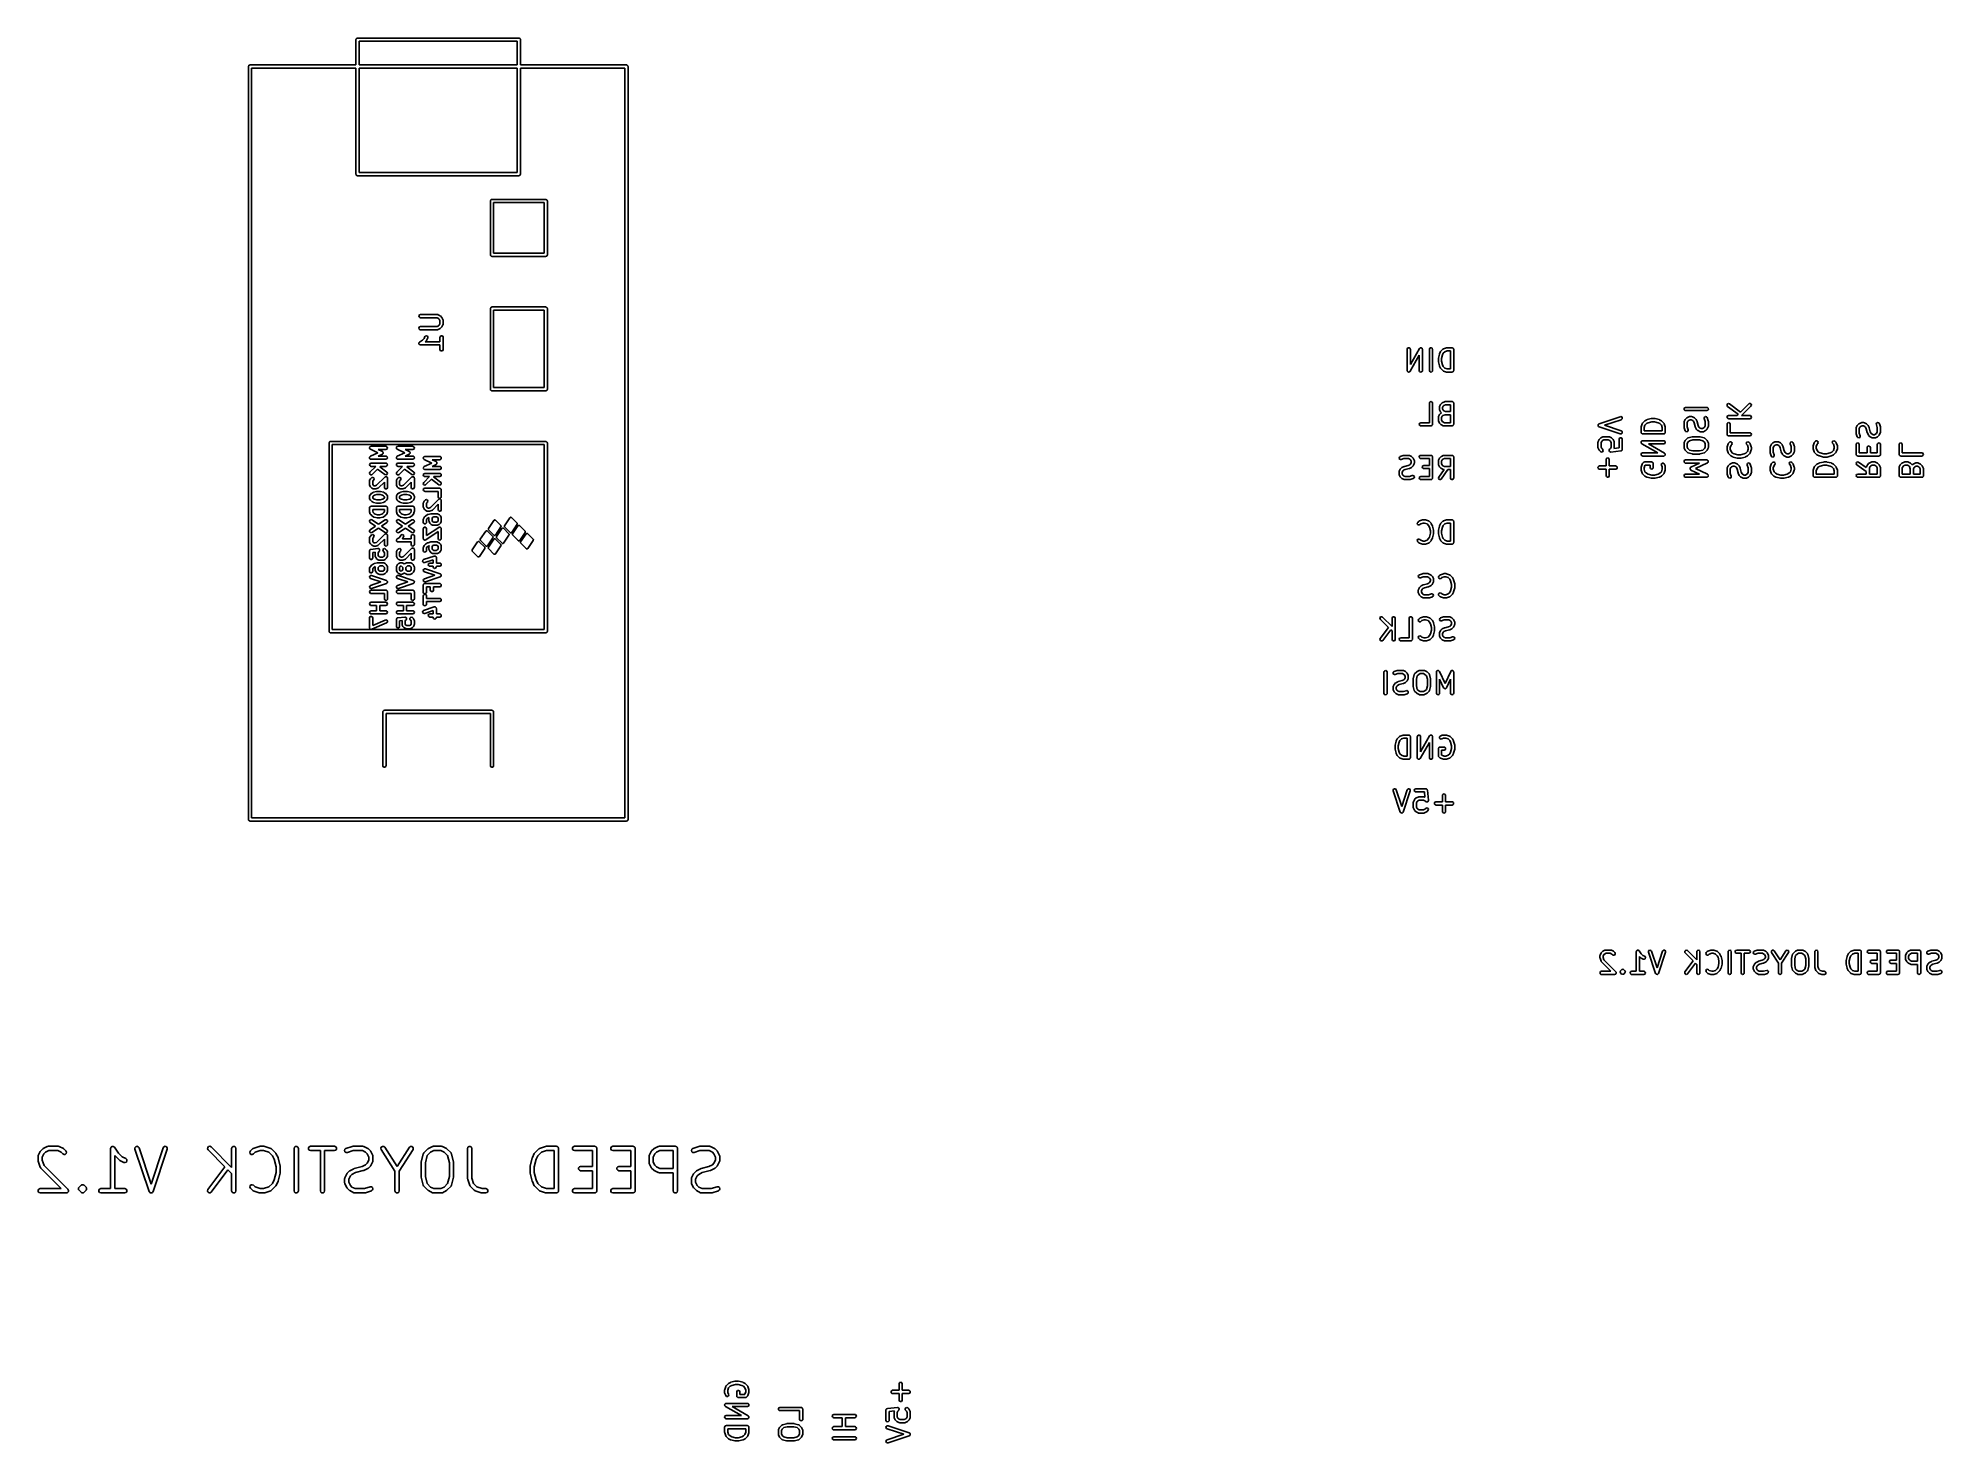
# Model space of a CAD drawing. Extents: x -3.2 to 0.34, y -1.61 to 1.
import ezdxf

# ---------------------------------------------------------------- set-up
doc = ezdxf.new("R2010")
doc.units = 0
doc.header["$MEASUREMENT"] = 0
doc.layers.add('BLACK', color=7, linetype='CONTINUOUS')

msp = doc.modelspace()

# ---------------------------------------------------------------- linework, layer by layer
at = {"layer": 'BLACK', "linetype": 'CONTINUOUS'}
for p, q in [((-2.6077, 1), (-2.6076, 1.0004)), ((-2.6077, 0.953), (-2.6077, 1)), ((-2.6076, 1.0006), (-2.6075, 1.001)), ((-2.6076, 1.0005), (-2.6076, 1.0006)), ((-2.6076, 1.0004), (-2.6076, 1.0005)), ((-2.6075, 1.001), (-2.607, 1.0016)), ((-2.607, 1.0016), (-2.6066, 1.0023)), ((-2.6066, 1.0023), (-2.6064, 1.0024)), ((-2.6064, 1.0024), (-2.6062, 1.0026)), ((-2.6062, 1.0026), (-2.6054, 1.0027)), ((-2.6054, 1.0027), (-2.6047, 1.003)), ((-2.6047, 1.003), (-2.3047, 1.003)), ((-2.6018, 0.997), (-2.6018, 0.953)), ((-2.3077, 0.997), (-2.6018, 0.997)), ((-2.3077, 0.953), (-2.3077, 0.997)), ((-2.3047, 1.003), (-2.3043, 1.0029)), ((-2.3043, 1.0029), (-2.3042, 1.0029)), ((-2.3042, 1.0029), (-2.3041, 1.0028)), ((-2.3041, 1.0028), (-2.3037, 1.0028)), ((-2.3037, 1.0028), (-2.3031, 1.0023)), ((-2.3031, 1.0023), (-2.3025, 1.0019)), ((-2.3025, 1.0019), (-2.3024, 1.0016)), ((-2.3024, 1.0016), (-2.3022, 1.0015)), ((-2.3022, 1.0015), (-2.302, 1.0007)), ((-2.302, 1.0007), (-2.3018, 1)), ((-2.3018, 1), (-2.3018, 0.953)), ((-2.8077, 0.95), (-2.8076, 0.9504)), ((-2.8077, -0.45), (-2.8077, 0.95)), ((-2.8076, 0.9506), (-2.8075, 0.951)), ((-2.8076, 0.9505), (-2.8076, 0.9506)), ((-2.8076, 0.9504), (-2.8076, 0.9505)), ((-2.8075, 0.951), (-2.807, 0.9516)), ((-2.807, 0.9516), (-2.8066, 0.9523)), ((-2.8066, 0.9523), (-2.8064, 0.9524)), ((-2.8064, 0.9524), (-2.8062, 0.9526)), ((-2.8062, 0.9526), (-2.8054, 0.9527)), ((-2.8054, 0.9527), (-2.8047, 0.953)), ((-2.8047, 0.953), (-2.6077, 0.953)), ((-2.6077, 0.947), (-2.8018, 0.947)), ((-2.8018, 0.947), (-2.8018, -0.447)), ((-2.6077, 0.75), (-2.6077, 0.947)), ((-2.6018, 0.953), (-2.3077, 0.953)), ((-2.6018, 0.947), (-2.6018, 0.753)), ((-2.3077, 0.947), (-2.6018, 0.947)), ((-2.3077, 0.753), (-2.3077, 0.947)), ((-2.3018, 0.953), (-2.1047, 0.953)), ((-2.3018, 0.947), (-2.3018, 0.75)), ((-2.1077, 0.947), (-2.3018, 0.947)), ((-2.1077, -0.447), (-2.1077, 0.947)), ((-2.1047, 0.953), (-2.1043, 0.9529)), ((-2.1043, 0.9529), (-2.1042, 0.9529)), ((-2.1042, 0.9529), (-2.1041, 0.9528)), ((-2.1041, 0.9528), (-2.1037, 0.9528)), ((-2.1037, 0.9528), (-2.1031, 0.9523)), ((-2.1031, 0.9523), (-2.1025, 0.9519)), ((-2.1025, 0.9519), (-2.1024, 0.9516)), ((-2.1024, 0.9516), (-2.1022, 0.9515)), ((-2.1022, 0.9515), (-2.102, 0.9507)), ((-2.102, 0.9507), (-2.1018, 0.95)), ((-2.1018, 0.95), (-2.1018, -0.45)), ((-2.6074, 0.7493), (-2.6077, 0.75)), ((-2.6073, 0.7485), (-2.6074, 0.7493)), ((-2.6071, 0.7484), (-2.6073, 0.7485)), ((-2.607, 0.7481), (-2.6071, 0.7484)), ((-2.6063, 0.7477), (-2.607, 0.7481)), ((-2.6057, 0.7472), (-2.6063, 0.7477)), ((-2.6054, 0.7472), (-2.6057, 0.7472)), ((-2.6052, 0.7471), (-2.6054, 0.7472)), ((-2.6051, 0.7471), (-2.6052, 0.7471)), ((-2.6047, 0.747), (-2.6051, 0.7471)), ((-2.3047, 0.747), (-2.6047, 0.747)), ((-2.6018, 0.753), (-2.3077, 0.753)), ((-2.304, 0.7473), (-2.3047, 0.747)), ((-2.3032, 0.7474), (-2.304, 0.7473)), ((-2.3031, 0.7476), (-2.3032, 0.7474)), ((-2.3028, 0.7477), (-2.3031, 0.7476)), ((-2.3024, 0.7484), (-2.3028, 0.7477)), ((-2.302, 0.749), (-2.3024, 0.7484)), ((-2.3019, 0.7494), (-2.302, 0.749)), ((-2.3018, 0.7495), (-2.3019, 0.7494)), ((-2.3018, 0.75), (-2.3018, 0.7496)), ((-2.3018, 0.7496), (-2.3018, 0.7495)), ((-2.3577, 0.7), (-2.3576, 0.7004)), ((-2.3577, 0.6), (-2.3577, 0.7)), ((-2.3576, 0.7006), (-2.3575, 0.701)), ((-2.3576, 0.7005), (-2.3576, 0.7006)), ((-2.3576, 0.7004), (-2.3576, 0.7005)), ((-2.3575, 0.701), (-2.357, 0.7016)), ((-2.357, 0.7016), (-2.3566, 0.7023)), ((-2.3566, 0.7023), (-2.3564, 0.7024)), ((-2.3564, 0.7024), (-2.3562, 0.7026)), ((-2.3562, 0.7026), (-2.3554, 0.7027)), ((-2.3554, 0.7027), (-2.3547, 0.703)), ((-2.3547, 0.703), (-2.2547, 0.703)), ((-2.3518, 0.697), (-2.3518, 0.603)), ((-2.2577, 0.697), (-2.3518, 0.697)), ((-2.2577, 0.603), (-2.2577, 0.697)), ((-2.2547, 0.703), (-2.2543, 0.7029)), ((-2.2543, 0.7029), (-2.2542, 0.7029)), ((-2.2542, 0.7029), (-2.2541, 0.7028)), ((-2.2541, 0.7028), (-2.2537, 0.7028)), ((-2.2537, 0.7028), (-2.2531, 0.7023)), ((-2.2531, 0.7023), (-2.2525, 0.7019)), ((-2.2525, 0.7019), (-2.2524, 0.7016)), ((-2.2524, 0.7016), (-2.2522, 0.7015)), ((-2.2522, 0.7015), (-2.252, 0.7007)), ((-2.252, 0.7007), (-2.2518, 0.7)), ((-2.2518, 0.7), (-2.2518, 0.6)), ((-2.3518, 0.603), (-2.2577, 0.603)), ((-2.3574, 0.5993), (-2.3577, 0.6)), ((-2.3573, 0.5985), (-2.3574, 0.5993)), ((-2.3571, 0.5984), (-2.3573, 0.5985)), ((-2.357, 0.5981), (-2.3571, 0.5984)), ((-2.3563, 0.5977), (-2.357, 0.5981)), ((-2.3557, 0.5972), (-2.3563, 0.5977)), ((-2.3554, 0.5972), (-2.3557, 0.5972)), ((-2.3552, 0.5971), (-2.3554, 0.5972)), ((-2.3551, 0.5971), (-2.3552, 0.5971)), ((-2.3547, 0.597), (-2.3551, 0.5971)), ((-2.2547, 0.597), (-2.3547, 0.597)), ((-2.254, 0.5973), (-2.2547, 0.597)), ((-2.2532, 0.5974), (-2.254, 0.5973)), ((-2.2531, 0.5976), (-2.2532, 0.5974)), ((-2.2528, 0.5977), (-2.2531, 0.5976)), ((-2.2524, 0.5984), (-2.2528, 0.5977)), ((-2.2519, 0.599), (-2.2524, 0.5984)), ((-2.2518, 0.5995), (-2.2519, 0.5994)), ((-2.2519, 0.5994), (-2.2519, 0.599)), ((-2.2518, 0.6), (-2.2518, 0.5996)), ((-2.2518, 0.5996), (-2.2518, 0.5995)), ((-2.3577, 0.5), (-2.3576, 0.5004)), ((-2.3577, 0.35), (-2.3577, 0.5)), ((-2.3576, 0.5006), (-2.3575, 0.501)), ((-2.3576, 0.5005), (-2.3576, 0.5006)), ((-2.3576, 0.5004), (-2.3576, 0.5005)), ((-2.3575, 0.501), (-2.357, 0.5016)), ((-2.357, 0.5016), (-2.3566, 0.5023)), ((-2.3566, 0.5023), (-2.3564, 0.5024)), ((-2.3564, 0.5024), (-2.3562, 0.5026)), ((-2.3562, 0.5026), (-2.3554, 0.5027)), ((-2.3554, 0.5027), (-2.3547, 0.503)), ((-2.3547, 0.503), (-2.2547, 0.503)), ((-2.3518, 0.497), (-2.3518, 0.353)), ((-2.2577, 0.497), (-2.3518, 0.497)), ((-2.2577, 0.353), (-2.2577, 0.497)), ((-2.2547, 0.503), (-2.2543, 0.5029)), ((-2.2543, 0.5029), (-2.2542, 0.5029)), ((-2.2542, 0.5029), (-2.2541, 0.5028)), ((-2.2541, 0.5028), (-2.2537, 0.5028)), ((-2.2537, 0.5028), (-2.2531, 0.5023)), ((-2.2531, 0.5023), (-2.2525, 0.5019)), ((-2.2525, 0.5019), (-2.2524, 0.5016)), ((-2.2524, 0.5016), (-2.2522, 0.5015)), ((-2.2522, 0.5015), (-2.252, 0.5007)), ((-2.252, 0.5007), (-2.2518, 0.5)), ((-2.2518, 0.5), (-2.2518, 0.35)), ((-2.4908, 0.4865), (-2.4898, 0.4883)), ((-2.4904, 0.4845), (-2.4908, 0.4865)), ((-2.4908, 0.464), (-2.4898, 0.4658)), ((-2.4904, 0.462), (-2.4908, 0.464)), ((-2.4889, 0.4832), (-2.4904, 0.4845)), ((-2.4889, 0.4607), (-2.4904, 0.462)), ((-2.4898, 0.4883), (-2.4879, 0.4889)), ((-2.4898, 0.4658), (-2.4879, 0.4665)), ((-2.4879, 0.483), (-2.4889, 0.4832)), ((-2.4879, 0.4605), (-2.4889, 0.4607)), ((-2.4879, 0.4889), (-2.456, 0.4889)), ((-2.4567, 0.483), (-2.4879, 0.483)), ((-2.4879, 0.4665), (-2.4567, 0.4665)), ((-2.456, 0.4605), (-2.4879, 0.4605)), ((-2.454, 0.4817), (-2.4567, 0.483)), ((-2.4567, 0.4665), (-2.454, 0.4678)), ((-2.456, 0.4889), (-2.455, 0.4888)), ((-2.4558, 0.4606), (-2.456, 0.4605)), ((-2.4557, 0.4606), (-2.4558, 0.4606)), ((-2.4547, 0.4609), (-2.4557, 0.4606)), ((-2.455, 0.4888), (-2.4549, 0.4887)), ((-2.4549, 0.4887), (-2.4547, 0.4886)), ((-2.4547, 0.4886), (-2.4509, 0.4868)), ((-2.4509, 0.4627), (-2.4547, 0.4609)), ((-2.4528, 0.4805), (-2.454, 0.4817)), ((-2.454, 0.4678), (-2.4528, 0.469)), ((-2.4515, 0.4778), (-2.4528, 0.4805)), ((-2.4528, 0.469), (-2.4515, 0.4717)), ((-2.4515, 0.4717), (-2.4515, 0.4778)), ((-2.4509, 0.4868), (-2.4502, 0.4862)), ((-2.4502, 0.4633), (-2.4509, 0.4628)), ((-2.4509, 0.4628), (-2.4509, 0.4627)), ((-2.4502, 0.4862), (-2.4502, 0.4862)), ((-2.4502, 0.4862), (-2.4483, 0.4843)), ((-2.4483, 0.4652), (-2.4502, 0.4633)), ((-2.4483, 0.4843), (-2.4478, 0.4836)), ((-2.4477, 0.4659), (-2.4483, 0.4652)), ((-2.4483, 0.4652), (-2.4483, 0.4652)), ((-2.4478, 0.4836), (-2.4477, 0.4836)), ((-2.4477, 0.4836), (-2.4459, 0.4798)), ((-2.4459, 0.4697), (-2.4477, 0.4659)), ((-2.4459, 0.4798), (-2.4456, 0.4788)), ((-2.4457, 0.47), (-2.4459, 0.4699)), ((-2.4459, 0.4699), (-2.4459, 0.4697)), ((-2.4456, 0.471), (-2.4457, 0.47)), ((-2.4456, 0.4788), (-2.4456, 0.4787)), ((-2.4456, 0.4787), (-2.4456, 0.4785)), ((-2.4456, 0.4785), (-2.4456, 0.471)), ((-2.4908, 0.4359), (-2.4907, 0.436)), ((-2.4906, 0.435), (-2.4908, 0.4359)), ((-2.4907, 0.4362), (-2.4902, 0.4369)), ((-2.4907, 0.436), (-2.4907, 0.4362)), ((-2.4906, 0.4342), (-2.4906, 0.435)), ((-2.4905, 0.4341), (-2.4906, 0.4342)), ((-2.4904, 0.4339), (-2.4905, 0.4341)), ((-2.4898, 0.4334), (-2.4904, 0.4339)), ((-2.4902, 0.4369), (-2.4898, 0.4376)), ((-2.4898, 0.4376), (-2.4896, 0.4377)), ((-2.4892, 0.4327), (-2.4898, 0.4334)), ((-2.4896, 0.4377), (-2.4895, 0.4378)), ((-2.4895, 0.4378), (-2.4841, 0.4414)), ((-2.489, 0.4327), (-2.4892, 0.4327)), ((-2.4889, 0.4326), (-2.489, 0.4327)), ((-2.4879, 0.4324), (-2.4889, 0.4326)), ((-2.4515, 0.4324), (-2.4879, 0.4324)), ((-2.4841, 0.4414), (-2.4809, 0.4446)), ((-2.4809, 0.4446), (-2.4793, 0.4479)), ((-2.4793, 0.4479), (-2.4787, 0.4488)), ((-2.4764, 0.4408), (-2.4789, 0.4383)), ((-2.4789, 0.4383), (-2.4515, 0.4383)), ((-2.4787, 0.4488), (-2.4768, 0.4496)), ((-2.4768, 0.4496), (-2.4749, 0.449)), ((-2.4759, 0.4416), (-2.4764, 0.4408)), ((-2.4764, 0.4408), (-2.4764, 0.4408)), ((-2.474, 0.4453), (-2.4759, 0.4416)), ((-2.4749, 0.449), (-2.4738, 0.4473)), ((-2.4738, 0.4473), (-2.474, 0.4453)), ((-2.4515, 0.4466), (-2.4513, 0.4476)), ((-2.4515, 0.4383), (-2.4515, 0.4466)), ((-2.4515, 0.4241), (-2.4515, 0.4324)), ((-2.4513, 0.4476), (-2.45, 0.4492)), ((-2.45, 0.4492), (-2.448, 0.4495)), ((-2.448, 0.4495), (-2.4463, 0.4485)), ((-2.4463, 0.4485), (-2.4456, 0.4466)), ((-2.4456, 0.4466), (-2.4456, 0.4241)), ((-0.6529, 0.4242), (-0.6528, 0.4252)), ((-0.6528, 0.4252), (-0.6515, 0.4267)), ((-0.6515, 0.4267), (-0.6495, 0.4271)), ((-0.6495, 0.4271), (-0.6477, 0.4261)), ((-0.6477, 0.4261), (-0.647, 0.4242)), ((-0.647, 0.3959), (-0.6301, 0.4257)), ((-0.6301, 0.4257), (-0.6294, 0.4264)), ((-0.6294, 0.4264), (-0.6291, 0.4265)), ((-0.6291, 0.4265), (-0.629, 0.4267)), ((-0.629, 0.4267), (-0.6282, 0.4269)), ((-0.6282, 0.4269), (-0.6275, 0.4271)), ((-0.6275, 0.4271), (-0.6272, 0.427)), ((-0.6272, 0.427), (-0.627, 0.4271)), ((-0.627, 0.4271), (-0.6263, 0.4267)), ((-0.6263, 0.4267), (-0.6256, 0.4265)), ((-0.6256, 0.4265), (-0.6255, 0.4262)), ((-0.6255, 0.4262), (-0.6252, 0.4261)), ((-0.6252, 0.4261), (-0.625, 0.4254)), ((-0.625, 0.4254), (-0.6246, 0.4247)), ((-0.6117, 0.4242), (-0.6115, 0.4252)), ((-0.6115, 0.4252), (-0.6102, 0.4267)), ((-0.6102, 0.4267), (-0.6082, 0.4271)), ((-0.6082, 0.4271), (-0.6065, 0.4261)), ((-0.6065, 0.4261), (-0.6058, 0.4242)), ((-0.5865, 0.4244), (-0.5856, 0.425)), ((-0.5856, 0.425), (-0.5854, 0.425)), ((-0.5854, 0.425), (-0.5853, 0.4251)), ((-0.5853, 0.4251), (-0.5797, 0.427)), ((-0.5797, 0.427), (-0.5788, 0.4271)), ((-0.5788, 0.4271), (-0.5787, 0.4271)), ((-0.5787, 0.4271), (-0.5694, 0.4271)), ((-0.5694, 0.4271), (-0.569, 0.4271)), ((-0.569, 0.4271), (-0.5689, 0.4271)), ((-0.5689, 0.4271), (-0.5687, 0.427)), ((-0.5687, 0.427), (-0.5684, 0.427)), ((-0.5684, 0.427), (-0.5678, 0.4265)), ((-0.5678, 0.4265), (-0.5671, 0.4261)), ((-0.5671, 0.4261), (-0.567, 0.4258)), ((-0.567, 0.4258), (-0.5668, 0.4257)), ((-0.5668, 0.4257), (-0.5667, 0.4249)), ((-0.5667, 0.4249), (-0.5664, 0.4242)), ((-2.4508, 0.4222), (-2.4515, 0.4241)), ((-2.449, 0.4212), (-2.4508, 0.4222)), ((-2.447, 0.4216), (-2.449, 0.4212)), ((-2.4457, 0.4231), (-2.447, 0.4216)), ((-2.4456, 0.4241), (-2.4457, 0.4231)), ((-0.6529, 0.3848), (-0.6529, 0.4242)), ((-0.6304, 0.4131), (-0.6474, 0.3834)), ((-0.647, 0.4242), (-0.647, 0.3959)), ((-0.6304, 0.3848), (-0.6304, 0.4131)), ((-0.6246, 0.4247), (-0.6246, 0.4244)), ((-0.6246, 0.4244), (-0.6245, 0.4242)), ((-0.6245, 0.4242), (-0.6245, 0.3848)), ((-0.6117, 0.3848), (-0.6117, 0.4242)), ((-0.6058, 0.4242), (-0.6058, 0.3848)), ((-0.5948, 0.4073), (-0.5947, 0.4079)), ((-0.5948, 0.4017), (-0.5948, 0.4073)), ((-0.5948, 0.4016), (-0.5948, 0.4017)), ((-0.5947, 0.401), (-0.5948, 0.4016)), ((-0.5947, 0.408), (-0.5929, 0.4155)), ((-0.5947, 0.4079), (-0.5947, 0.408)), ((-0.5929, 0.3935), (-0.5947, 0.401)), ((-0.5929, 0.4155), (-0.5927, 0.416)), ((-0.5928, 0.3934), (-0.5929, 0.3935)), ((-0.5926, 0.3929), (-0.5928, 0.3934)), ((-0.5927, 0.416), (-0.5926, 0.4161)), ((-0.5926, 0.4161), (-0.5908, 0.4199)), ((-0.5908, 0.3891), (-0.5926, 0.3929)), ((-0.5908, 0.4199), (-0.5902, 0.4206)), ((-0.5902, 0.4207), (-0.5865, 0.4244)), ((-0.5902, 0.4206), (-0.5902, 0.4207)), ((-0.5872, 0.4138), (-0.5889, 0.407)), ((-0.5889, 0.407), (-0.5889, 0.4021)), ((-0.5889, 0.4021), (-0.5872, 0.3952)), ((-0.5857, 0.4168), (-0.5872, 0.4138)), ((-0.5872, 0.3952), (-0.5857, 0.3922)), ((-0.5828, 0.4197), (-0.5857, 0.4168)), ((-0.5857, 0.3922), (-0.5828, 0.3893)), ((-0.5783, 0.4212), (-0.5828, 0.4197)), ((-0.5723, 0.4212), (-0.5783, 0.4212)), ((-0.5723, 0.3878), (-0.5723, 0.4212)), ((-0.5664, 0.4242), (-0.5664, 0.3848)), ((-0.6528, 0.3846), (-0.6529, 0.3848)), ((-0.6529, 0.3843), (-0.6528, 0.3846)), ((-0.6525, 0.3836), (-0.6529, 0.3843)), ((-0.6523, 0.3829), (-0.6525, 0.3836)), ((-0.652, 0.3828), (-0.6523, 0.3829)), ((-0.6519, 0.3825), (-0.652, 0.3828)), ((-0.6512, 0.3823), (-0.6519, 0.3825)), ((-0.6505, 0.3819), (-0.6512, 0.3823)), ((-0.6502, 0.382), (-0.6505, 0.3819)), ((-0.65, 0.3819), (-0.6502, 0.382)), ((-0.6493, 0.3821), (-0.65, 0.3819)), ((-0.6485, 0.3823), (-0.6493, 0.3821)), ((-0.6483, 0.3825), (-0.6485, 0.3823)), ((-0.6481, 0.3826), (-0.6483, 0.3825)), ((-0.6474, 0.3834), (-0.6481, 0.3826)), ((-0.6298, 0.3829), (-0.6304, 0.3848)), ((-0.628, 0.3819), (-0.6298, 0.3829)), ((-0.626, 0.3823), (-0.628, 0.3819)), ((-0.6247, 0.3838), (-0.626, 0.3823)), ((-0.6245, 0.3848), (-0.6247, 0.3838)), ((-0.611, 0.3829), (-0.6117, 0.3848)), ((-0.6093, 0.3819), (-0.611, 0.3829)), ((-0.6073, 0.3823), (-0.6093, 0.3819)), ((-0.606, 0.3838), (-0.6073, 0.3823)), ((-0.6058, 0.3848), (-0.606, 0.3838)), ((-0.5907, 0.3891), (-0.5908, 0.3891)), ((-0.5902, 0.3884), (-0.5907, 0.3891)), ((-0.5865, 0.3846), (-0.5902, 0.3884)), ((-0.5863, 0.3845), (-0.5865, 0.3846)), ((-0.5862, 0.3844), (-0.5863, 0.3845)), ((-0.5853, 0.3839), (-0.5862, 0.3844)), ((-0.5797, 0.382), (-0.5853, 0.3839)), ((-0.5828, 0.3893), (-0.5783, 0.3878)), ((-0.5796, 0.382), (-0.5797, 0.382)), ((-0.5787, 0.3819), (-0.5796, 0.382)), ((-0.5694, 0.3819), (-0.5787, 0.3819)), ((-0.5783, 0.3878), (-0.5723, 0.3878)), ((-0.5687, 0.3821), (-0.5694, 0.3819)), ((-0.5679, 0.3823), (-0.5687, 0.3821)), ((-0.5677, 0.3825), (-0.5679, 0.3823)), ((-0.5675, 0.3826), (-0.5677, 0.3825)), ((-0.5671, 0.3832), (-0.5675, 0.3826)), ((-0.5666, 0.3838), (-0.5671, 0.3832)), ((-0.5665, 0.3842), (-0.5666, 0.3838)), ((-0.5664, 0.3848), (-0.5665, 0.3844)), ((-0.5665, 0.3844), (-0.5665, 0.3843)), ((-0.5665, 0.3843), (-0.5665, 0.3842)), ((-2.3574, 0.3493), (-2.3577, 0.35)), ((-2.3573, 0.3485), (-2.3574, 0.3493)), ((-2.3571, 0.3484), (-2.3573, 0.3485)), ((-2.357, 0.3481), (-2.3571, 0.3484)), ((-2.3563, 0.3477), (-2.357, 0.3481)), ((-2.3557, 0.3472), (-2.3563, 0.3477)), ((-2.3554, 0.3472), (-2.3557, 0.3472)), ((-2.3552, 0.3471), (-2.3554, 0.3472)), ((-2.3551, 0.3471), (-2.3552, 0.3471)), ((-2.3547, 0.347), (-2.3551, 0.3471)), ((-2.2547, 0.347), (-2.3547, 0.347)), ((-2.3518, 0.353), (-2.2577, 0.353)), ((-2.254, 0.3473), (-2.2547, 0.347)), ((-2.2532, 0.3474), (-2.254, 0.3473)), ((-2.2531, 0.3476), (-2.2532, 0.3474)), ((-2.2528, 0.3477), (-2.2531, 0.3476)), ((-2.2524, 0.3484), (-2.2528, 0.3477)), ((-2.2519, 0.349), (-2.2524, 0.3484)), ((-2.2518, 0.3495), (-2.2519, 0.3494)), ((-2.2519, 0.3494), (-2.2519, 0.349)), ((-2.2518, 0.35), (-2.2518, 0.3496)), ((-2.2518, 0.3496), (-2.2518, 0.3495)), ((-0.6117, 0.3242), (-0.6115, 0.3252)), ((-0.6117, 0.2878), (-0.6117, 0.3242)), ((-0.6115, 0.3252), (-0.6102, 0.3267)), ((-0.6102, 0.3267), (-0.6082, 0.3271)), ((-0.6082, 0.3271), (-0.6065, 0.3261)), ((-0.6065, 0.3261), (-0.6058, 0.3242)), ((-0.6058, 0.3242), (-0.6058, 0.2848)), ((-0.5926, 0.318), (-0.5908, 0.3218)), ((-0.5908, 0.3218), (-0.5902, 0.3225)), ((-0.5902, 0.3225), (-0.5883, 0.3244)), ((-0.5902, 0.3225), (-0.5902, 0.3225)), ((-0.5883, 0.3244), (-0.5876, 0.3249)), ((-0.5876, 0.325), (-0.5838, 0.3268)), ((-0.5876, 0.3249), (-0.5876, 0.325)), ((-0.5857, 0.3187), (-0.587, 0.316)), ((-0.5845, 0.3199), (-0.5857, 0.3187)), ((-0.5818, 0.3212), (-0.5845, 0.3199)), ((-0.5838, 0.3268), (-0.5828, 0.3271)), ((-0.5828, 0.3271), (-0.5827, 0.3271)), ((-0.5827, 0.3271), (-0.5825, 0.3271)), ((-0.5825, 0.3271), (-0.5694, 0.3271)), ((-0.5723, 0.3212), (-0.5818, 0.3212)), ((-0.5723, 0.3084), (-0.5723, 0.3212)), ((-0.5694, 0.3271), (-0.569, 0.3271)), ((-0.569, 0.3271), (-0.5689, 0.3271)), ((-0.5689, 0.3271), (-0.5687, 0.327)), ((-0.5687, 0.327), (-0.5684, 0.327)), ((-0.5684, 0.327), (-0.5678, 0.3265)), ((-0.5678, 0.3265), (-0.5671, 0.3261)), ((-0.5671, 0.3261), (-0.567, 0.3258)), ((-0.567, 0.3258), (-0.5668, 0.3257)), ((-0.5668, 0.3257), (-0.5667, 0.3249)), ((-0.5667, 0.3249), (-0.5664, 0.3242)), ((-0.5664, 0.3242), (-0.5664, 0.2848)), ((-0.0581, 0.321), (-0.0572, 0.3228)), ((-0.0577, 0.319), (-0.0581, 0.321)), ((-0.057, 0.3182), (-0.0577, 0.319)), ((-0.0572, 0.3228), (-0.0553, 0.3236)), ((-0.0553, 0.3236), (-0.0534, 0.323)), ((-0.0534, 0.323), (-0.033, 0.3076)), ((-0.033, 0.3076), (-0.0179, 0.3227)), ((-0.0179, 0.3227), (-0.0171, 0.3233)), ((-0.0171, 0.3233), (-0.015, 0.3235)), ((-0.015, 0.3235), (-0.0134, 0.3223)), ((-0.0129, 0.3204), (-0.0137, 0.3185)), ((-0.0134, 0.3223), (-0.0129, 0.3204)), ((-0.6304, 0.2853), (-0.6294, 0.2871)), ((-0.63, 0.2833), (-0.6304, 0.2853)), ((-0.6285, 0.282), (-0.63, 0.2833)), ((-0.6294, 0.2871), (-0.6275, 0.2878)), ((-0.6275, 0.2878), (-0.6117, 0.2878)), ((-0.6065, 0.2832), (-0.6068, 0.2826)), ((-0.606, 0.2838), (-0.6065, 0.2832)), ((-0.6059, 0.2842), (-0.606, 0.2838)), ((-0.6058, 0.2848), (-0.6059, 0.2844)), ((-0.6059, 0.2844), (-0.6058, 0.2843)), ((-0.6058, 0.2843), (-0.6059, 0.2842)), ((-0.5948, 0.2979), (-0.5946, 0.299)), ((-0.5948, 0.2923), (-0.5948, 0.2979)), ((-0.5948, 0.2922), (-0.5948, 0.2923)), ((-0.5948, 0.292), (-0.5948, 0.2922)), ((-0.5945, 0.291), (-0.5948, 0.292)), ((-0.5946, 0.299), (-0.5945, 0.2991)), ((-0.5945, 0.2993), (-0.5926, 0.303)), ((-0.5945, 0.2991), (-0.5945, 0.2993)), ((-0.5926, 0.2872), (-0.5945, 0.291)), ((-0.5929, 0.3167), (-0.5928, 0.3177)), ((-0.5929, 0.3129), (-0.5929, 0.3167)), ((-0.5929, 0.3128), (-0.5929, 0.3129)), ((-0.5929, 0.3126), (-0.5929, 0.3128)), ((-0.5926, 0.3116), (-0.5929, 0.3126)), ((-0.5928, 0.3177), (-0.5927, 0.3178)), ((-0.5927, 0.3178), (-0.5926, 0.318)), ((-0.5908, 0.3079), (-0.5926, 0.3116)), ((-0.5926, 0.303), (-0.5921, 0.3037)), ((-0.5921, 0.2865), (-0.5926, 0.2872)), ((-0.5926, 0.2872), (-0.5926, 0.2872)), ((-0.5921, 0.3038), (-0.5902, 0.3057)), ((-0.5921, 0.3037), (-0.5921, 0.3038)), ((-0.5902, 0.2846), (-0.5921, 0.2865)), ((-0.5907, 0.3078), (-0.5908, 0.3079)), ((-0.5902, 0.3071), (-0.5907, 0.3078)), ((-0.5894, 0.3062), (-0.5902, 0.3071)), ((-0.5902, 0.3057), (-0.5894, 0.3062)), ((-0.5894, 0.2841), (-0.5902, 0.2846)), ((-0.5902, 0.2846), (-0.5902, 0.2846)), ((-0.5894, 0.3062), (-0.5894, 0.3062)), ((-0.5857, 0.2822), (-0.5894, 0.2841)), ((-0.5876, 0.2999), (-0.5889, 0.2972)), ((-0.5889, 0.2972), (-0.5889, 0.293)), ((-0.5889, 0.293), (-0.5876, 0.2903)), ((-0.5865, 0.301), (-0.5876, 0.2999)), ((-0.5876, 0.2903), (-0.5864, 0.2891)), ((-0.587, 0.316), (-0.587, 0.3136)), ((-0.587, 0.3136), (-0.5857, 0.3109)), ((-0.582, 0.3025), (-0.5865, 0.301)), ((-0.5864, 0.2891), (-0.5837, 0.2878)), ((-0.5857, 0.3109), (-0.5845, 0.3097)), ((-0.5845, 0.3097), (-0.5818, 0.3084)), ((-0.5837, 0.2878), (-0.5723, 0.2878)), ((-0.5723, 0.3025), (-0.582, 0.3025)), ((-0.5818, 0.3084), (-0.5723, 0.3084)), ((-0.5723, 0.2878), (-0.5723, 0.3025)), ((-0.5671, 0.2832), (-0.5675, 0.2826)), ((-0.5666, 0.2838), (-0.5671, 0.2832)), ((-0.5665, 0.2842), (-0.5666, 0.2838)), ((-0.5664, 0.2848), (-0.5665, 0.2844)), ((-0.5665, 0.2844), (-0.5665, 0.2843)), ((-0.5665, 0.2843), (-0.5665, 0.2842)), ((-0.2981, 0.2827), (-0.2979, 0.2836)), ((-0.2979, 0.2836), (-0.2978, 0.2845)), ((-0.2978, 0.2845), (-0.2977, 0.2846)), ((-0.2977, 0.2847), (-0.297, 0.2852)), ((-0.2977, 0.2846), (-0.2977, 0.2847)), ((-0.297, 0.2852), (-0.2963, 0.2859)), ((-0.2963, 0.2859), (-0.2962, 0.2859)), ((-0.2962, 0.2859), (-0.2961, 0.2859)), ((-0.2961, 0.2859), (-0.2567, 0.299)), ((-0.2549, 0.2934), (-0.2858, 0.2831)), ((-0.2567, 0.299), (-0.2557, 0.2992)), ((-0.2557, 0.2992), (-0.2539, 0.2984)), ((-0.2533, 0.2947), (-0.2549, 0.2934)), ((-0.2539, 0.2984), (-0.2529, 0.2967)), ((-0.2529, 0.2967), (-0.2533, 0.2947)), ((-0.218, 0.2803), (-0.2161, 0.2859)), ((-0.2161, 0.2859), (-0.2156, 0.2868)), ((-0.2156, 0.2868), (-0.2155, 0.2869)), ((-0.2155, 0.2869), (-0.2154, 0.2871)), ((-0.2154, 0.2871), (-0.2116, 0.2908)), ((-0.2107, 0.2834), (-0.2122, 0.2789)), ((-0.2116, 0.2908), (-0.2109, 0.2913)), ((-0.2109, 0.2914), (-0.2071, 0.2933)), ((-0.2109, 0.2913), (-0.2109, 0.2914)), ((-0.2078, 0.2863), (-0.2107, 0.2834)), ((-0.2048, 0.2878), (-0.2078, 0.2863)), ((-0.2071, 0.2933), (-0.2066, 0.2934)), ((-0.2066, 0.2934), (-0.2065, 0.2935)), ((-0.2065, 0.2935), (-0.199, 0.2954)), ((-0.1979, 0.2895), (-0.2048, 0.2878)), ((-0.199, 0.2954), (-0.1984, 0.2954)), ((-0.1984, 0.2954), (-0.1983, 0.2954)), ((-0.1983, 0.2954), (-0.1927, 0.2954)), ((-0.193, 0.2895), (-0.1979, 0.2895)), ((-0.1862, 0.2878), (-0.193, 0.2895)), ((-0.1927, 0.2954), (-0.1921, 0.2953)), ((-0.1921, 0.2953), (-0.192, 0.2954)), ((-0.192, 0.2954), (-0.1845, 0.2935)), ((-0.1832, 0.2863), (-0.1862, 0.2878)), ((-0.1845, 0.2935), (-0.184, 0.2933)), ((-0.184, 0.2933), (-0.1839, 0.2933)), ((-0.1839, 0.2933), (-0.1801, 0.2914)), ((-0.1803, 0.2834), (-0.1832, 0.2863)), ((-0.1788, 0.2789), (-0.1803, 0.2834)), ((-0.1801, 0.2914), (-0.1794, 0.2909)), ((-0.1794, 0.2909), (-0.1793, 0.2908)), ((-0.1793, 0.2908), (-0.1756, 0.2871)), ((-0.1756, 0.2871), (-0.175, 0.2862)), ((-0.175, 0.2862), (-0.175, 0.2861)), ((-0.175, 0.2861), (-0.1749, 0.2859)), ((-0.1749, 0.2859), (-0.173, 0.2803)), ((-0.1381, 0.3136), (-0.1371, 0.3154)), ((-0.1377, 0.3116), (-0.1381, 0.3136)), ((-0.1381, 0.2887), (-0.138, 0.2897)), ((-0.1381, 0.2794), (-0.1381, 0.2887)), ((-0.138, 0.2897), (-0.1378, 0.2899)), ((-0.1378, 0.2901), (-0.1359, 0.2938)), ((-0.1378, 0.2899), (-0.1378, 0.2901)), ((-0.1362, 0.3103), (-0.1377, 0.3116)), ((-0.1371, 0.3154), (-0.1352, 0.3161)), ((-0.1352, 0.3102), (-0.1362, 0.3103)), ((-0.1359, 0.2938), (-0.1354, 0.2945)), ((-0.1354, 0.2946), (-0.1335, 0.2964)), ((-0.1354, 0.2945), (-0.1354, 0.2946)), ((-0.1352, 0.3161), (-0.0958, 0.3161)), ((-0.0958, 0.3102), (-0.1352, 0.3102)), ((-0.1335, 0.2964), (-0.1328, 0.297)), ((-0.1328, 0.297), (-0.129, 0.2989)), ((-0.1328, 0.297), (-0.1328, 0.297)), ((-0.1309, 0.2907), (-0.1322, 0.288)), ((-0.1322, 0.288), (-0.1322, 0.2798)), ((-0.1297, 0.2919), (-0.1309, 0.2907)), ((-0.127, 0.2933), (-0.1297, 0.2919)), ((-0.129, 0.2989), (-0.128, 0.2992)), ((-0.128, 0.2992), (-0.1278, 0.2991)), ((-0.1278, 0.2991), (-0.1277, 0.2992)), ((-0.1277, 0.2992), (-0.1239, 0.2992)), ((-0.1246, 0.2933), (-0.127, 0.2933)), ((-0.1219, 0.2919), (-0.1246, 0.2933)), ((-0.1239, 0.2992), (-0.1229, 0.299)), ((-0.1229, 0.299), (-0.1228, 0.2989)), ((-0.1228, 0.2989), (-0.1226, 0.2989)), ((-0.1226, 0.2989), (-0.1189, 0.297)), ((-0.1207, 0.2907), (-0.1219, 0.2919)), ((-0.1192, 0.2877), (-0.1207, 0.2907)), ((-0.1174, 0.2805), (-0.1192, 0.2877)), ((-0.1189, 0.297), (-0.1182, 0.2965)), ((-0.1182, 0.2965), (-0.1181, 0.2964)), ((-0.1181, 0.2964), (-0.1162, 0.2946)), ((-0.1162, 0.2946), (-0.1157, 0.2939)), ((-0.1157, 0.2939), (-0.1157, 0.2938)), ((-0.1157, 0.2938), (-0.1138, 0.2901)), ((-0.1138, 0.2901), (-0.1136, 0.2896)), ((-0.1136, 0.2896), (-0.1136, 0.2895)), ((-0.1136, 0.2895), (-0.1118, 0.2823)), ((-0.1006, 0.2963), (-0.0999, 0.2982)), ((-0.1005, 0.2953), (-0.1006, 0.2963)), ((-0.0988, 0.2901), (-0.1005, 0.2953)), ((-0.0999, 0.2982), (-0.0981, 0.2992)), ((-0.0988, 0.2819), (-0.0988, 0.2901)), ((-0.0981, 0.2992), (-0.0961, 0.2988)), ((-0.0961, 0.2988), (-0.0949, 0.2972)), ((-0.0958, 0.3161), (-0.0948, 0.3159)), ((-0.0939, 0.3108), (-0.0958, 0.3102)), ((-0.0949, 0.2972), (-0.093, 0.2915)), ((-0.0948, 0.3159), (-0.0933, 0.3146)), ((-0.0929, 0.3126), (-0.0939, 0.3108)), ((-0.0933, 0.3146), (-0.0929, 0.3126)), ((-0.093, 0.2915), (-0.0929, 0.2907)), ((-0.0929, 0.2907), (-0.0929, 0.2906)), ((-0.0929, 0.2906), (-0.0929, 0.2812)), ((-0.0581, 0.2986), (-0.0571, 0.3004)), ((-0.0577, 0.2966), (-0.0581, 0.2986)), ((-0.0581, 0.285), (-0.058, 0.286)), ((-0.0581, 0.2662), (-0.0581, 0.285)), ((-0.058, 0.286), (-0.0567, 0.2875)), ((-0.0562, 0.2953), (-0.0577, 0.2966)), ((-0.0571, 0.3004), (-0.0552, 0.3011)), ((-0.0372, 0.3034), (-0.057, 0.3182)), ((-0.0567, 0.2875), (-0.0547, 0.2879)), ((-0.0552, 0.2952), (-0.0562, 0.2953)), ((-0.0552, 0.3011), (-0.0395, 0.3011)), ((-0.0158, 0.2952), (-0.0552, 0.2952)), ((-0.0547, 0.2879), (-0.0529, 0.2869)), ((-0.0529, 0.2869), (-0.0522, 0.285)), ((-0.0522, 0.285), (-0.0522, 0.2692)), ((-0.0395, 0.3011), (-0.0372, 0.3034)), ((-0.0137, 0.3185), (-0.0312, 0.3011)), ((-0.0312, 0.3011), (-0.0158, 0.3011)), ((-0.0158, 0.3011), (-0.0148, 0.3009)), ((-0.0139, 0.2958), (-0.0158, 0.2952)), ((-0.0148, 0.3009), (-0.0133, 0.2996)), ((-0.0129, 0.2976), (-0.0139, 0.2958)), ((-0.0133, 0.2996), (-0.0129, 0.2976)), ((0.1841, 0.2826), (0.1846, 0.2833)), ((0.1846, 0.2833), (0.1865, 0.2852)), ((0.1846, 0.2833), (0.1846, 0.2833)), ((0.1865, 0.2852), (0.1872, 0.2857)), ((0.1872, 0.2858), (0.191, 0.2876)), ((0.1872, 0.2857), (0.1872, 0.2858)), ((0.191, 0.2876), (0.192, 0.2879)), ((0.192, 0.2879), (0.1922, 0.2879)), ((0.1922, 0.2879), (0.1923, 0.2879)), ((0.1923, 0.2879), (0.1961, 0.2879)), ((0.1961, 0.2879), (0.1971, 0.2878)), ((0.1971, 0.2878), (0.1972, 0.2876)), ((0.1972, 0.2876), (0.1974, 0.2876)), ((0.1974, 0.2876), (0.2011, 0.2858)), ((0.2011, 0.2858), (0.2018, 0.2852)), ((0.2018, 0.2852), (0.2019, 0.2852)), ((0.2019, 0.2852), (0.2038, 0.2833)), ((0.2038, 0.2833), (0.2043, 0.2826)), ((0.2194, 0.2851), (0.2201, 0.2869)), ((0.2195, 0.2841), (0.2194, 0.2851)), ((0.2212, 0.2789), (0.2195, 0.2841)), ((0.2201, 0.2869), (0.2219, 0.2879)), ((0.2219, 0.2879), (0.2239, 0.2875)), ((0.2239, 0.2875), (0.2251, 0.2859)), ((0.2251, 0.2859), (0.227, 0.2803)), ((-2.6577, 0.25), (-2.6576, 0.2504)), ((-2.6577, -0.1), (-2.6577, 0.25)), ((-2.6576, 0.2506), (-2.6575, 0.251)), ((-2.6576, 0.2505), (-2.6576, 0.2506)), ((-2.6576, 0.2504), (-2.6576, 0.2505)), ((-2.6575, 0.251), (-2.657, 0.2516)), ((-2.657, 0.2516), (-2.6566, 0.2523)), ((-2.6566, 0.2523), (-2.6564, 0.2524)), ((-2.6564, 0.2524), (-2.6562, 0.2526)), ((-2.6562, 0.2526), (-2.6555, 0.2527)), ((-2.6555, 0.2527), (-2.6547, 0.253)), ((-2.6547, 0.253), (-2.2547, 0.253)), ((-2.2547, 0.253), (-2.2543, 0.2529)), ((-2.2543, 0.2529), (-2.2542, 0.2529)), ((-2.2542, 0.2529), (-2.2541, 0.2528)), ((-2.2541, 0.2528), (-2.2537, 0.2528)), ((-2.2537, 0.2528), (-2.2531, 0.2523)), ((-2.2531, 0.2523), (-2.2525, 0.2519)), ((-2.2525, 0.2519), (-2.2524, 0.2516)), ((-2.2524, 0.2516), (-2.2522, 0.2515)), ((-2.2522, 0.2515), (-2.252, 0.2507)), ((-2.252, 0.2507), (-2.2518, 0.25)), ((-2.2518, 0.25), (-2.2518, -0.1)), ((-0.6275, 0.2819), (-0.6285, 0.282)), ((-0.6087, 0.2819), (-0.6275, 0.2819)), ((-0.608, 0.2821), (-0.6087, 0.2819)), ((-0.6073, 0.2823), (-0.608, 0.2821)), ((-0.6071, 0.2825), (-0.6073, 0.2823)), ((-0.6068, 0.2826), (-0.6071, 0.2825)), ((-0.5855, 0.2822), (-0.5857, 0.2822)), ((-0.5854, 0.282), (-0.5855, 0.2822)), ((-0.5844, 0.2819), (-0.5854, 0.282)), ((-0.5694, 0.2819), (-0.5844, 0.2819)), ((-0.5687, 0.2821), (-0.5694, 0.2819)), ((-0.5679, 0.2823), (-0.5687, 0.2821)), ((-0.5677, 0.2825), (-0.5679, 0.2823)), ((-0.5675, 0.2826), (-0.5677, 0.2825)), ((-0.2981, 0.2826), (-0.2981, 0.2827)), ((-0.2981, 0.2825), (-0.2981, 0.2826)), ((-0.2976, 0.2817), (-0.2981, 0.2825)), ((-0.2981, 0.2512), (-0.298, 0.2523)), ((-0.2981, 0.2419), (-0.2981, 0.2512)), ((-0.298, 0.2523), (-0.2978, 0.2524)), ((-0.2978, 0.2526), (-0.2959, 0.2563)), ((-0.2978, 0.2524), (-0.2978, 0.2526)), ((-0.2971, 0.2809), (-0.2976, 0.2817)), ((-0.297, 0.2808), (-0.2971, 0.2809)), ((-0.2971, 0.2809), (-0.2971, 0.2809)), ((-0.2961, 0.2803), (-0.297, 0.2808)), ((-0.2567, 0.2672), (-0.2961, 0.2803)), ((-0.2959, 0.2563), (-0.2954, 0.257)), ((-0.2954, 0.2571), (-0.2935, 0.259)), ((-0.2954, 0.257), (-0.2954, 0.2571)), ((-0.2935, 0.259), (-0.2928, 0.2595)), ((-0.2928, 0.2595), (-0.289, 0.2614)), ((-0.2928, 0.2595), (-0.2928, 0.2595)), ((-0.2909, 0.2532), (-0.2922, 0.2505)), ((-0.2922, 0.2505), (-0.2922, 0.2426)), ((-0.2897, 0.2544), (-0.2909, 0.2532)), ((-0.287, 0.2558), (-0.2897, 0.2544)), ((-0.289, 0.2614), (-0.288, 0.2617)), ((-0.288, 0.2617), (-0.2878, 0.2616)), ((-0.2878, 0.2616), (-0.2877, 0.2617)), ((-0.2877, 0.2617), (-0.2783, 0.2617)), ((-0.279, 0.2558), (-0.287, 0.2558)), ((-0.2858, 0.2831), (-0.2549, 0.2728)), ((-0.2763, 0.2544), (-0.279, 0.2558)), ((-0.2783, 0.2617), (-0.2773, 0.2615)), ((-0.2773, 0.2615), (-0.2772, 0.2614)), ((-0.2772, 0.2614), (-0.277, 0.2614)), ((-0.277, 0.2614), (-0.2732, 0.2595)), ((-0.2751, 0.2532), (-0.2763, 0.2544)), ((-0.2738, 0.2505), (-0.2751, 0.2532)), ((-0.2738, 0.2426), (-0.2738, 0.2505)), ((-0.2732, 0.2595), (-0.2725, 0.259)), ((-0.2725, 0.259), (-0.2725, 0.259)), ((-0.2725, 0.259), (-0.2706, 0.2571)), ((-0.2706, 0.2571), (-0.2701, 0.2564)), ((-0.2701, 0.2564), (-0.27, 0.2563)), ((-0.27, 0.2563), (-0.2682, 0.2526)), ((-0.2682, 0.2526), (-0.2679, 0.2516)), ((-0.2679, 0.2516), (-0.2679, 0.2514)), ((-0.2679, 0.2514), (-0.2679, 0.2512)), ((-0.2679, 0.2512), (-0.2679, 0.2419)), ((-0.2588, 0.2569), (-0.2586, 0.2579)), ((-0.2588, 0.2408), (-0.2588, 0.2569)), ((-0.2586, 0.2579), (-0.2573, 0.2594)), ((-0.2573, 0.2594), (-0.2553, 0.2598)), ((-0.2547, 0.2672), (-0.2567, 0.2672)), ((-0.2553, 0.2598), (-0.2535, 0.2588)), ((-0.2549, 0.2728), (-0.254, 0.2723)), ((-0.2532, 0.2686), (-0.2547, 0.2672)), ((-0.254, 0.2723), (-0.2529, 0.2706)), ((-0.2535, 0.2588), (-0.2529, 0.2569)), ((-0.2529, 0.2706), (-0.2532, 0.2686)), ((-0.2529, 0.2569), (-0.2529, 0.2381)), ((-0.2181, 0.2794), (-0.218, 0.2802)), ((-0.2181, 0.27), (-0.2181, 0.2794)), ((-0.2179, 0.2693), (-0.2181, 0.27)), ((-0.2181, 0.2518), (-0.2177, 0.2524)), ((-0.218, 0.2515), (-0.2181, 0.2518)), ((-0.2181, 0.2512), (-0.218, 0.2515)), ((-0.2179, 0.2505), (-0.2181, 0.2512)), ((-0.218, 0.2802), (-0.218, 0.2803)), ((-0.2177, 0.2685), (-0.2179, 0.2693)), ((-0.2177, 0.2498), (-0.2179, 0.2505)), ((-0.2175, 0.2683), (-0.2177, 0.2685)), ((-0.2177, 0.2524), (-0.2175, 0.2531)), ((-0.2175, 0.2496), (-0.2177, 0.2498)), ((-0.2174, 0.2681), (-0.2175, 0.2683)), ((-0.2175, 0.2531), (-0.2172, 0.2533)), ((-0.2174, 0.2493), (-0.2175, 0.2496)), ((-0.2168, 0.2677), (-0.2174, 0.2681)), ((-0.2166, 0.2487), (-0.2174, 0.2493)), ((-0.2172, 0.2533), (-0.2171, 0.2535)), ((-0.2171, 0.2535), (-0.2164, 0.2538)), ((-0.2162, 0.2672), (-0.2168, 0.2677)), ((-0.1869, 0.2317), (-0.2166, 0.2487)), ((-0.2164, 0.2538), (-0.2157, 0.2541)), ((-0.2158, 0.2671), (-0.2162, 0.2672)), ((-0.2157, 0.2671), (-0.2158, 0.2671)), ((-0.2156, 0.2671), (-0.2157, 0.2671)), ((-0.2157, 0.2541), (-0.2154, 0.2541)), ((-0.2152, 0.267), (-0.2156, 0.2671)), ((-0.2154, 0.2541), (-0.2152, 0.2542)), ((-0.1758, 0.267), (-0.2152, 0.267)), ((-0.2152, 0.2542), (-0.1758, 0.2542)), ((-0.2122, 0.2789), (-0.2122, 0.2729)), ((-0.2122, 0.2729), (-0.1788, 0.2729)), ((-0.1758, 0.2483), (-0.2041, 0.2483)), ((-0.2041, 0.2483), (-0.1743, 0.2313)), ((-0.1788, 0.2729), (-0.1788, 0.2789)), ((-0.1751, 0.2673), (-0.1758, 0.267)), ((-0.1758, 0.2542), (-0.1748, 0.254)), ((-0.1739, 0.249), (-0.1758, 0.2483)), ((-0.1743, 0.2674), (-0.1751, 0.2673)), ((-0.1748, 0.254), (-0.1733, 0.2527)), ((-0.1742, 0.2676), (-0.1743, 0.2674)), ((-0.1739, 0.2677), (-0.1742, 0.2676)), ((-0.1735, 0.2684), (-0.1739, 0.2677)), ((-0.1729, 0.2507), (-0.1739, 0.249)), ((-0.173, 0.269), (-0.1735, 0.2684)), ((-0.1733, 0.2527), (-0.1729, 0.2507)), ((-0.173, 0.2803), (-0.1729, 0.2794)), ((-0.1729, 0.2695), (-0.173, 0.2694)), ((-0.173, 0.2694), (-0.173, 0.269)), ((-0.1729, 0.2794), (-0.1729, 0.2794)), ((-0.1729, 0.2794), (-0.1729, 0.27)), ((-0.1729, 0.27), (-0.1729, 0.2696)), ((-0.1729, 0.2696), (-0.1729, 0.2695)), ((-0.1381, 0.2793), (-0.1381, 0.2794)), ((-0.138, 0.2784), (-0.1381, 0.2793)), ((-0.1381, 0.2494), (-0.138, 0.2504)), ((-0.1381, 0.2419), (-0.1381, 0.2494)), ((-0.1361, 0.2728), (-0.138, 0.2784)), ((-0.138, 0.2504), (-0.1378, 0.2505)), ((-0.1378, 0.2507), (-0.1359, 0.2544)), ((-0.1378, 0.2505), (-0.1378, 0.2507)), ((-0.1349, 0.2712), (-0.1361, 0.2728)), ((-0.1359, 0.2544), (-0.1354, 0.2551)), ((-0.1354, 0.2552), (-0.1316, 0.259)), ((-0.1354, 0.2551), (-0.1354, 0.2552)), ((-0.1329, 0.2708), (-0.1349, 0.2712)), ((-0.1311, 0.2718), (-0.1329, 0.2708)), ((-0.1322, 0.2798), (-0.1305, 0.2747)), ((-0.1309, 0.2514), (-0.1322, 0.2487)), ((-0.1322, 0.2487), (-0.1322, 0.2426)), ((-0.1316, 0.259), (-0.1308, 0.2595)), ((-0.1304, 0.2737), (-0.1311, 0.2718)), ((-0.128, 0.2542), (-0.1309, 0.2514)), ((-0.1308, 0.2595), (-0.1305, 0.2596)), ((-0.1305, 0.2747), (-0.1304, 0.2737)), ((-0.1305, 0.2596), (-0.1303, 0.2597)), ((-0.1303, 0.2597), (-0.1228, 0.2616)), ((-0.1217, 0.2558), (-0.128, 0.2542)), ((-0.1228, 0.2616), (-0.1222, 0.2616)), ((-0.1222, 0.2616), (-0.1221, 0.2617)), ((-0.1221, 0.2617), (-0.1089, 0.2617)), ((-0.1093, 0.2558), (-0.1217, 0.2558)), ((-0.1173, 0.2804), (-0.1174, 0.2805)), ((-0.1172, 0.2799), (-0.1173, 0.2804)), ((-0.1153, 0.2762), (-0.1172, 0.2799)), ((-0.1153, 0.2761), (-0.1153, 0.2762)), ((-0.1148, 0.2754), (-0.1153, 0.2761)), ((-0.1129, 0.2735), (-0.1148, 0.2754)), ((-0.1128, 0.2735), (-0.1129, 0.2735)), ((-0.1121, 0.273), (-0.1128, 0.2735)), ((-0.1084, 0.2711), (-0.1121, 0.273)), ((-0.1118, 0.2823), (-0.1103, 0.2792)), ((-0.1103, 0.2792), (-0.1091, 0.278)), ((-0.1029, 0.2542), (-0.1093, 0.2558)), ((-0.1091, 0.278), (-0.1064, 0.2767)), ((-0.1089, 0.2617), (-0.1084, 0.2616)), ((-0.1082, 0.2711), (-0.1084, 0.2711)), ((-0.1084, 0.2616), (-0.1082, 0.2616)), ((-0.1081, 0.271), (-0.1082, 0.2711)), ((-0.1082, 0.2616), (-0.1007, 0.2597)), ((-0.1071, 0.2708), (-0.1081, 0.271)), ((-0.1033, 0.2708), (-0.1071, 0.2708)), ((-0.1064, 0.2767), (-0.104, 0.2767)), ((-0.104, 0.2767), (-0.1013, 0.278)), ((-0.1031, 0.2708), (-0.1033, 0.2708)), ((-0.103, 0.2708), (-0.1031, 0.2708)), ((-0.102, 0.2711), (-0.103, 0.2708)), ((-0.1001, 0.2514), (-0.1029, 0.2542)), ((-0.0982, 0.273), (-0.102, 0.2711)), ((-0.1013, 0.278), (-0.1001, 0.2792)), ((-0.1007, 0.2597), (-0.0998, 0.2593)), ((-0.1001, 0.2792), (-0.0988, 0.2819)), ((-0.0988, 0.2487), (-0.1001, 0.2514)), ((-0.0998, 0.2593), (-0.0996, 0.2591)), ((-0.0996, 0.2591), (-0.0993, 0.259)), ((-0.0993, 0.259), (-0.0956, 0.2552)), ((-0.0988, 0.2426), (-0.0988, 0.2487)), ((-0.0975, 0.2735), (-0.0982, 0.273)), ((-0.0982, 0.273), (-0.0982, 0.273)), ((-0.0956, 0.2754), (-0.0975, 0.2735)), ((-0.095, 0.2762), (-0.0956, 0.2755)), ((-0.0956, 0.2755), (-0.0956, 0.2754)), ((-0.0956, 0.2552), (-0.0951, 0.2545)), ((-0.0951, 0.2545), (-0.095, 0.2544)), ((-0.0932, 0.2799), (-0.095, 0.2762)), ((-0.095, 0.2544), (-0.0932, 0.2507)), ((-0.093, 0.2802), (-0.0932, 0.2801)), ((-0.0932, 0.2801), (-0.0932, 0.2799)), ((-0.0932, 0.2507), (-0.0929, 0.2497)), ((-0.0929, 0.2812), (-0.093, 0.2802)), ((-0.0929, 0.2497), (-0.0929, 0.2495)), ((-0.0929, 0.2495), (-0.0929, 0.2494)), ((-0.0929, 0.2494), (-0.0929, 0.2419)), ((-0.0579, 0.2655), (-0.0581, 0.2662)), ((-0.058, 0.2428), (-0.0561, 0.2484)), ((-0.0577, 0.2648), (-0.0579, 0.2655)), ((-0.0575, 0.2646), (-0.0577, 0.2648)), ((-0.0574, 0.2643), (-0.0575, 0.2646)), ((-0.0568, 0.264), (-0.0574, 0.2643)), ((-0.0562, 0.2635), (-0.0568, 0.264)), ((-0.0558, 0.2634), (-0.0562, 0.2635)), ((-0.0561, 0.2484), (-0.0556, 0.2493)), ((-0.0557, 0.2633), (-0.0558, 0.2634)), ((-0.0556, 0.2634), (-0.0557, 0.2633)), ((-0.0552, 0.2633), (-0.0556, 0.2634)), ((-0.0556, 0.2493), (-0.0555, 0.2494)), ((-0.0555, 0.2494), (-0.0554, 0.2496)), ((-0.0554, 0.2496), (-0.0535, 0.2515)), ((-0.0158, 0.2633), (-0.0552, 0.2633)), ((-0.0535, 0.2515), (-0.0527, 0.252)), ((-0.0527, 0.252), (-0.0507, 0.2522)), ((-0.0522, 0.2692), (-0.0158, 0.2692)), ((-0.0507, 0.2522), (-0.049, 0.2511)), ((-0.0485, 0.2491), (-0.0493, 0.2473)), ((-0.049, 0.2511), (-0.0485, 0.2491)), ((-0.0224, 0.2501), (-0.0213, 0.2518)), ((-0.0222, 0.2481), (-0.0224, 0.2501)), ((-0.0216, 0.2473), (-0.0222, 0.2481)), ((-0.0213, 0.2518), (-0.0193, 0.2523)), ((-0.0193, 0.2523), (-0.0175, 0.2515)), ((-0.0175, 0.2515), (-0.0156, 0.2496)), ((-0.0158, 0.2692), (-0.0148, 0.269)), ((-0.0139, 0.264), (-0.0158, 0.2633)), ((-0.0156, 0.2496), (-0.015, 0.2487)), ((-0.015, 0.2487), (-0.015, 0.2486)), ((-0.015, 0.2486), (-0.0149, 0.2484)), ((-0.0149, 0.2484), (-0.013, 0.2428)), ((-0.0148, 0.269), (-0.0133, 0.2677)), ((-0.0129, 0.2657), (-0.0139, 0.264)), ((-0.0133, 0.2677), (-0.0129, 0.2657)), ((0.0246, 0.2477), (0.0265, 0.2496)), ((0.0265, 0.2496), (0.0272, 0.2501)), ((0.0272, 0.2501), (0.031, 0.252)), ((0.0272, 0.2501), (0.0272, 0.2501)), ((0.031, 0.252), (0.032, 0.2523)), ((0.032, 0.2523), (0.0322, 0.2523)), ((0.0322, 0.2523), (0.0323, 0.2523)), ((0.0323, 0.2523), (0.0361, 0.2523)), ((0.0361, 0.2523), (0.0371, 0.2521)), ((0.0371, 0.2521), (0.0372, 0.252)), ((0.0372, 0.252), (0.0374, 0.252)), ((0.0374, 0.252), (0.0411, 0.2501)), ((0.0411, 0.2501), (0.0418, 0.2496)), ((0.0418, 0.2496), (0.0419, 0.2496)), ((0.0419, 0.2496), (0.0438, 0.2477)), ((0.0594, 0.2494), (0.0601, 0.2513)), ((0.0595, 0.2484), (0.0594, 0.2494)), ((0.0612, 0.2433), (0.0595, 0.2484)), ((0.0601, 0.2513), (0.0619, 0.2523)), ((0.0619, 0.2523), (0.0639, 0.2519)), ((0.0639, 0.2519), (0.0651, 0.2503)), ((0.0651, 0.2503), (0.067, 0.2447)), ((0.102, 0.2447), (0.1039, 0.2503)), ((0.1039, 0.2503), (0.1044, 0.2512)), ((0.1044, 0.2512), (0.1045, 0.2513)), ((0.1045, 0.2513), (0.1046, 0.2515)), ((0.1046, 0.2515), (0.1065, 0.2533)), ((0.1065, 0.2533), (0.1073, 0.2539)), ((0.1073, 0.2539), (0.1093, 0.2541)), ((0.1093, 0.2541), (0.111, 0.2529)), ((0.1107, 0.2492), (0.1093, 0.2478)), ((0.1115, 0.251), (0.1107, 0.2492)), ((0.111, 0.2529), (0.1115, 0.251)), ((0.1376, 0.252), (0.1387, 0.2537)), ((0.1378, 0.25), (0.1376, 0.252)), ((0.1384, 0.2492), (0.1378, 0.25)), ((0.1397, 0.2478), (0.1384, 0.2492)), ((0.1387, 0.2537), (0.1407, 0.2542)), ((0.1407, 0.2542), (0.1425, 0.2533)), ((0.1425, 0.2533), (0.1444, 0.2515)), ((0.1444, 0.2515), (0.145, 0.2506)), ((0.145, 0.2506), (0.145, 0.2504)), ((0.145, 0.2504), (0.1451, 0.2503)), ((0.1451, 0.2503), (0.147, 0.2447)), ((0.1819, 0.2775), (0.182, 0.2785)), ((0.1819, 0.2681), (0.1819, 0.2775)), ((0.182, 0.2672), (0.1819, 0.2681)), ((0.1819, 0.2681), (0.1819, 0.2681)), ((0.1819, 0.2475), (0.182, 0.2485)), ((0.182, 0.2785), (0.1822, 0.2786)), ((0.1839, 0.2616), (0.182, 0.2672)), ((0.182, 0.2485), (0.1833, 0.25)), ((0.1822, 0.2788), (0.1841, 0.2826)), ((0.1822, 0.2786), (0.1822, 0.2788)), ((0.1833, 0.25), (0.1853, 0.2504)), ((0.1851, 0.26), (0.1839, 0.2616)), ((0.1871, 0.2596), (0.1851, 0.26)), ((0.1853, 0.2504), (0.1871, 0.2494)), ((0.1889, 0.2605), (0.1871, 0.2596)), ((0.1871, 0.2494), (0.1878, 0.2475)), ((0.1891, 0.2795), (0.1878, 0.2768)), ((0.1878, 0.2768), (0.1878, 0.2686)), ((0.1878, 0.2686), (0.1895, 0.2634)), ((0.1896, 0.2624), (0.1889, 0.2605)), ((0.1903, 0.2807), (0.1891, 0.2795)), ((0.1895, 0.2634), (0.1896, 0.2624)), ((0.193, 0.282), (0.1903, 0.2807)), ((0.1954, 0.282), (0.193, 0.282)), ((0.1981, 0.2807), (0.1954, 0.282)), ((0.1993, 0.2795), (0.1981, 0.2807)), ((0.2008, 0.2765), (0.1993, 0.2795)), ((0.2026, 0.2693), (0.2008, 0.2765)), ((0.2027, 0.2692), (0.2026, 0.2693)), ((0.2028, 0.2687), (0.2027, 0.2692)), ((0.2047, 0.2649), (0.2028, 0.2687)), ((0.2043, 0.2826), (0.2043, 0.2826)), ((0.2043, 0.2826), (0.2062, 0.2788)), ((0.2052, 0.2642), (0.2047, 0.2649)), ((0.2047, 0.2649), (0.2047, 0.2649)), ((0.2071, 0.2623), (0.2052, 0.2642)), ((0.2062, 0.2788), (0.2064, 0.2783)), ((0.2064, 0.2783), (0.2064, 0.2782)), ((0.2064, 0.2782), (0.2082, 0.271)), ((0.2072, 0.2622), (0.2071, 0.2623)), ((0.2079, 0.2617), (0.2072, 0.2622)), ((0.2116, 0.2598), (0.2079, 0.2617)), ((0.2082, 0.271), (0.2097, 0.268)), ((0.2097, 0.268), (0.2109, 0.2668)), ((0.2109, 0.2668), (0.2136, 0.2654)), ((0.2118, 0.2598), (0.2116, 0.2598)), ((0.2119, 0.2597), (0.2118, 0.2598)), ((0.2129, 0.2595), (0.2119, 0.2597)), ((0.2167, 0.2595), (0.2129, 0.2595)), ((0.2136, 0.2654), (0.216, 0.2654)), ((0.216, 0.2654), (0.2187, 0.2668)), ((0.2169, 0.2596), (0.2167, 0.2595)), ((0.217, 0.2596), (0.2169, 0.2596)), ((0.218, 0.2598), (0.217, 0.2596)), ((0.2218, 0.2617), (0.218, 0.2598)), ((0.2187, 0.2668), (0.2199, 0.268)), ((0.2199, 0.268), (0.2212, 0.2707)), ((0.2212, 0.2707), (0.2212, 0.2789)), ((0.2212, 0.2475), (0.2214, 0.2485)), ((0.2214, 0.2485), (0.2227, 0.25)), ((0.2225, 0.2623), (0.2218, 0.2618)), ((0.2218, 0.2618), (0.2218, 0.2617)), ((0.2244, 0.2642), (0.2225, 0.2623)), ((0.2227, 0.25), (0.2247, 0.2504)), ((0.225, 0.2649), (0.2244, 0.2642)), ((0.2244, 0.2642), (0.2244, 0.2642)), ((0.2247, 0.2504), (0.2265, 0.2494)), ((0.2268, 0.2687), (0.225, 0.2649)), ((0.2265, 0.2494), (0.2271, 0.2475)), ((0.227, 0.269), (0.2268, 0.2688)), ((0.2268, 0.2688), (0.2268, 0.2687)), ((0.227, 0.2803), (0.2271, 0.2794)), ((0.2271, 0.27), (0.227, 0.269)), ((0.2271, 0.2794), (0.2271, 0.2794)), ((0.2271, 0.2794), (0.2271, 0.27)), ((0.2619, 0.2475), (0.262, 0.2485)), ((0.262, 0.2485), (0.2633, 0.25)), ((0.2633, 0.25), (0.2653, 0.2504)), ((0.2653, 0.2504), (0.2671, 0.2494)), ((0.2671, 0.2494), (0.2678, 0.2475)), ((-2.6518, 0.247), (-2.6518, -0.097)), ((-2.2577, 0.247), (-2.6518, 0.247)), ((-2.5825, 0.2408), (-2.5824, 0.2411)), ((-2.5822, 0.2402), (-2.5825, 0.2408)), ((-2.5824, 0.2415), (-2.5821, 0.2421)), ((-2.5824, 0.2411), (-2.5824, 0.2415)), ((-2.5824, 0.2232), (-2.5822, 0.2235)), ((-2.5823, 0.2225), (-2.5824, 0.2232)), ((-2.5824, 0.2219), (-2.5823, 0.2225)), ((-2.5822, 0.2215), (-2.5824, 0.2219)), ((-2.5821, 0.2395), (-2.5822, 0.2402)), ((-2.5822, 0.2239), (-2.5817, 0.2243)), ((-2.5822, 0.2235), (-2.5822, 0.2239)), ((-2.5821, 0.2212), (-2.5822, 0.2215)), ((-2.5821, 0.2421), (-2.5819, 0.2427)), ((-2.5818, 0.2393), (-2.5821, 0.2395)), ((-2.5816, 0.2207), (-2.5821, 0.2212)), ((-2.5819, 0.2427), (-2.5816, 0.2429)), ((-2.5816, 0.2389), (-2.5818, 0.2393)), ((-2.5817, 0.2243), (-2.5814, 0.2249)), ((-2.5816, 0.2429), (-2.5814, 0.2433)), ((-2.5808, 0.2383), (-2.5816, 0.2389)), ((-2.5812, 0.2202), (-2.5816, 0.2207)), ((-2.5814, 0.2433), (-2.5808, 0.2435)), ((-2.5814, 0.2249), (-2.5811, 0.225)), ((-2.5814, 0.2118), (-2.5795, 0.2125)), ((-2.5808, 0.2201), (-2.5812, 0.2202)), ((-2.5811, 0.225), (-2.5808, 0.2253)), ((-2.5808, 0.2435), (-2.5803, 0.2439)), ((-2.5668, 0.2318), (-2.5808, 0.2383)), ((-2.5808, 0.2253), (-2.5668, 0.2318)), ((-2.5805, 0.2199), (-2.5808, 0.2201)), ((-2.5795, 0.2197), (-2.5805, 0.2199)), ((-2.5803, 0.2439), (-2.5799, 0.2438)), ((-2.5799, 0.2438), (-2.5795, 0.244)), ((-2.5795, 0.244), (-2.552, 0.244)), ((-2.552, 0.2197), (-2.5795, 0.2197)), ((-2.5795, 0.2125), (-2.552, 0.2125)), ((-2.552, 0.2381), (-2.5662, 0.2381)), ((-2.5662, 0.2381), (-2.5586, 0.2345)), ((-2.5586, 0.2291), (-2.5662, 0.2256)), ((-2.5662, 0.2256), (-2.552, 0.2256)), ((-2.5586, 0.2345), (-2.5583, 0.2343)), ((-2.5581, 0.2297), (-2.5586, 0.2291)), ((-2.5583, 0.2343), (-2.5582, 0.2342)), ((-2.5582, 0.2342), (-2.5581, 0.2341)), ((-2.5581, 0.2341), (-2.5578, 0.2339)), ((-2.5574, 0.2301), (-2.5581, 0.2297)), ((-2.5578, 0.2339), (-2.5574, 0.2332)), ((-2.5574, 0.2332), (-2.557, 0.2326)), ((-2.5572, 0.2306), (-2.5574, 0.2304)), ((-2.5574, 0.2304), (-2.5574, 0.2301)), ((-2.5571, 0.2313), (-2.5572, 0.2306)), ((-2.5569, 0.2321), (-2.5571, 0.2313)), ((-2.557, 0.2326), (-2.557, 0.2323)), ((-2.557, 0.2323), (-2.5569, 0.2321)), ((-2.552, 0.244), (-2.551, 0.2438)), ((-2.5501, 0.2387), (-2.552, 0.2381)), ((-2.552, 0.2256), (-2.551, 0.2254)), ((-2.5501, 0.2204), (-2.552, 0.2197)), ((-2.552, 0.2125), (-2.551, 0.2123)), ((-2.551, 0.2438), (-2.5494, 0.2425)), ((-2.551, 0.2254), (-2.5494, 0.2241)), ((-2.5491, 0.2405), (-2.5501, 0.2387)), ((-2.5491, 0.2221), (-2.5501, 0.2204)), ((-2.5494, 0.2425), (-2.5491, 0.2405)), ((-2.5494, 0.2241), (-2.5491, 0.2221)), ((-2.5325, 0.2408), (-2.5324, 0.2411)), ((-2.5322, 0.2402), (-2.5325, 0.2408)), ((-2.5324, 0.2415), (-2.5321, 0.2421)), ((-2.5324, 0.2411), (-2.5324, 0.2415)), ((-2.5324, 0.2232), (-2.5322, 0.2235)), ((-2.5323, 0.2225), (-2.5324, 0.2232)), ((-2.5324, 0.2219), (-2.5323, 0.2225)), ((-2.5322, 0.2215), (-2.5324, 0.2219)), ((-2.5321, 0.2395), (-2.5322, 0.2402)), ((-2.5322, 0.2239), (-2.5318, 0.2243)), ((-2.5322, 0.2235), (-2.5322, 0.2239)), ((-2.5321, 0.2212), (-2.5322, 0.2215)), ((-2.5321, 0.2421), (-2.532, 0.2427)), ((-2.5318, 0.2393), (-2.5321, 0.2395)), ((-2.5316, 0.2207), (-2.5321, 0.2212)), ((-2.532, 0.2427), (-2.5316, 0.2429)), ((-2.5316, 0.2389), (-2.5318, 0.2393)), ((-2.5318, 0.2243), (-2.5314, 0.2249)), ((-2.5316, 0.2429), (-2.5314, 0.2433)), ((-2.5308, 0.2383), (-2.5316, 0.2389)), ((-2.5312, 0.2202), (-2.5316, 0.2207)), ((-2.5314, 0.2433), (-2.5308, 0.2435)), ((-2.5314, 0.2249), (-2.5311, 0.225)), ((-2.5314, 0.2118), (-2.5295, 0.2125)), ((-2.5309, 0.2201), (-2.5312, 0.2202)), ((-2.5311, 0.225), (-2.5308, 0.2253)), ((-2.5305, 0.2199), (-2.5309, 0.2201)), ((-2.5308, 0.2435), (-2.5303, 0.2439)), ((-2.5168, 0.2318), (-2.5308, 0.2383)), ((-2.5308, 0.2253), (-2.5168, 0.2318)), ((-2.5295, 0.2197), (-2.5305, 0.2199)), ((-2.5303, 0.2439), (-2.5299, 0.2438)), ((-2.5299, 0.2438), (-2.5295, 0.244)), ((-2.5295, 0.244), (-2.502, 0.244)), ((-2.502, 0.2197), (-2.5295, 0.2197)), ((-2.5295, 0.2125), (-2.502, 0.2125)), ((-2.502, 0.2381), (-2.5162, 0.2381)), ((-2.5162, 0.2381), (-2.5086, 0.2345)), ((-2.5086, 0.2291), (-2.5162, 0.2256)), ((-2.5162, 0.2256), (-2.502, 0.2256)), ((-2.5086, 0.2345), (-2.5083, 0.2343)), ((-2.5081, 0.2297), (-2.5086, 0.2291)), ((-2.5083, 0.2343), (-2.5082, 0.2342)), ((-2.5082, 0.2342), (-2.5081, 0.2341)), ((-2.5081, 0.2341), (-2.5078, 0.2339)), ((-2.5074, 0.2301), (-2.5081, 0.2297)), ((-2.5078, 0.2339), (-2.5074, 0.2332)), ((-2.5074, 0.2332), (-2.507, 0.2326)), ((-2.5072, 0.2306), (-2.5074, 0.2304)), ((-2.5074, 0.2304), (-2.5074, 0.2301)), ((-2.5071, 0.2313), (-2.5072, 0.2306)), ((-2.5069, 0.2321), (-2.5071, 0.2313)), ((-2.507, 0.2326), (-2.507, 0.2323)), ((-2.507, 0.2323), (-2.5069, 0.2321)), ((-2.502, 0.244), (-2.501, 0.2438)), ((-2.5001, 0.2387), (-2.502, 0.2381)), ((-2.502, 0.2256), (-2.501, 0.2254)), ((-2.5001, 0.2204), (-2.502, 0.2197)), ((-2.502, 0.2125), (-2.501, 0.2123)), ((-2.501, 0.2438), (-2.4994, 0.2425)), ((-2.501, 0.2254), (-2.4994, 0.2241)), ((-2.4991, 0.2405), (-2.5001, 0.2387)), ((-2.4991, 0.2221), (-2.5001, 0.2204)), ((-2.4994, 0.2425), (-2.4991, 0.2405)), ((-2.4994, 0.2241), (-2.4991, 0.2221)), ((-2.4825, 0.2217), (-2.4824, 0.2221)), ((-2.4822, 0.2211), (-2.4825, 0.2217)), ((-2.4824, 0.2225), (-2.4821, 0.2231)), ((-2.4824, 0.2221), (-2.4824, 0.2225)), ((-2.4821, 0.2205), (-2.4822, 0.2211)), ((-2.4821, 0.2231), (-2.4819, 0.2237)), ((-2.4818, 0.2203), (-2.4821, 0.2205)), ((-2.4819, 0.2237), (-2.4816, 0.2239)), ((-2.4816, 0.2199), (-2.4818, 0.2203)), ((-2.4816, 0.2239), (-2.4814, 0.2242)), ((-2.4808, 0.2193), (-2.4816, 0.2199)), ((-2.4814, 0.2242), (-2.4808, 0.2245)), ((-2.4808, 0.2245), (-2.4803, 0.2248)), ((-2.4668, 0.2128), (-2.4808, 0.2193)), ((-2.4808, 0.2063), (-2.4668, 0.2128)), ((-2.4803, 0.2248), (-2.4799, 0.2248)), ((-2.4799, 0.2248), (-2.4795, 0.2249)), ((-2.4795, 0.2249), (-2.452, 0.2249)), ((-2.452, 0.219), (-2.4662, 0.219)), ((-2.4662, 0.219), (-2.4586, 0.2155)), ((-2.4586, 0.2155), (-2.4583, 0.2152)), ((-2.4583, 0.2152), (-2.4582, 0.2152)), ((-2.4582, 0.2152), (-2.4581, 0.2151)), ((-2.4581, 0.2151), (-2.4578, 0.2149)), ((-2.4578, 0.2149), (-2.4574, 0.2142)), ((-2.4574, 0.2142), (-2.457, 0.2136)), ((-2.4569, 0.2131), (-2.4571, 0.2123)), ((-2.457, 0.2136), (-2.457, 0.2133)), ((-2.457, 0.2133), (-2.4569, 0.2131)), ((-2.452, 0.2249), (-2.451, 0.2248)), ((-2.4501, 0.2197), (-2.452, 0.219)), ((-2.451, 0.2248), (-2.4494, 0.2235)), ((-2.4491, 0.2215), (-2.4501, 0.2197)), ((-2.4494, 0.2235), (-2.4491, 0.2215)), ((-2.2577, -0.097), (-2.2577, 0.247)), ((-0.6679, 0.2219), (-0.6675, 0.2239)), ((-0.6669, 0.2201), (-0.6679, 0.2219)), ((-0.6675, 0.2239), (-0.6659, 0.2251)), ((-0.6651, 0.2194), (-0.6669, 0.2201)), ((-0.6659, 0.2251), (-0.6603, 0.227)), ((-0.6641, 0.2195), (-0.6651, 0.2194)), ((-0.6589, 0.2212), (-0.6641, 0.2195)), ((-0.6603, 0.227), (-0.6594, 0.2271)), ((-0.6594, 0.2271), (-0.6594, 0.2271)), ((-0.6594, 0.2271), (-0.65, 0.2271)), ((-0.6507, 0.2212), (-0.6589, 0.2212)), ((-0.648, 0.2199), (-0.6507, 0.2212)), ((-0.65, 0.2271), (-0.649, 0.227)), ((-0.649, 0.227), (-0.6488, 0.2268)), ((-0.6488, 0.2268), (-0.6487, 0.2268)), ((-0.6487, 0.2268), (-0.6449, 0.225)), ((-0.6468, 0.2187), (-0.648, 0.2199)), ((-0.6454, 0.216), (-0.6468, 0.2187)), ((-0.6468, 0.2109), (-0.6454, 0.2136)), ((-0.6454, 0.2136), (-0.6454, 0.216)), ((-0.6449, 0.225), (-0.6442, 0.2244)), ((-0.6442, 0.2244), (-0.6442, 0.2244)), ((-0.6442, 0.2244), (-0.6423, 0.2225)), ((-0.6423, 0.2225), (-0.6418, 0.2218)), ((-0.6418, 0.2218), (-0.6417, 0.2218)), ((-0.6417, 0.2218), (-0.6398, 0.218)), ((-0.6398, 0.218), (-0.6396, 0.217)), ((-0.6395, 0.2129), (-0.6397, 0.2119)), ((-0.6396, 0.217), (-0.6396, 0.2169)), ((-0.6396, 0.2169), (-0.6395, 0.2167)), ((-0.6395, 0.2167), (-0.6395, 0.2129)), ((-0.6304, 0.2247), (-0.6294, 0.2265)), ((-0.63, 0.2227), (-0.6304, 0.2247)), ((-0.6285, 0.2214), (-0.63, 0.2227)), ((-0.6294, 0.2265), (-0.6275, 0.2271)), ((-0.6275, 0.2212), (-0.6285, 0.2214)), ((-0.6275, 0.2271), (-0.6087, 0.2271)), ((-0.6117, 0.2212), (-0.6275, 0.2212)), ((-0.6117, 0.2084), (-0.6117, 0.2212)), ((-0.6087, 0.2271), (-0.6084, 0.2271)), ((-0.6084, 0.2271), (-0.6082, 0.2271)), ((-0.6082, 0.2271), (-0.6081, 0.227)), ((-0.6081, 0.227), (-0.6077, 0.227)), ((-0.6077, 0.227), (-0.6071, 0.2265)), ((-0.6071, 0.2265), (-0.6065, 0.2261)), ((-0.6065, 0.2261), (-0.6064, 0.2258)), ((-0.6064, 0.2258), (-0.6062, 0.2257)), ((-0.6062, 0.2257), (-0.6061, 0.2249)), ((-0.6061, 0.2249), (-0.6058, 0.2242)), ((-0.6058, 0.2242), (-0.6058, 0.1848)), ((-0.5948, 0.2167), (-0.5946, 0.2177)), ((-0.5948, 0.2111), (-0.5948, 0.2167)), ((-0.5946, 0.2177), (-0.5945, 0.2178)), ((-0.5945, 0.218), (-0.5926, 0.2218)), ((-0.5945, 0.2178), (-0.5945, 0.218)), ((-0.5926, 0.2218), (-0.5921, 0.2225)), ((-0.5921, 0.2225), (-0.5902, 0.2244)), ((-0.5921, 0.2225), (-0.5921, 0.2225)), ((-0.5902, 0.2244), (-0.5895, 0.2249)), ((-0.5895, 0.2249), (-0.5894, 0.225)), ((-0.5894, 0.225), (-0.5857, 0.2268)), ((-0.5876, 0.2187), (-0.5889, 0.216)), ((-0.5889, 0.216), (-0.5889, 0.2118)), ((-0.5864, 0.2199), (-0.5876, 0.2187)), ((-0.5837, 0.2212), (-0.5864, 0.2199)), ((-0.5857, 0.2268), (-0.5847, 0.2271)), ((-0.5847, 0.2271), (-0.5845, 0.2271)), ((-0.5845, 0.2271), (-0.5844, 0.2271)), ((-0.5844, 0.2271), (-0.5694, 0.2271)), ((-0.5723, 0.2212), (-0.5837, 0.2212)), ((-0.5723, 0.2065), (-0.5723, 0.2212)), ((-0.5694, 0.2271), (-0.569, 0.2271)), ((-0.569, 0.2271), (-0.5689, 0.2271)), ((-0.5689, 0.2271), (-0.5687, 0.227)), ((-0.5687, 0.227), (-0.5684, 0.227)), ((-0.5684, 0.227), (-0.5678, 0.2265)), ((-0.5678, 0.2265), (-0.5671, 0.2261)), ((-0.5671, 0.2261), (-0.567, 0.2258)), ((-0.567, 0.2258), (-0.5668, 0.2257)), ((-0.5668, 0.2257), (-0.5667, 0.2249)), ((-0.5667, 0.2249), (-0.5664, 0.2242)), ((-0.5664, 0.2242), (-0.5664, 0.1848)), ((-0.2981, 0.2417), (-0.2981, 0.2419)), ((-0.2981, 0.2415), (-0.2981, 0.2417)), ((-0.2978, 0.2405), (-0.2981, 0.2415)), ((-0.2959, 0.2368), (-0.2978, 0.2405)), ((-0.2954, 0.236), (-0.2959, 0.2368)), ((-0.2959, 0.2368), (-0.2959, 0.2368)), ((-0.2935, 0.2342), (-0.2954, 0.236)), ((-0.2917, 0.2333), (-0.2935, 0.2342)), ((-0.2922, 0.2426), (-0.2909, 0.2399)), ((-0.2897, 0.2338), (-0.2917, 0.2333)), ((-0.2909, 0.2399), (-0.2893, 0.2383)), ((-0.2886, 0.2355), (-0.2897, 0.2338)), ((-0.2893, 0.2383), (-0.2888, 0.2375)), ((-0.2888, 0.2375), (-0.2886, 0.2355)), ((-0.2831, 0.2194), (-0.283, 0.2204)), ((-0.2831, 0.2073), (-0.2831, 0.2194)), ((-0.283, 0.2204), (-0.2817, 0.2219)), ((-0.2817, 0.2219), (-0.2797, 0.2223)), ((-0.2797, 0.2223), (-0.2779, 0.2213)), ((-0.2779, 0.2213), (-0.2772, 0.2194)), ((-0.2775, 0.2365), (-0.2771, 0.2374)), ((-0.2772, 0.2355), (-0.2775, 0.2365)), ((-0.2775, 0.2365), (-0.2775, 0.2365)), ((-0.2775, 0.2365), (-0.2775, 0.2365)), ((-0.277, 0.2345), (-0.2772, 0.2355)), ((-0.2772, 0.2194), (-0.2772, 0.2073)), ((-0.2771, 0.2374), (-0.2767, 0.2383)), ((-0.2761, 0.234), (-0.277, 0.2345)), ((-0.277, 0.2345), (-0.277, 0.2345)), ((-0.277, 0.2345), (-0.277, 0.2345)), ((-0.2767, 0.2383), (-0.2767, 0.2383)), ((-0.2767, 0.2383), (-0.2766, 0.2383)), ((-0.2766, 0.2383), (-0.2751, 0.2399)), ((-0.2753, 0.2334), (-0.2761, 0.234)), ((-0.2743, 0.2333), (-0.2753, 0.2334)), ((-0.2753, 0.2334), (-0.2753, 0.2334)), ((-0.2753, 0.2334), (-0.2753, 0.2334)), ((-0.2751, 0.2399), (-0.2738, 0.2426)), ((-0.2555, 0.2352), (-0.2743, 0.2333)), ((-0.2685, 0.2398), (-0.2588, 0.2408)), ((-0.2682, 0.2405), (-0.2685, 0.2398)), ((-0.2681, 0.2407), (-0.2682, 0.2405)), ((-0.268, 0.2409), (-0.2681, 0.2407)), ((-0.2679, 0.2419), (-0.268, 0.2409)), ((-0.255, 0.2355), (-0.2555, 0.2352)), ((-0.2543, 0.2356), (-0.255, 0.2355)), ((-0.2541, 0.2359), (-0.2543, 0.2356)), ((-0.2537, 0.2361), (-0.2541, 0.2359)), ((-0.2534, 0.2366), (-0.2537, 0.2361)), ((-0.253, 0.2371), (-0.2534, 0.2366)), ((-0.2529, 0.2378), (-0.253, 0.2371)), ((-0.2529, 0.2381), (-0.2529, 0.238)), ((-0.2529, 0.238), (-0.2529, 0.2379)), ((-0.2529, 0.2379), (-0.2529, 0.2378)), ((-0.2181, 0.2293), (-0.2171, 0.231)), ((-0.2177, 0.2273), (-0.2181, 0.2293)), ((-0.2162, 0.226), (-0.2177, 0.2273)), ((-0.2171, 0.231), (-0.2152, 0.2317)), ((-0.2152, 0.2258), (-0.2162, 0.226)), ((-0.2154, 0.2121), (-0.2135, 0.214)), ((-0.2152, 0.2317), (-0.1869, 0.2317)), ((-0.1758, 0.2258), (-0.2152, 0.2258)), ((-0.2135, 0.214), (-0.2134, 0.2141)), ((-0.2134, 0.2141), (-0.2133, 0.2141)), ((-0.2133, 0.2141), (-0.2132, 0.2142)), ((-0.2132, 0.2142), (-0.2127, 0.2145)), ((-0.2127, 0.2145), (-0.212, 0.2146)), ((-0.212, 0.2146), (-0.2114, 0.2148)), ((-0.2114, 0.2148), (-0.1983, 0.2148)), ((-0.1983, 0.2148), (-0.1979, 0.2148)), ((-0.1979, 0.2148), (-0.1978, 0.2148)), ((-0.1978, 0.2148), (-0.1977, 0.2147)), ((-0.1977, 0.2147), (-0.1973, 0.2146)), ((-0.1973, 0.2146), (-0.1967, 0.2142)), ((-0.1967, 0.2142), (-0.196, 0.2138)), ((-0.196, 0.2138), (-0.196, 0.2135)), ((-0.196, 0.2135), (-0.1958, 0.2133)), ((-0.1958, 0.2133), (-0.1956, 0.2126)), ((-0.1956, 0.2126), (-0.1954, 0.2119)), ((-0.1802, 0.2116), (-0.1785, 0.2128)), ((-0.1785, 0.2128), (-0.1765, 0.2127)), ((-0.1765, 0.2127), (-0.175, 0.2113)), ((-0.1756, 0.2259), (-0.1758, 0.2258)), ((-0.1753, 0.2258), (-0.1756, 0.2259)), ((-0.1746, 0.2262), (-0.1753, 0.2258)), ((-0.1739, 0.2265), (-0.1746, 0.2262)), ((-0.1743, 0.2313), (-0.1736, 0.2307)), ((-0.1738, 0.2267), (-0.1739, 0.2265)), ((-0.1735, 0.2269), (-0.1738, 0.2267)), ((-0.1736, 0.2307), (-0.1735, 0.2304)), ((-0.1735, 0.2304), (-0.1733, 0.2302)), ((-0.1733, 0.2276), (-0.1735, 0.2269)), ((-0.1733, 0.2302), (-0.1731, 0.2295)), ((-0.1729, 0.2282), (-0.1733, 0.2276)), ((-0.1731, 0.2295), (-0.1729, 0.2288)), ((-0.1729, 0.2288), (-0.173, 0.2285)), ((-0.173, 0.2285), (-0.1729, 0.2282)), ((-0.1381, 0.2417), (-0.1381, 0.2419)), ((-0.1381, 0.2415), (-0.1381, 0.2417)), ((-0.1378, 0.2405), (-0.1381, 0.2415)), ((-0.1381, 0.2161), (-0.1371, 0.2179)), ((-0.1377, 0.2141), (-0.1381, 0.2161)), ((-0.1359, 0.2368), (-0.1378, 0.2405)), ((-0.1362, 0.2128), (-0.1377, 0.2141)), ((-0.1371, 0.2179), (-0.1352, 0.2186)), ((-0.1352, 0.2127), (-0.1362, 0.2128)), ((-0.1354, 0.236), (-0.1359, 0.2368)), ((-0.1359, 0.2368), (-0.1359, 0.2368)), ((-0.1316, 0.2323), (-0.1354, 0.236)), ((-0.1352, 0.2186), (-0.0958, 0.2186)), ((-0.1091, 0.2127), (-0.1352, 0.2127)), ((-0.1322, 0.2426), (-0.1309, 0.2399)), ((-0.1314, 0.2322), (-0.1316, 0.2323)), ((-0.1312, 0.2319), (-0.1314, 0.2322)), ((-0.1303, 0.2315), (-0.1312, 0.2319)), ((-0.1309, 0.2399), (-0.128, 0.237)), ((-0.1228, 0.2296), (-0.1303, 0.2315)), ((-0.128, 0.237), (-0.1217, 0.2354)), ((-0.1252, 0.2052), (-0.1091, 0.2127)), ((-0.1226, 0.2296), (-0.1228, 0.2296)), ((-0.1221, 0.2295), (-0.1226, 0.2296)), ((-0.1089, 0.2295), (-0.1221, 0.2295)), ((-0.1217, 0.2354), (-0.1093, 0.2354)), ((-0.0946, 0.2129), (-0.117, 0.2025)), ((-0.1093, 0.2354), (-0.1029, 0.237)), ((-0.1088, 0.2296), (-0.1089, 0.2295)), ((-0.1082, 0.2296), (-0.1088, 0.2296)), ((-0.1007, 0.2315), (-0.1082, 0.2296)), ((-0.1029, 0.237), (-0.1001, 0.2399)), ((-0.1005, 0.2317), (-0.1007, 0.2315)), ((-0.1002, 0.2317), (-0.1005, 0.2317)), ((-0.0993, 0.2323), (-0.1002, 0.2317)), ((-0.1001, 0.2399), (-0.0988, 0.2426)), ((-0.0956, 0.236), (-0.0993, 0.2323)), ((-0.0958, 0.2186), (-0.0948, 0.2184)), ((-0.095, 0.2368), (-0.0956, 0.2361)), ((-0.0956, 0.2361), (-0.0956, 0.236)), ((-0.0932, 0.2405), (-0.095, 0.2368)), ((-0.0948, 0.2184), (-0.0945, 0.2181)), ((-0.0943, 0.2132), (-0.0946, 0.2129)), ((-0.0945, 0.2181), (-0.0941, 0.218)), ((-0.0939, 0.2134), (-0.0943, 0.2132)), ((-0.0941, 0.218), (-0.0937, 0.2175)), ((-0.0936, 0.2139), (-0.0939, 0.2134)), ((-0.0937, 0.2175), (-0.0933, 0.2171)), ((-0.0931, 0.2144), (-0.0936, 0.2139)), ((-0.0933, 0.2171), (-0.0932, 0.2167)), ((-0.093, 0.2409), (-0.0932, 0.2407)), ((-0.0932, 0.2407), (-0.0932, 0.2405)), ((-0.0932, 0.2167), (-0.093, 0.2164)), ((-0.0929, 0.2151), (-0.0931, 0.2148)), ((-0.0931, 0.2148), (-0.0931, 0.2144)), ((-0.0929, 0.2419), (-0.093, 0.2409)), ((-0.093, 0.2164), (-0.093, 0.2157)), ((-0.093, 0.2157), (-0.0929, 0.2151)), ((-0.0581, 0.2419), (-0.058, 0.2427)), ((-0.0581, 0.2381), (-0.0581, 0.2419)), ((-0.058, 0.2372), (-0.0581, 0.2381)), ((-0.0581, 0.2381), (-0.0581, 0.2381)), ((-0.058, 0.2427), (-0.058, 0.2428)), ((-0.0561, 0.2316), (-0.058, 0.2372)), ((-0.056, 0.2314), (-0.0561, 0.2316)), ((-0.056, 0.2312), (-0.056, 0.2314)), ((-0.0554, 0.2304), (-0.056, 0.2312)), ((-0.0516, 0.2267), (-0.0554, 0.2304)), ((-0.0528, 0.2108), (-0.049, 0.2126)), ((-0.0507, 0.2459), (-0.0522, 0.2414)), ((-0.0522, 0.2414), (-0.0522, 0.2386)), ((-0.0522, 0.2386), (-0.0507, 0.2341)), ((-0.0516, 0.2266), (-0.0516, 0.2267)), ((-0.0509, 0.2261), (-0.0516, 0.2266)), ((-0.0471, 0.2242), (-0.0509, 0.2261)), ((-0.0493, 0.2473), (-0.0507, 0.2459)), ((-0.0507, 0.2341), (-0.0478, 0.2312)), ((-0.049, 0.2126), (-0.048, 0.2129)), ((-0.048, 0.2129), (-0.0478, 0.2129)), ((-0.0478, 0.2312), (-0.0448, 0.2297)), ((-0.0478, 0.2129), (-0.0477, 0.2129)), ((-0.0477, 0.2129), (-0.0439, 0.2129)), ((-0.047, 0.2242), (-0.0471, 0.2242)), ((-0.0465, 0.224), (-0.047, 0.2242)), ((-0.039, 0.2221), (-0.0465, 0.224)), ((-0.0448, 0.2297), (-0.0379, 0.2279)), ((-0.0439, 0.2129), (-0.0429, 0.2128)), ((-0.0429, 0.2128), (-0.0428, 0.2127)), ((-0.0428, 0.2127), (-0.0426, 0.2126)), ((-0.0426, 0.2126), (-0.0389, 0.2108)), ((-0.0389, 0.2221), (-0.039, 0.2221)), ((-0.0383, 0.222), (-0.0389, 0.2221)), ((-0.0327, 0.222), (-0.0383, 0.222)), ((-0.0379, 0.2279), (-0.033, 0.2279)), ((-0.033, 0.2279), (-0.0262, 0.2297)), ((-0.0326, 0.2221), (-0.0327, 0.222)), ((-0.032, 0.2221), (-0.0326, 0.2221)), ((-0.0245, 0.224), (-0.032, 0.2221)), ((-0.0262, 0.2297), (-0.0232, 0.2312)), ((-0.0244, 0.2241), (-0.0245, 0.224)), ((-0.0239, 0.2242), (-0.0244, 0.2241)), ((-0.0201, 0.2261), (-0.0239, 0.2242)), ((-0.0232, 0.2312), (-0.0203, 0.2341)), ((-0.0203, 0.2459), (-0.0216, 0.2473)), ((-0.0188, 0.2414), (-0.0203, 0.2459)), ((-0.0203, 0.2341), (-0.0188, 0.2386)), ((-0.0193, 0.2267), (-0.0201, 0.2261)), ((-0.0201, 0.2261), (-0.0201, 0.2261)), ((-0.0199, 0.212), (-0.0181, 0.2129)), ((-0.0156, 0.2304), (-0.0193, 0.2267)), ((-0.0188, 0.2386), (-0.0188, 0.2414)), ((-0.0181, 0.2129), (-0.0161, 0.2125)), ((-0.0161, 0.2125), (-0.0149, 0.2109)), ((-0.0155, 0.2306), (-0.0156, 0.2304)), ((-0.0154, 0.2307), (-0.0155, 0.2306)), ((-0.0149, 0.2316), (-0.0154, 0.2307)), ((-0.013, 0.2372), (-0.0149, 0.2316)), ((-0.013, 0.2428), (-0.0129, 0.2419)), ((-0.0129, 0.2381), (-0.013, 0.2372)), ((-0.013, 0.2372), (-0.013, 0.2372)), ((-0.0129, 0.2419), (-0.0129, 0.2419)), ((-0.0129, 0.2419), (-0.0129, 0.2381)), ((0.0219, 0.2419), (0.022, 0.2429)), ((0.0219, 0.2325), (0.0219, 0.2419)), ((0.0219, 0.2324), (0.0219, 0.2325)), ((0.022, 0.2316), (0.0219, 0.2324)), ((0.022, 0.2429), (0.0222, 0.243)), ((0.0239, 0.2259), (0.022, 0.2316)), ((0.0222, 0.2432), (0.0241, 0.2469)), ((0.0222, 0.243), (0.0222, 0.2432)), ((0.0251, 0.2244), (0.0239, 0.2259)), ((0.0241, 0.2469), (0.0246, 0.2476)), ((0.0246, 0.2476), (0.0246, 0.2477)), ((0.0246, 0.2121), (0.0265, 0.214)), ((0.0271, 0.2239), (0.0251, 0.2244)), ((0.0265, 0.214), (0.0273, 0.2145)), ((0.0289, 0.2249), (0.0271, 0.2239)), ((0.0273, 0.2145), (0.0293, 0.2147)), ((0.0291, 0.2439), (0.0278, 0.2412)), ((0.0278, 0.2412), (0.0278, 0.233)), ((0.0278, 0.233), (0.0295, 0.2278)), ((0.0296, 0.2268), (0.0289, 0.2249)), ((0.0303, 0.2451), (0.0291, 0.2439)), ((0.0293, 0.2147), (0.031, 0.2136)), ((0.0295, 0.2278), (0.0296, 0.2268)), ((0.033, 0.2464), (0.0303, 0.2451)), ((0.031, 0.2136), (0.0315, 0.2116)), ((0.0354, 0.2464), (0.033, 0.2464)), ((0.0381, 0.2451), (0.0354, 0.2464)), ((0.0393, 0.2439), (0.0381, 0.2451)), ((0.0408, 0.2408), (0.0393, 0.2439)), ((0.0426, 0.2337), (0.0408, 0.2408)), ((0.0427, 0.2335), (0.0426, 0.2337)), ((0.0428, 0.233), (0.0427, 0.2335)), ((0.0447, 0.2293), (0.0428, 0.233)), ((0.0438, 0.2477), (0.0443, 0.247)), ((0.0443, 0.247), (0.0443, 0.2469)), ((0.0443, 0.2469), (0.0462, 0.2432)), ((0.0452, 0.2285), (0.0447, 0.2293)), ((0.0447, 0.2293), (0.0447, 0.2293)), ((0.0471, 0.2267), (0.0452, 0.2285)), ((0.0462, 0.2432), (0.0464, 0.2427)), ((0.0464, 0.2427), (0.0464, 0.2426)), ((0.0464, 0.2426), (0.0482, 0.2354)), ((0.0472, 0.2266), (0.0471, 0.2267)), ((0.0479, 0.2261), (0.0472, 0.2266)), ((0.0516, 0.2242), (0.0479, 0.2261)), ((0.0482, 0.2354), (0.0497, 0.2324)), ((0.0497, 0.2324), (0.0509, 0.2312)), ((0.0509, 0.2312), (0.0536, 0.2298)), ((0.0518, 0.2242), (0.0516, 0.2242)), ((0.0519, 0.2241), (0.0518, 0.2242)), ((0.0529, 0.2239), (0.0519, 0.2241)), ((0.0567, 0.2239), (0.0529, 0.2239)), ((0.0536, 0.2298), (0.056, 0.2298)), ((0.056, 0.2298), (0.0587, 0.2312)), ((0.0569, 0.224), (0.0567, 0.2239)), ((0.057, 0.2239), (0.0569, 0.224)), ((0.058, 0.2242), (0.057, 0.2239)), ((0.0576, 0.2126), (0.0587, 0.2143)), ((0.0578, 0.2106), (0.0576, 0.2126)), ((0.0618, 0.2261), (0.058, 0.2242)), ((0.0587, 0.2312), (0.0599, 0.2324)), ((0.0587, 0.2143), (0.0607, 0.2148)), ((0.0599, 0.2324), (0.0612, 0.2351)), ((0.0607, 0.2148), (0.0625, 0.214)), ((0.0612, 0.2351), (0.0612, 0.2433)), ((0.0625, 0.2267), (0.0618, 0.2261)), ((0.0618, 0.2261), (0.0618, 0.2261)), ((0.0644, 0.2285), (0.0625, 0.2267)), ((0.0625, 0.214), (0.0644, 0.2121)), ((0.065, 0.2293), (0.0644, 0.2286)), ((0.0644, 0.2286), (0.0644, 0.2285)), ((0.0668, 0.233), (0.065, 0.2293)), ((0.067, 0.2334), (0.0668, 0.2332)), ((0.0668, 0.2332), (0.0668, 0.233)), ((0.067, 0.2447), (0.0671, 0.2438)), ((0.0671, 0.2344), (0.067, 0.2334)), ((0.0671, 0.2438), (0.0671, 0.2437)), ((0.0671, 0.2437), (0.0671, 0.2344)), ((0.1019, 0.2437), (0.102, 0.2446)), ((0.1019, 0.24), (0.1019, 0.2437)), ((0.1019, 0.2399), (0.1019, 0.24)), ((0.102, 0.2391), (0.1019, 0.2399)), ((0.102, 0.2446), (0.102, 0.2447)), ((0.1039, 0.2334), (0.102, 0.2391)), ((0.104, 0.2333), (0.1039, 0.2334)), ((0.104, 0.2331), (0.104, 0.2333)), ((0.1046, 0.2323), (0.104, 0.2331)), ((0.1084, 0.2285), (0.1046, 0.2323)), ((0.1093, 0.2478), (0.1078, 0.2433)), ((0.1078, 0.2433), (0.1078, 0.2405)), ((0.1078, 0.2405), (0.1093, 0.236)), ((0.1091, 0.228), (0.1084, 0.2285)), ((0.1084, 0.2285), (0.1084, 0.2285)), ((0.1129, 0.2261), (0.1091, 0.228)), ((0.1091, 0.2108), (0.1129, 0.2126)), ((0.1093, 0.236), (0.1122, 0.233)), ((0.1122, 0.233), (0.1152, 0.2315)), ((0.113, 0.2261), (0.1129, 0.2261)), ((0.1129, 0.2126), (0.1134, 0.2128)), ((0.1135, 0.2259), (0.113, 0.2261)), ((0.1134, 0.2128), (0.1135, 0.2129)), ((0.121, 0.224), (0.1135, 0.2259)), ((0.1135, 0.2129), (0.121, 0.2147)), ((0.1152, 0.2315), (0.1221, 0.2298)), ((0.1211, 0.224), (0.121, 0.224)), ((0.121, 0.2147), (0.1216, 0.2148)), ((0.1217, 0.2239), (0.1211, 0.224)), ((0.1216, 0.2148), (0.1217, 0.2148)), ((0.1273, 0.2239), (0.1217, 0.2239)), ((0.1217, 0.2148), (0.1273, 0.2148)), ((0.1221, 0.2298), (0.127, 0.2298)), ((0.127, 0.2298), (0.1338, 0.2315)), ((0.1274, 0.224), (0.1273, 0.2239)), ((0.1273, 0.2148), (0.1279, 0.2147)), ((0.128, 0.224), (0.1274, 0.224)), ((0.1279, 0.2147), (0.128, 0.2147)), ((0.1355, 0.2259), (0.128, 0.224)), ((0.128, 0.2147), (0.1355, 0.2129)), ((0.1338, 0.2315), (0.1368, 0.233)), ((0.1356, 0.226), (0.1355, 0.2259)), ((0.1355, 0.2129), (0.136, 0.2127)), ((0.1361, 0.2261), (0.1356, 0.226)), ((0.136, 0.2127), (0.1361, 0.2126)), ((0.1399, 0.228), (0.1361, 0.2261)), ((0.1361, 0.2126), (0.1399, 0.2108)), ((0.1368, 0.233), (0.1397, 0.236)), ((0.1412, 0.2433), (0.1397, 0.2478)), ((0.1397, 0.236), (0.1412, 0.2405)), ((0.1407, 0.2285), (0.1399, 0.228)), ((0.1399, 0.228), (0.1399, 0.228)), ((0.1444, 0.2323), (0.1407, 0.2285)), ((0.1412, 0.2405), (0.1412, 0.2433)), ((0.1445, 0.2324), (0.1444, 0.2323)), ((0.1446, 0.2325), (0.1445, 0.2324)), ((0.1451, 0.2334), (0.1446, 0.2325)), ((0.147, 0.2391), (0.1451, 0.2334)), ((0.147, 0.2447), (0.1471, 0.2438)), ((0.1471, 0.24), (0.147, 0.2391)), ((0.147, 0.2391), (0.147, 0.2391)), ((0.1471, 0.2438), (0.1471, 0.2437)), ((0.1471, 0.2437), (0.1471, 0.24)), ((0.1819, 0.2287), (0.1819, 0.2475)), ((0.1821, 0.228), (0.1819, 0.2287)), ((0.1819, 0.2121), (0.1827, 0.214)), ((0.1823, 0.2273), (0.1821, 0.228)), ((0.1825, 0.2271), (0.1823, 0.2273)), ((0.1826, 0.2268), (0.1825, 0.2271)), ((0.1832, 0.2265), (0.1826, 0.2268)), ((0.1827, 0.214), (0.1846, 0.2148)), ((0.1838, 0.226), (0.1832, 0.2265)), ((0.1842, 0.2259), (0.1838, 0.226)), ((0.1843, 0.2258), (0.1842, 0.2259)), ((0.1844, 0.2259), (0.1843, 0.2258)), ((0.1848, 0.2258), (0.1844, 0.2259)), ((0.1846, 0.2148), (0.1865, 0.2143)), ((0.2242, 0.2258), (0.1848, 0.2258)), ((0.1865, 0.2143), (0.2006, 0.2044)), ((0.1878, 0.2475), (0.1878, 0.2317)), ((0.1878, 0.2317), (0.2025, 0.2317)), ((0.2025, 0.2419), (0.2027, 0.2429)), ((0.2025, 0.2317), (0.2025, 0.2419)), ((0.2027, 0.2429), (0.204, 0.2444)), ((0.204, 0.2444), (0.206, 0.2448)), ((0.2052, 0.2121), (0.2059, 0.2126)), ((0.2059, 0.2126), (0.206, 0.2126)), ((0.206, 0.2448), (0.2077, 0.2438)), ((0.206, 0.2126), (0.2097, 0.2145)), ((0.2077, 0.2438), (0.2084, 0.2419)), ((0.2084, 0.2419), (0.2084, 0.2317)), ((0.2084, 0.2317), (0.2212, 0.2317)), ((0.2097, 0.2145), (0.2107, 0.2148)), ((0.2107, 0.2148), (0.2109, 0.2148)), ((0.2109, 0.2148), (0.2111, 0.2148)), ((0.2111, 0.2148), (0.2167, 0.2148)), ((0.2167, 0.2148), (0.2177, 0.2146)), ((0.2177, 0.2146), (0.2178, 0.2145)), ((0.2178, 0.2145), (0.218, 0.2145)), ((0.218, 0.2145), (0.2218, 0.2126)), ((0.2212, 0.2317), (0.2212, 0.2475)), ((0.2218, 0.2126), (0.2225, 0.2121)), ((0.2249, 0.2261), (0.2242, 0.2258)), ((0.2257, 0.2262), (0.2249, 0.2261)), ((0.2258, 0.2264), (0.2257, 0.2262)), ((0.2261, 0.2265), (0.2258, 0.2264)), ((0.2265, 0.2271), (0.2261, 0.2265)), ((0.227, 0.2277), (0.2265, 0.2271)), ((0.2271, 0.2282), (0.227, 0.2281)), ((0.227, 0.2281), (0.227, 0.2277)), ((0.2271, 0.2475), (0.2271, 0.2287)), ((0.2271, 0.2287), (0.2271, 0.2284)), ((0.2271, 0.2284), (0.2271, 0.2282)), ((0.2619, 0.2287), (0.2619, 0.2475)), ((0.2621, 0.228), (0.2619, 0.2287)), ((0.2623, 0.2273), (0.2621, 0.228)), ((0.2625, 0.2271), (0.2623, 0.2273)), ((0.2626, 0.2268), (0.2625, 0.2271)), ((0.2632, 0.2265), (0.2626, 0.2268)), ((0.2638, 0.226), (0.2632, 0.2265)), ((0.2642, 0.2259), (0.2638, 0.226)), ((0.2643, 0.2258), (0.2642, 0.2259)), ((0.2644, 0.2259), (0.2643, 0.2258)), ((0.2648, 0.2258), (0.2644, 0.2259)), ((0.3042, 0.2258), (0.2648, 0.2258)), ((0.2665, 0.2121), (0.2672, 0.2126)), ((0.2672, 0.2126), (0.271, 0.2145)), ((0.2672, 0.2126), (0.2672, 0.2126)), ((0.2678, 0.2475), (0.2678, 0.2317)), ((0.2678, 0.2317), (0.3042, 0.2317)), ((0.271, 0.2145), (0.272, 0.2148)), ((0.272, 0.2148), (0.2722, 0.2148)), ((0.2722, 0.2148), (0.2723, 0.2148)), ((0.2723, 0.2148), (0.2779, 0.2148)), ((0.2779, 0.2148), (0.279, 0.2146)), ((0.279, 0.2146), (0.2791, 0.2145)), ((0.2791, 0.2145), (0.2793, 0.2145)), ((0.2793, 0.2145), (0.283, 0.2126)), ((0.283, 0.2126), (0.2837, 0.2121)), ((0.2879, 0.2108), (0.2916, 0.2126)), ((0.2916, 0.2126), (0.2926, 0.2129)), ((0.2926, 0.2129), (0.2928, 0.2129)), ((0.2928, 0.2129), (0.2929, 0.2129)), ((0.2929, 0.2129), (0.2967, 0.2129)), ((0.2967, 0.2129), (0.2977, 0.2128)), ((0.2977, 0.2128), (0.2978, 0.2127)), ((0.2978, 0.2127), (0.298, 0.2126)), ((0.298, 0.2126), (0.3018, 0.2108)), ((0.3042, 0.2317), (0.3052, 0.2315)), ((0.3061, 0.2265), (0.3042, 0.2258)), ((0.3052, 0.2315), (0.3067, 0.2302)), ((0.3071, 0.2282), (0.3061, 0.2265)), ((0.3067, 0.2302), (0.3071, 0.2282)), ((-2.5825, 0.194), (-2.5816, 0.1959)), ((-2.5819, 0.1921), (-2.5825, 0.194)), ((-2.5825, 0.1793), (-2.5823, 0.1803)), ((-2.5825, 0.1728), (-2.5825, 0.1793)), ((-2.5824, 0.21), (-2.5814, 0.2118)), ((-2.5821, 0.208), (-2.5824, 0.21)), ((-2.5823, 0.1803), (-2.5822, 0.1805)), ((-2.5822, 0.1807), (-2.5809, 0.1833)), ((-2.5822, 0.1805), (-2.5822, 0.1807)), ((-2.5805, 0.2067), (-2.5821, 0.208)), ((-2.5803, 0.1909), (-2.5819, 0.1921)), ((-2.5816, 0.1959), (-2.5709, 0.2066)), ((-2.5809, 0.1833), (-2.5803, 0.184)), ((-2.5795, 0.2066), (-2.5805, 0.2067)), ((-2.5783, 0.1911), (-2.5803, 0.1909)), ((-2.5803, 0.184), (-2.579, 0.1854)), ((-2.5803, 0.184), (-2.5803, 0.184)), ((-2.5709, 0.2066), (-2.5795, 0.2066)), ((-2.579, 0.1854), (-2.5782, 0.1859)), ((-2.5774, 0.1917), (-2.5783, 0.1911)), ((-2.5782, 0.1859), (-2.5762, 0.1861)), ((-2.5675, 0.2017), (-2.5774, 0.1917)), ((-2.5758, 0.1802), (-2.5766, 0.1786)), ((-2.5766, 0.1786), (-2.5766, 0.1735)), ((-2.5762, 0.1861), (-2.5745, 0.185)), ((-2.5748, 0.1812), (-2.5758, 0.1802)), ((-2.574, 0.183), (-2.5748, 0.1812)), ((-2.5745, 0.185), (-2.574, 0.183)), ((-2.5693, 0.1714), (-2.5541, 0.1867)), ((-2.5537, 0.1914), (-2.5675, 0.2017)), ((-2.5549, 0.1775), (-2.5656, 0.1667)), ((-2.5626, 0.2066), (-2.5632, 0.2059)), ((-2.5632, 0.2059), (-2.5502, 0.1961)), ((-2.552, 0.2066), (-2.5626, 0.2066)), ((-2.5549, 0.1675), (-2.5549, 0.1775)), ((-2.5541, 0.1867), (-2.5535, 0.187)), ((-2.5518, 0.1908), (-2.5537, 0.1914)), ((-2.5535, 0.1871), (-2.5534, 0.1872)), ((-2.5535, 0.187), (-2.5535, 0.1871)), ((-2.5534, 0.1872), (-2.5532, 0.1873)), ((-2.5532, 0.1873), (-2.5523, 0.1873)), ((-2.5523, 0.1873), (-2.5515, 0.1875)), ((-2.5501, 0.2073), (-2.552, 0.2066)), ((-2.55, 0.1916), (-2.5518, 0.1908)), ((-2.5515, 0.1875), (-2.5513, 0.1874)), ((-2.5513, 0.1874), (-2.5512, 0.1874)), ((-2.5512, 0.1874), (-2.5505, 0.1869)), ((-2.551, 0.2123), (-2.5494, 0.211)), ((-2.5505, 0.1869), (-2.5497, 0.1865)), ((-2.5502, 0.1961), (-2.5495, 0.1954)), ((-2.5491, 0.209), (-2.5501, 0.2073)), ((-2.549, 0.1934), (-2.55, 0.1916)), ((-2.5497, 0.1865), (-2.5497, 0.1864)), ((-2.5497, 0.1864), (-2.5496, 0.1863)), ((-2.5496, 0.1863), (-2.5493, 0.1854)), ((-2.5495, 0.1954), (-2.549, 0.1934)), ((-2.5494, 0.211), (-2.5491, 0.209)), ((-2.5493, 0.1854), (-2.549, 0.1846)), ((-2.549, 0.1846), (-2.549, 0.1675)), ((-2.5325, 0.194), (-2.5316, 0.1959)), ((-2.532, 0.1921), (-2.5325, 0.194)), ((-2.5325, 0.1793), (-2.5323, 0.1803)), ((-2.5325, 0.1728), (-2.5325, 0.1793)), ((-2.5324, 0.21), (-2.5314, 0.2118)), ((-2.5321, 0.208), (-2.5324, 0.21)), ((-2.5323, 0.1803), (-2.5322, 0.1805)), ((-2.5322, 0.1807), (-2.5309, 0.1833)), ((-2.5322, 0.1805), (-2.5322, 0.1807)), ((-2.5305, 0.2067), (-2.5321, 0.208)), ((-2.5303, 0.1909), (-2.532, 0.1921)), ((-2.5316, 0.1959), (-2.5209, 0.2066)), ((-2.5309, 0.1833), (-2.5303, 0.184)), ((-2.5295, 0.2066), (-2.5305, 0.2067)), ((-2.5283, 0.1911), (-2.5303, 0.1909)), ((-2.5303, 0.184), (-2.529, 0.1854)), ((-2.5303, 0.184), (-2.5303, 0.184)), ((-2.5209, 0.2066), (-2.5295, 0.2066)), ((-2.529, 0.1854), (-2.5282, 0.1859)), ((-2.5274, 0.1917), (-2.5283, 0.1911)), ((-2.5282, 0.1859), (-2.5261, 0.1861)), ((-2.5175, 0.2017), (-2.5274, 0.1917)), ((-2.5258, 0.1802), (-2.5266, 0.1786)), ((-2.5266, 0.1786), (-2.5266, 0.1735)), ((-2.5261, 0.1861), (-2.5245, 0.185)), ((-2.5248, 0.1812), (-2.5258, 0.1802)), ((-2.524, 0.183), (-2.5248, 0.1812)), ((-2.5245, 0.185), (-2.524, 0.183)), ((-2.5193, 0.1714), (-2.5041, 0.1867)), ((-2.5038, 0.1914), (-2.5175, 0.2017)), ((-2.5049, 0.1775), (-2.5156, 0.1667)), ((-2.5126, 0.2066), (-2.5132, 0.2059)), ((-2.5132, 0.2059), (-2.5002, 0.1961)), ((-2.502, 0.2066), (-2.5126, 0.2066)), ((-2.5049, 0.1675), (-2.5049, 0.1775)), ((-2.5041, 0.1867), (-2.5035, 0.187)), ((-2.5018, 0.1908), (-2.5038, 0.1914)), ((-2.5035, 0.187), (-2.5034, 0.1871)), ((-2.5034, 0.1872), (-2.5032, 0.1873)), ((-2.5034, 0.1871), (-2.5034, 0.1872)), ((-2.5032, 0.1873), (-2.5023, 0.1873)), ((-2.5023, 0.1873), (-2.5015, 0.1875)), ((-2.5001, 0.2073), (-2.502, 0.2066)), ((-2.5, 0.1916), (-2.5018, 0.1908)), ((-2.5015, 0.1875), (-2.5013, 0.1874)), ((-2.5013, 0.1874), (-2.5012, 0.1874)), ((-2.5012, 0.1874), (-2.5005, 0.1869)), ((-2.501, 0.2123), (-2.4994, 0.211)), ((-2.5005, 0.1869), (-2.4997, 0.1865)), ((-2.5002, 0.1961), (-2.4995, 0.1954)), ((-2.4991, 0.209), (-2.5001, 0.2073)), ((-2.499, 0.1934), (-2.5, 0.1916)), ((-2.4997, 0.1865), (-2.4997, 0.1864)), ((-2.4997, 0.1864), (-2.4996, 0.1863)), ((-2.4996, 0.1863), (-2.4993, 0.1854)), ((-2.4995, 0.1954), (-2.499, 0.1934)), ((-2.4994, 0.211), (-2.4991, 0.209)), ((-2.4993, 0.1854), (-2.499, 0.1846)), ((-2.499, 0.1846), (-2.499, 0.1675)), ((-2.4824, 0.2041), (-2.4822, 0.2045)), ((-2.4823, 0.2035), (-2.4824, 0.2041)), ((-2.4824, 0.2028), (-2.4823, 0.2035)), ((-2.4822, 0.2025), (-2.4824, 0.2028)), ((-2.4824, 0.191), (-2.4814, 0.1927)), ((-2.4821, 0.189), (-2.4824, 0.191)), ((-2.4822, 0.2049), (-2.4817, 0.2053)), ((-2.4822, 0.2045), (-2.4822, 0.2049)), ((-2.4821, 0.2021), (-2.4822, 0.2025)), ((-2.4816, 0.2017), (-2.4821, 0.2021)), ((-2.4805, 0.1877), (-2.4821, 0.189)), ((-2.4817, 0.2053), (-2.4814, 0.2059)), ((-2.4812, 0.2012), (-2.4816, 0.2017)), ((-2.4816, 0.1768), (-2.4709, 0.1875)), ((-2.4814, 0.2059), (-2.4811, 0.206)), ((-2.4814, 0.1927), (-2.4795, 0.1934)), ((-2.4809, 0.2011), (-2.4812, 0.2012)), ((-2.4811, 0.206), (-2.4808, 0.2063)), ((-2.4805, 0.2008), (-2.4809, 0.2011)), ((-2.4795, 0.2007), (-2.4805, 0.2008)), ((-2.4795, 0.1875), (-2.4805, 0.1877)), ((-2.452, 0.2007), (-2.4795, 0.2007)), ((-2.4795, 0.1934), (-2.452, 0.1934)), ((-2.4709, 0.1875), (-2.4795, 0.1875)), ((-2.4674, 0.1827), (-2.4775, 0.1726)), ((-2.4537, 0.1724), (-2.4674, 0.1827)), ((-2.4586, 0.2101), (-2.4662, 0.2066)), ((-2.4662, 0.2066), (-2.452, 0.2066)), ((-2.4626, 0.1875), (-2.4632, 0.1869)), ((-2.4632, 0.1869), (-2.4502, 0.1771)), ((-2.452, 0.1875), (-2.4626, 0.1875)), ((-2.4581, 0.2107), (-2.4586, 0.2101)), ((-2.4574, 0.2111), (-2.4581, 0.2107)), ((-2.4572, 0.2115), (-2.4574, 0.2114)), ((-2.4574, 0.2114), (-2.4574, 0.2111)), ((-2.4571, 0.2123), (-2.4572, 0.2115)), ((-2.452, 0.2066), (-2.451, 0.2064)), ((-2.4501, 0.2013), (-2.452, 0.2007)), ((-2.452, 0.1934), (-2.451, 0.1933)), ((-2.4501, 0.1882), (-2.452, 0.1875)), ((-2.451, 0.2064), (-2.4494, 0.2051)), ((-2.451, 0.1933), (-2.4494, 0.192)), ((-2.4502, 0.1771), (-2.4495, 0.1764)), ((-2.4491, 0.2031), (-2.4501, 0.2013)), ((-2.4491, 0.19), (-2.4501, 0.1882)), ((-2.4494, 0.2051), (-2.4491, 0.2031)), ((-2.4494, 0.192), (-2.4491, 0.19)), ((-0.6679, 0.1961), (-0.6678, 0.1971)), ((-0.6679, 0.1923), (-0.6679, 0.1961)), ((-0.6679, 0.1922), (-0.6679, 0.1923)), ((-0.6679, 0.192), (-0.6679, 0.1922)), ((-0.6676, 0.191), (-0.6679, 0.192)), ((-0.6678, 0.1971), (-0.6676, 0.1972)), ((-0.6676, 0.1974), (-0.6658, 0.2011)), ((-0.6676, 0.1972), (-0.6676, 0.1974)), ((-0.6658, 0.1872), (-0.6676, 0.191)), ((-0.6658, 0.2011), (-0.6652, 0.2018)), ((-0.6657, 0.1872), (-0.6658, 0.1872)), ((-0.6652, 0.1865), (-0.6657, 0.1872)), ((-0.6652, 0.2019), (-0.6633, 0.2038)), ((-0.6652, 0.2018), (-0.6652, 0.2019)), ((-0.6633, 0.1846), (-0.6652, 0.1865)), ((-0.6633, 0.2038), (-0.6626, 0.2043)), ((-0.6626, 0.1841), (-0.6633, 0.1846)), ((-0.6633, 0.1846), (-0.6633, 0.1846)), ((-0.6626, 0.2043), (-0.6588, 0.2062)), ((-0.6626, 0.2043), (-0.6626, 0.2043)), ((-0.6588, 0.1822), (-0.6626, 0.1841)), ((-0.6607, 0.1981), (-0.662, 0.1954)), ((-0.662, 0.1954), (-0.662, 0.193)), ((-0.662, 0.193), (-0.6607, 0.1903)), ((-0.6595, 0.1993), (-0.6607, 0.1981)), ((-0.6607, 0.1903), (-0.6595, 0.1891)), ((-0.6565, 0.2008), (-0.6595, 0.1993)), ((-0.6595, 0.1891), (-0.6568, 0.1878)), ((-0.6588, 0.2062), (-0.6583, 0.2064)), ((-0.6586, 0.1822), (-0.6588, 0.1822)), ((-0.6585, 0.182), (-0.6586, 0.1822)), ((-0.6575, 0.1819), (-0.6585, 0.182)), ((-0.6583, 0.2064), (-0.6582, 0.2064)), ((-0.6582, 0.2064), (-0.651, 0.2082)), ((-0.6481, 0.1819), (-0.6575, 0.1819)), ((-0.6568, 0.1878), (-0.6486, 0.1878)), ((-0.6493, 0.2026), (-0.6565, 0.2008)), ((-0.651, 0.2082), (-0.648, 0.2097)), ((-0.6492, 0.2027), (-0.6493, 0.2026)), ((-0.6487, 0.2028), (-0.6492, 0.2027)), ((-0.6449, 0.2047), (-0.6487, 0.2028)), ((-0.6486, 0.1878), (-0.6434, 0.1895)), ((-0.6472, 0.182), (-0.6481, 0.1819)), ((-0.6481, 0.1819), (-0.6481, 0.1819)), ((-0.648, 0.2097), (-0.6468, 0.2109)), ((-0.6416, 0.1839), (-0.6472, 0.182)), ((-0.6442, 0.2052), (-0.6449, 0.2047)), ((-0.6449, 0.2047), (-0.6449, 0.2047)), ((-0.6423, 0.2071), (-0.6442, 0.2052)), ((-0.6434, 0.1895), (-0.6424, 0.1896)), ((-0.6424, 0.1896), (-0.6405, 0.1889)), ((-0.6422, 0.2072), (-0.6423, 0.2071)), ((-0.6417, 0.2079), (-0.6422, 0.2072)), ((-0.6398, 0.2116), (-0.6417, 0.2079)), ((-0.64, 0.1851), (-0.6416, 0.1839)), ((-0.6405, 0.1889), (-0.6396, 0.1871)), ((-0.6396, 0.1871), (-0.64, 0.1851)), ((-0.6397, 0.2119), (-0.6398, 0.2118)), ((-0.6398, 0.2118), (-0.6398, 0.2116)), ((-0.6304, 0.1853), (-0.6294, 0.1871)), ((-0.63, 0.1833), (-0.6304, 0.1853)), ((-0.6285, 0.182), (-0.63, 0.1833)), ((-0.6294, 0.1871), (-0.6275, 0.1878)), ((-0.6275, 0.1819), (-0.6285, 0.182)), ((-0.6275, 0.1878), (-0.6117, 0.1878)), ((-0.6087, 0.1819), (-0.6275, 0.1819)), ((-0.6248, 0.206), (-0.6238, 0.2077)), ((-0.6244, 0.204), (-0.6248, 0.206)), ((-0.6229, 0.2027), (-0.6244, 0.204)), ((-0.6238, 0.2077), (-0.6219, 0.2084)), ((-0.6219, 0.2025), (-0.6229, 0.2027)), ((-0.6219, 0.2084), (-0.6117, 0.2084)), ((-0.6117, 0.2025), (-0.6219, 0.2025)), ((-0.6117, 0.1878), (-0.6117, 0.2025)), ((-0.608, 0.1821), (-0.6087, 0.1819)), ((-0.6073, 0.1823), (-0.608, 0.1821)), ((-0.6071, 0.1825), (-0.6073, 0.1823)), ((-0.6068, 0.1826), (-0.6071, 0.1825)), ((-0.6065, 0.1832), (-0.6068, 0.1826)), ((-0.606, 0.1838), (-0.6065, 0.1832)), ((-0.6059, 0.1842), (-0.606, 0.1838)), ((-0.6058, 0.1848), (-0.6059, 0.1844)), ((-0.6059, 0.1844), (-0.6058, 0.1843)), ((-0.6058, 0.1843), (-0.6059, 0.1842)), ((-0.5948, 0.2109), (-0.5948, 0.2111)), ((-0.5948, 0.2107), (-0.5948, 0.2109)), ((-0.5945, 0.2097), (-0.5948, 0.2107)), ((-0.5948, 0.1846), (-0.5943, 0.1865)), ((-0.594, 0.1827), (-0.5948, 0.1846)), ((-0.5926, 0.206), (-0.5945, 0.2097)), ((-0.5943, 0.1865), (-0.5844, 0.2006)), ((-0.5921, 0.1819), (-0.594, 0.1827)), ((-0.5926, 0.2059), (-0.5926, 0.206)), ((-0.5921, 0.2052), (-0.5926, 0.2059)), ((-0.5902, 0.2034), (-0.5921, 0.2052)), ((-0.5902, 0.1824), (-0.5921, 0.1819)), ((-0.5902, 0.2033), (-0.5902, 0.2034)), ((-0.5894, 0.2028), (-0.5902, 0.2033)), ((-0.5895, 0.1831), (-0.5902, 0.1824)), ((-0.5772, 0.2006), (-0.5895, 0.1831)), ((-0.5857, 0.2009), (-0.5894, 0.2028)), ((-0.5889, 0.2118), (-0.5876, 0.2091)), ((-0.5876, 0.2091), (-0.5864, 0.2079)), ((-0.5864, 0.2079), (-0.5837, 0.2065)), ((-0.5855, 0.2009), (-0.5857, 0.2009)), ((-0.5854, 0.2008), (-0.5855, 0.2009)), ((-0.5844, 0.2006), (-0.5854, 0.2008)), ((-0.5837, 0.2065), (-0.5723, 0.2065)), ((-0.5723, 0.2006), (-0.5772, 0.2006)), ((-0.5723, 0.1848), (-0.5723, 0.2006)), ((-0.5716, 0.1829), (-0.5723, 0.1848)), ((-0.5699, 0.1819), (-0.5716, 0.1829)), ((-0.5679, 0.1823), (-0.5699, 0.1819)), ((-0.5666, 0.1838), (-0.5679, 0.1823)), ((-0.5664, 0.1848), (-0.5666, 0.1838)), ((-0.2981, 0.2049), (-0.2971, 0.2066)), ((-0.2977, 0.2029), (-0.2981, 0.2049)), ((-0.2962, 0.2016), (-0.2977, 0.2029)), ((-0.2971, 0.2066), (-0.2952, 0.2073)), ((-0.2952, 0.2014), (-0.2962, 0.2016)), ((-0.2952, 0.2073), (-0.2831, 0.2073)), ((-0.2831, 0.2014), (-0.2952, 0.2014)), ((-0.2831, 0.1894), (-0.2831, 0.2014)), ((-0.2824, 0.1875), (-0.2831, 0.1894)), ((-0.2807, 0.1865), (-0.2824, 0.1875)), ((-0.2787, 0.1868), (-0.2807, 0.1865)), ((-0.2774, 0.1884), (-0.2787, 0.1868)), ((-0.2772, 0.1894), (-0.2774, 0.1884)), ((-0.2772, 0.2073), (-0.2652, 0.2073)), ((-0.2652, 0.2014), (-0.2772, 0.2014)), ((-0.2772, 0.2014), (-0.2772, 0.1894)), ((-0.2652, 0.2073), (-0.2642, 0.2071)), ((-0.2633, 0.2021), (-0.2652, 0.2014)), ((-0.2642, 0.2071), (-0.2626, 0.2058)), ((-0.2623, 0.2039), (-0.2633, 0.2021)), ((-0.2626, 0.2058), (-0.2623, 0.2039)), ((-0.2181, 0.2044), (-0.218, 0.2052)), ((-0.2181, 0.2006), (-0.2181, 0.2044)), ((-0.218, 0.1997), (-0.2181, 0.2006)), ((-0.2181, 0.2006), (-0.2181, 0.2006)), ((-0.218, 0.2053), (-0.2161, 0.2109)), ((-0.218, 0.2052), (-0.218, 0.2053)), ((-0.2161, 0.1941), (-0.218, 0.1997)), ((-0.2161, 0.2109), (-0.2156, 0.2118)), ((-0.216, 0.1939), (-0.2161, 0.1941)), ((-0.216, 0.1938), (-0.216, 0.1939)), ((-0.2154, 0.1929), (-0.216, 0.1938)), ((-0.2156, 0.2118), (-0.2155, 0.2119)), ((-0.2155, 0.2119), (-0.2154, 0.2121)), ((-0.2116, 0.1892), (-0.2154, 0.1929)), ((-0.2107, 0.2084), (-0.2122, 0.2039)), ((-0.2122, 0.2039), (-0.2122, 0.2011)), ((-0.2122, 0.2011), (-0.2107, 0.1966)), ((-0.2116, 0.1891), (-0.2116, 0.1892)), ((-0.2109, 0.1886), (-0.2116, 0.1891)), ((-0.2071, 0.1867), (-0.2109, 0.1886)), ((-0.2102, 0.2089), (-0.2107, 0.2084)), ((-0.2107, 0.1966), (-0.2078, 0.1937)), ((-0.2013, 0.2089), (-0.2102, 0.2089)), ((-0.2078, 0.1937), (-0.2048, 0.1922)), ((-0.207, 0.1867), (-0.2071, 0.1867)), ((-0.2065, 0.1865), (-0.207, 0.1867)), ((-0.199, 0.1846), (-0.2065, 0.1865)), ((-0.2048, 0.1922), (-0.1979, 0.1905)), ((-0.2013, 0.2044), (-0.2013, 0.2089)), ((-0.2006, 0.2025), (-0.2013, 0.2044)), ((-0.1988, 0.2015), (-0.2006, 0.2025)), ((-0.1989, 0.1846), (-0.199, 0.1846)), ((-0.1983, 0.1845), (-0.1989, 0.1846)), ((-0.1968, 0.2018), (-0.1988, 0.2015)), ((-0.1927, 0.1845), (-0.1983, 0.1845)), ((-0.1979, 0.1905), (-0.193, 0.1905)), ((-0.1955, 0.2034), (-0.1968, 0.2018)), ((-0.1954, 0.2044), (-0.1955, 0.2034)), ((-0.1954, 0.2119), (-0.1954, 0.2044)), ((-0.193, 0.1905), (-0.1862, 0.1922)), ((-0.1926, 0.1846), (-0.1927, 0.1845)), ((-0.192, 0.1846), (-0.1926, 0.1846)), ((-0.1845, 0.1865), (-0.192, 0.1846)), ((-0.1862, 0.1922), (-0.1832, 0.1937)), ((-0.1844, 0.1866), (-0.1845, 0.1865)), ((-0.1839, 0.1867), (-0.1844, 0.1866)), ((-0.1801, 0.1886), (-0.1839, 0.1867)), ((-0.1832, 0.1937), (-0.1803, 0.1966)), ((-0.1806, 0.2097), (-0.1802, 0.2116)), ((-0.1803, 0.2087), (-0.1806, 0.2097)), ((-0.1788, 0.2056), (-0.1803, 0.2087)), ((-0.1803, 0.1966), (-0.1788, 0.2011)), ((-0.1793, 0.1892), (-0.1801, 0.1887)), ((-0.1801, 0.1887), (-0.1801, 0.1886)), ((-0.1756, 0.1929), (-0.1793, 0.1892)), ((-0.1788, 0.2011), (-0.1788, 0.2056)), ((-0.1755, 0.1931), (-0.1756, 0.1929)), ((-0.1754, 0.1932), (-0.1755, 0.1931)), ((-0.1749, 0.1941), (-0.1754, 0.1932)), ((-0.175, 0.2113), (-0.1732, 0.2076)), ((-0.173, 0.1997), (-0.1749, 0.1941)), ((-0.1732, 0.2076), (-0.1729, 0.2066)), ((-0.1729, 0.2006), (-0.173, 0.1998)), ((-0.173, 0.1998), (-0.173, 0.1997)), ((-0.1729, 0.2066), (-0.1729, 0.2064)), ((-0.1729, 0.2064), (-0.1729, 0.2062)), ((-0.1729, 0.2062), (-0.1729, 0.2006)), ((-0.1381, 0.1899), (-0.1371, 0.1916)), ((-0.1377, 0.1879), (-0.1381, 0.1899)), ((-0.1362, 0.1866), (-0.1377, 0.1879)), ((-0.1371, 0.1916), (-0.1352, 0.1923)), ((-0.1352, 0.1864), (-0.1362, 0.1866)), ((-0.1352, 0.1923), (-0.1091, 0.1923)), ((-0.0958, 0.1864), (-0.1352, 0.1864)), ((-0.1269, 0.2022), (-0.1267, 0.203)), ((-0.1268, 0.202), (-0.1269, 0.2022)), ((-0.1268, 0.2017), (-0.1268, 0.202)), ((-0.1263, 0.2011), (-0.1268, 0.2017)), ((-0.1267, 0.203), (-0.1266, 0.2037)), ((-0.1266, 0.2037), (-0.1264, 0.2039)), ((-0.1264, 0.2042), (-0.1257, 0.2046)), ((-0.1264, 0.2039), (-0.1264, 0.2042)), ((-0.126, 0.2004), (-0.1263, 0.2011)), ((-0.1257, 0.2002), (-0.126, 0.2004)), ((-0.1257, 0.2046), (-0.1252, 0.2052)), ((-0.1256, 0.2001), (-0.1257, 0.2002)), ((-0.1255, 0.2), (-0.1256, 0.2001)), ((-0.1252, 0.1998), (-0.1255, 0.2)), ((-0.1091, 0.1923), (-0.1252, 0.1998)), ((-0.117, 0.2025), (-0.0946, 0.192)), ((-0.0954, 0.1866), (-0.0958, 0.1864)), ((-0.095, 0.1865), (-0.0954, 0.1866)), ((-0.0945, 0.1869), (-0.095, 0.1865)), ((-0.0946, 0.192), (-0.0937, 0.1915)), ((-0.0939, 0.1871), (-0.0945, 0.1869)), ((-0.0937, 0.1875), (-0.0939, 0.1871)), ((-0.0937, 0.1915), (-0.0936, 0.1911)), ((-0.0934, 0.1877), (-0.0937, 0.1875)), ((-0.0936, 0.1911), (-0.0933, 0.1908)), ((-0.0932, 0.1883), (-0.0934, 0.1877)), ((-0.0933, 0.1908), (-0.0931, 0.1902)), ((-0.0929, 0.1889), (-0.0932, 0.1883)), ((-0.0931, 0.1902), (-0.0929, 0.1896)), ((-0.0929, 0.1896), (-0.093, 0.1892)), ((-0.093, 0.1892), (-0.0929, 0.1889)), ((-0.0581, 0.2025), (-0.058, 0.2035)), ((-0.0581, 0.1931), (-0.0581, 0.2025)), ((-0.058, 0.1922), (-0.0581, 0.1931)), ((-0.0581, 0.1931), (-0.0581, 0.1931)), ((-0.058, 0.2035), (-0.0578, 0.2036)), ((-0.0561, 0.1866), (-0.058, 0.1922)), ((-0.0578, 0.2038), (-0.0559, 0.2076)), ((-0.0578, 0.2036), (-0.0578, 0.2038)), ((-0.0549, 0.185), (-0.0561, 0.1866)), ((-0.0559, 0.2076), (-0.0554, 0.2083)), ((-0.0554, 0.2083), (-0.0535, 0.2102)), ((-0.0554, 0.2083), (-0.0554, 0.2083)), ((-0.0529, 0.1846), (-0.0549, 0.185)), ((-0.0535, 0.2102), (-0.0528, 0.2107)), ((-0.0511, 0.1855), (-0.0529, 0.1846)), ((-0.0528, 0.2107), (-0.0528, 0.2108)), ((-0.0509, 0.2045), (-0.0522, 0.2018)), ((-0.0522, 0.2018), (-0.0522, 0.1936)), ((-0.0522, 0.1936), (-0.0505, 0.1884)), ((-0.0504, 0.1874), (-0.0511, 0.1855)), ((-0.0497, 0.2057), (-0.0509, 0.2045)), ((-0.0505, 0.1884), (-0.0504, 0.1874)), ((-0.047, 0.207), (-0.0497, 0.2057)), ((-0.0446, 0.207), (-0.047, 0.207)), ((-0.0419, 0.2057), (-0.0446, 0.207)), ((-0.0407, 0.2045), (-0.0419, 0.2057)), ((-0.0392, 0.2015), (-0.0407, 0.2045)), ((-0.0374, 0.1943), (-0.0392, 0.2015)), ((-0.0389, 0.2108), (-0.0382, 0.2102)), ((-0.0382, 0.2102), (-0.0381, 0.2102)), ((-0.0381, 0.2102), (-0.0362, 0.2083)), ((-0.0373, 0.1942), (-0.0374, 0.1943)), ((-0.0372, 0.1937), (-0.0373, 0.1942)), ((-0.0353, 0.1899), (-0.0372, 0.1937)), ((-0.0362, 0.2083), (-0.0357, 0.2076)), ((-0.0357, 0.2076), (-0.0357, 0.2076)), ((-0.0357, 0.2076), (-0.0338, 0.2038)), ((-0.0348, 0.1892), (-0.0353, 0.1899)), ((-0.0353, 0.1899), (-0.0353, 0.1899)), ((-0.0329, 0.1873), (-0.0348, 0.1892)), ((-0.0338, 0.2038), (-0.0336, 0.2033)), ((-0.0336, 0.2033), (-0.0336, 0.2032)), ((-0.0336, 0.2032), (-0.0318, 0.196)), ((-0.0328, 0.1873), (-0.0329, 0.1873)), ((-0.0321, 0.1867), (-0.0328, 0.1873)), ((-0.0284, 0.1849), (-0.0321, 0.1867)), ((-0.0318, 0.196), (-0.0303, 0.193)), ((-0.0303, 0.193), (-0.0291, 0.1918)), ((-0.0291, 0.1918), (-0.0264, 0.1905)), ((-0.0282, 0.1848), (-0.0284, 0.1849)), ((-0.0281, 0.1847), (-0.0282, 0.1848)), ((-0.0271, 0.1845), (-0.0281, 0.1847)), ((-0.0233, 0.1845), (-0.0271, 0.1845)), ((-0.0264, 0.1905), (-0.024, 0.1905)), ((-0.024, 0.1905), (-0.0213, 0.1918)), ((-0.0231, 0.1846), (-0.0233, 0.1845)), ((-0.023, 0.1846), (-0.0231, 0.1846)), ((-0.022, 0.1849), (-0.023, 0.1846)), ((-0.0182, 0.1867), (-0.022, 0.1849)), ((-0.0213, 0.1918), (-0.0201, 0.193)), ((-0.0206, 0.2101), (-0.0199, 0.212)), ((-0.0205, 0.2091), (-0.0206, 0.2101)), ((-0.0188, 0.2039), (-0.0205, 0.2091)), ((-0.0201, 0.193), (-0.0188, 0.1957)), ((-0.0188, 0.1957), (-0.0188, 0.2039)), ((-0.0175, 0.1873), (-0.0182, 0.1868)), ((-0.0182, 0.1868), (-0.0182, 0.1867)), ((-0.0156, 0.1892), (-0.0175, 0.1873)), ((-0.015, 0.1899), (-0.0156, 0.1892)), ((-0.0156, 0.1892), (-0.0156, 0.1892)), ((-0.0132, 0.1937), (-0.015, 0.1899)), ((-0.0149, 0.2109), (-0.013, 0.2053)), ((-0.013, 0.194), (-0.0132, 0.1939)), ((-0.0132, 0.1939), (-0.0132, 0.1937)), ((-0.013, 0.2053), (-0.0129, 0.2044)), ((-0.0129, 0.195), (-0.013, 0.194)), ((-0.0129, 0.2044), (-0.0129, 0.2044)), ((-0.0129, 0.2044), (-0.0129, 0.195)), ((0.0219, 0.2044), (0.022, 0.2052)), ((0.0219, 0.2006), (0.0219, 0.2044)), ((0.022, 0.1997), (0.0219, 0.2006)), ((0.0219, 0.2006), (0.0219, 0.2006)), ((0.022, 0.2053), (0.0239, 0.2109)), ((0.022, 0.2052), (0.022, 0.2053)), ((0.0239, 0.1941), (0.022, 0.1997)), ((0.0239, 0.2109), (0.0244, 0.2118)), ((0.024, 0.1939), (0.0239, 0.1941)), ((0.024, 0.1938), (0.024, 0.1939)), ((0.0246, 0.1929), (0.024, 0.1938)), ((0.0244, 0.2118), (0.0245, 0.2119)), ((0.0245, 0.2119), (0.0246, 0.2121)), ((0.0284, 0.1892), (0.0246, 0.1929)), ((0.0293, 0.2084), (0.0278, 0.2039)), ((0.0278, 0.2039), (0.0278, 0.2011)), ((0.0278, 0.2011), (0.0293, 0.1966)), ((0.0284, 0.1891), (0.0284, 0.1892)), ((0.0291, 0.1886), (0.0284, 0.1891)), ((0.0329, 0.1867), (0.0291, 0.1886)), ((0.0307, 0.2098), (0.0293, 0.2084)), ((0.0293, 0.1966), (0.0322, 0.1937)), ((0.0315, 0.2116), (0.0307, 0.2098)), ((0.0322, 0.1937), (0.0352, 0.1922)), ((0.033, 0.1867), (0.0329, 0.1867)), ((0.0335, 0.1865), (0.033, 0.1867)), ((0.041, 0.1846), (0.0335, 0.1865)), ((0.0352, 0.1922), (0.0421, 0.1905)), ((0.0411, 0.1846), (0.041, 0.1846)), ((0.0417, 0.1845), (0.0411, 0.1846)), ((0.0473, 0.1845), (0.0417, 0.1845)), ((0.0421, 0.1905), (0.047, 0.1905)), ((0.047, 0.1905), (0.0538, 0.1922)), ((0.0474, 0.1846), (0.0473, 0.1845)), ((0.048, 0.1846), (0.0474, 0.1846)), ((0.0555, 0.1865), (0.048, 0.1846)), ((0.0538, 0.1922), (0.0568, 0.1937)), ((0.0556, 0.1866), (0.0555, 0.1865)), ((0.0561, 0.1867), (0.0556, 0.1866)), ((0.0599, 0.1886), (0.0561, 0.1867)), ((0.0568, 0.1937), (0.0597, 0.1966)), ((0.0584, 0.2098), (0.0578, 0.2106)), ((0.0597, 0.2084), (0.0584, 0.2098)), ((0.0612, 0.2039), (0.0597, 0.2084)), ((0.0597, 0.1966), (0.0612, 0.2011)), ((0.0607, 0.1892), (0.0599, 0.1887)), ((0.0599, 0.1887), (0.0599, 0.1886)), ((0.0644, 0.1929), (0.0607, 0.1892)), ((0.0612, 0.2011), (0.0612, 0.2039)), ((0.0644, 0.2121), (0.065, 0.2112)), ((0.0645, 0.1931), (0.0644, 0.1929)), ((0.0646, 0.1932), (0.0645, 0.1931)), ((0.0651, 0.1941), (0.0646, 0.1932)), ((0.065, 0.2112), (0.065, 0.2111)), ((0.065, 0.2111), (0.0651, 0.2109)), ((0.0651, 0.2109), (0.067, 0.2053)), ((0.067, 0.1997), (0.0651, 0.1941)), ((0.067, 0.2053), (0.0671, 0.2044)), ((0.0671, 0.2006), (0.067, 0.1998)), ((0.067, 0.1998), (0.067, 0.1997)), ((0.0671, 0.2044), (0.0671, 0.2044)), ((0.0671, 0.2044), (0.0671, 0.2006)), ((0.1019, 0.1987), (0.102, 0.1996)), ((0.1019, 0.1894), (0.1019, 0.1987)), ((0.1021, 0.1887), (0.1019, 0.1894)), ((0.102, 0.1997), (0.1039, 0.2053)), ((0.102, 0.1996), (0.102, 0.1997)), ((0.1023, 0.1879), (0.1021, 0.1887)), ((0.1025, 0.1877), (0.1023, 0.1879)), ((0.1026, 0.1875), (0.1025, 0.1877)), ((0.1032, 0.1871), (0.1026, 0.1875)), ((0.1038, 0.1866), (0.1032, 0.1871)), ((0.1042, 0.1865), (0.1038, 0.1866)), ((0.1039, 0.2053), (0.1044, 0.2062)), ((0.1043, 0.1865), (0.1042, 0.1865)), ((0.1044, 0.1865), (0.1043, 0.1865)), ((0.1044, 0.2062), (0.1045, 0.2063)), ((0.1048, 0.1864), (0.1044, 0.1865)), ((0.1045, 0.2063), (0.1046, 0.2065)), ((0.1046, 0.2065), (0.1084, 0.2102)), ((0.1442, 0.1864), (0.1048, 0.1864)), ((0.1093, 0.2028), (0.1078, 0.1983)), ((0.1078, 0.1983), (0.1078, 0.1923)), ((0.1078, 0.1923), (0.1412, 0.1923)), ((0.1084, 0.2102), (0.1091, 0.2107)), ((0.1091, 0.2107), (0.1091, 0.2108)), ((0.1122, 0.2057), (0.1093, 0.2028)), ((0.1152, 0.2072), (0.1122, 0.2057)), ((0.1221, 0.2089), (0.1152, 0.2072)), ((0.127, 0.2089), (0.1221, 0.2089)), ((0.1338, 0.2072), (0.127, 0.2089)), ((0.1368, 0.2057), (0.1338, 0.2072)), ((0.1397, 0.2028), (0.1368, 0.2057)), ((0.1412, 0.1983), (0.1397, 0.2028)), ((0.1399, 0.2108), (0.1406, 0.2102)), ((0.1406, 0.2102), (0.1407, 0.2102)), ((0.1407, 0.2102), (0.1444, 0.2065)), ((0.1412, 0.1923), (0.1412, 0.1983)), ((0.1449, 0.1867), (0.1442, 0.1864)), ((0.1444, 0.2065), (0.145, 0.2056)), ((0.1457, 0.1868), (0.1449, 0.1867)), ((0.145, 0.2056), (0.145, 0.2054)), ((0.145, 0.2054), (0.1451, 0.2053)), ((0.1451, 0.2053), (0.147, 0.1997)), ((0.1458, 0.187), (0.1457, 0.1868)), ((0.1461, 0.1871), (0.1458, 0.187)), ((0.1465, 0.1878), (0.1461, 0.1871)), ((0.147, 0.1884), (0.1465, 0.1878)), ((0.147, 0.1997), (0.1471, 0.1988)), ((0.1471, 0.1889), (0.147, 0.1887)), ((0.147, 0.1887), (0.147, 0.1884)), ((0.1471, 0.1988), (0.1471, 0.1987)), ((0.1471, 0.1987), (0.1471, 0.1894)), ((0.1471, 0.1894), (0.1471, 0.189)), ((0.1471, 0.189), (0.1471, 0.1889)), ((0.1824, 0.2102), (0.1819, 0.2121)), ((0.1819, 0.1899), (0.1829, 0.1916)), ((0.1823, 0.1879), (0.1819, 0.1899)), ((0.1838, 0.1866), (0.1823, 0.1879)), ((0.1831, 0.2095), (0.1824, 0.2102)), ((0.1829, 0.1916), (0.1848, 0.1923)), ((0.2006, 0.1972), (0.1831, 0.2095)), ((0.1848, 0.1864), (0.1838, 0.1866)), ((0.1848, 0.1923), (0.2006, 0.1923)), ((0.2242, 0.1864), (0.1848, 0.1864)), ((0.2006, 0.2044), (0.2008, 0.2054)), ((0.2006, 0.1923), (0.2006, 0.1972)), ((0.2008, 0.2054), (0.2009, 0.2055)), ((0.2009, 0.2057), (0.2028, 0.2094)), ((0.2009, 0.2055), (0.2009, 0.2057)), ((0.2028, 0.2094), (0.2033, 0.2102)), ((0.2033, 0.2102), (0.2034, 0.2102)), ((0.2034, 0.2102), (0.2052, 0.2121)), ((0.2079, 0.2064), (0.2065, 0.2037)), ((0.2065, 0.2037), (0.2065, 0.1923)), ((0.2065, 0.1923), (0.2212, 0.1923)), ((0.2091, 0.2076), (0.2079, 0.2064)), ((0.2118, 0.2089), (0.2091, 0.2076)), ((0.216, 0.2089), (0.2118, 0.2089)), ((0.2187, 0.2076), (0.216, 0.2089)), ((0.2199, 0.2064), (0.2187, 0.2076)), ((0.2212, 0.2037), (0.2199, 0.2064)), ((0.2212, 0.1923), (0.2212, 0.2037)), ((0.2225, 0.2121), (0.2225, 0.2121)), ((0.2225, 0.2121), (0.2244, 0.2102)), ((0.2249, 0.1867), (0.2242, 0.1864)), ((0.2244, 0.2102), (0.2249, 0.2095)), ((0.2249, 0.2095), (0.225, 0.2094)), ((0.2257, 0.1868), (0.2249, 0.1867)), ((0.225, 0.2094), (0.2268, 0.2057)), ((0.2258, 0.187), (0.2257, 0.1868)), ((0.2261, 0.1871), (0.2258, 0.187)), ((0.2265, 0.1878), (0.2261, 0.1871)), ((0.227, 0.1884), (0.2265, 0.1878)), ((0.2268, 0.2057), (0.2271, 0.2047)), ((0.2271, 0.1889), (0.227, 0.1887)), ((0.227, 0.1887), (0.227, 0.1884)), ((0.2271, 0.2047), (0.2271, 0.2045)), ((0.2271, 0.2045), (0.2271, 0.2044)), ((0.2271, 0.2044), (0.2271, 0.1894)), ((0.2271, 0.1894), (0.2271, 0.189)), ((0.2271, 0.189), (0.2271, 0.1889)), ((0.2619, 0.2044), (0.262, 0.2054)), ((0.2619, 0.1894), (0.2619, 0.2044)), ((0.2621, 0.1887), (0.2619, 0.1894)), ((0.262, 0.2054), (0.2622, 0.2055)), ((0.2623, 0.1879), (0.2621, 0.1887)), ((0.2622, 0.2057), (0.2641, 0.2094)), ((0.2622, 0.2055), (0.2622, 0.2057)), ((0.2625, 0.1877), (0.2623, 0.1879)), ((0.2626, 0.1875), (0.2625, 0.1877)), ((0.2632, 0.1871), (0.2626, 0.1875)), ((0.2638, 0.1866), (0.2632, 0.1871)), ((0.2642, 0.1865), (0.2638, 0.1866)), ((0.2641, 0.2094), (0.2646, 0.2102)), ((0.2643, 0.1865), (0.2642, 0.1865)), ((0.2644, 0.1865), (0.2643, 0.1865)), ((0.2648, 0.1864), (0.2644, 0.1865)), ((0.2646, 0.2102), (0.2665, 0.2121)), ((0.2646, 0.2102), (0.2646, 0.2102)), ((0.3042, 0.1864), (0.2648, 0.1864)), ((0.2691, 0.2064), (0.2678, 0.2037)), ((0.2678, 0.2037), (0.2678, 0.1923)), ((0.2678, 0.1923), (0.2825, 0.1923)), ((0.2703, 0.2076), (0.2691, 0.2064)), ((0.273, 0.2089), (0.2703, 0.2076)), ((0.2772, 0.2089), (0.273, 0.2089)), ((0.2799, 0.2076), (0.2772, 0.2089)), ((0.281, 0.2065), (0.2799, 0.2076)), ((0.2825, 0.202), (0.281, 0.2065)), ((0.2825, 0.1923), (0.2825, 0.202)), ((0.2837, 0.2121), (0.2838, 0.2121)), ((0.2838, 0.2121), (0.2857, 0.2102)), ((0.2857, 0.2102), (0.2862, 0.2094)), ((0.2862, 0.2094), (0.2871, 0.2102)), ((0.2862, 0.2094), (0.2862, 0.2094)), ((0.2871, 0.2102), (0.2878, 0.2107)), ((0.2878, 0.2107), (0.2879, 0.2108)), ((0.2897, 0.2045), (0.2884, 0.2018)), ((0.2884, 0.2018), (0.2884, 0.1923)), ((0.2884, 0.1923), (0.3012, 0.1923)), ((0.2909, 0.2057), (0.2897, 0.2045)), ((0.2936, 0.207), (0.2909, 0.2057)), ((0.296, 0.207), (0.2936, 0.207)), ((0.2987, 0.2057), (0.296, 0.207)), ((0.2999, 0.2045), (0.2987, 0.2057)), ((0.3012, 0.2018), (0.2999, 0.2045)), ((0.3012, 0.1923), (0.3012, 0.2018)), ((0.3018, 0.2108), (0.3025, 0.2102)), ((0.3025, 0.2102), (0.3025, 0.2102)), ((0.3025, 0.2102), (0.3044, 0.2083)), ((0.3049, 0.1867), (0.3042, 0.1864)), ((0.3044, 0.2083), (0.3049, 0.2076)), ((0.3049, 0.2076), (0.305, 0.2076)), ((0.3057, 0.1868), (0.3049, 0.1867)), ((0.305, 0.2076), (0.3068, 0.2038)), ((0.3058, 0.187), (0.3057, 0.1868)), ((0.3061, 0.1871), (0.3058, 0.187)), ((0.3065, 0.1878), (0.3061, 0.1871)), ((0.307, 0.1884), (0.3065, 0.1878)), ((0.3068, 0.2038), (0.3071, 0.2028)), ((0.3071, 0.1889), (0.307, 0.1887)), ((0.307, 0.1887), (0.307, 0.1884)), ((0.3071, 0.2028), (0.3071, 0.2027)), ((0.3071, 0.2027), (0.3071, 0.2025)), ((0.3071, 0.2025), (0.3071, 0.1894)), ((0.3071, 0.1894), (0.3071, 0.189)), ((0.3071, 0.189), (0.3071, 0.1889)), ((-2.5824, 0.1726), (-2.5825, 0.1728)), ((-2.5825, 0.1724), (-2.5824, 0.1726)), ((-2.5822, 0.1714), (-2.5825, 0.1724)), ((-2.5825, 0.1505), (-2.5823, 0.1515)), ((-2.5825, 0.1478), (-2.5825, 0.1505)), ((-2.5824, 0.1477), (-2.5825, 0.1478)), ((-2.5825, 0.1475), (-2.5824, 0.1477)), ((-2.5822, 0.1465), (-2.5825, 0.1475)), ((-2.5823, 0.1515), (-2.5822, 0.1516)), ((-2.5809, 0.1688), (-2.5822, 0.1714)), ((-2.5822, 0.1518), (-2.5809, 0.1544)), ((-2.5822, 0.1516), (-2.5822, 0.1518)), ((-2.5809, 0.1439), (-2.5822, 0.1465)), ((-2.5808, 0.1688), (-2.5809, 0.1688)), ((-2.5809, 0.1544), (-2.5803, 0.1551)), ((-2.5808, 0.1438), (-2.5809, 0.1439)), ((-2.5803, 0.1681), (-2.5808, 0.1688)), ((-2.5803, 0.1431), (-2.5808, 0.1438)), ((-2.579, 0.1667), (-2.5803, 0.1681)), ((-2.5803, 0.1552), (-2.579, 0.1565)), ((-2.5803, 0.1551), (-2.5803, 0.1552)), ((-2.579, 0.1418), (-2.5803, 0.1431)), ((-2.5789, 0.1667), (-2.579, 0.1667)), ((-2.579, 0.1565), (-2.5783, 0.157)), ((-2.5789, 0.1418), (-2.579, 0.1418)), ((-2.5782, 0.1662), (-2.5789, 0.1667)), ((-2.5782, 0.1413), (-2.5789, 0.1418)), ((-2.5783, 0.157), (-2.5782, 0.157)), ((-2.5756, 0.1649), (-2.5782, 0.1662)), ((-2.5782, 0.157), (-2.5756, 0.1583)), ((-2.5766, 0.1735), (-2.5758, 0.1719)), ((-2.5758, 0.1513), (-2.5766, 0.1498)), ((-2.5766, 0.1498), (-2.5766, 0.1485)), ((-2.5766, 0.1485), (-2.5758, 0.147)), ((-2.5758, 0.1719), (-2.5752, 0.1713)), ((-2.5752, 0.152), (-2.5758, 0.1513)), ((-2.5758, 0.147), (-2.5752, 0.1463)), ((-2.5754, 0.1649), (-2.5756, 0.1649)), ((-2.5756, 0.1583), (-2.5751, 0.1585)), ((-2.5753, 0.1647), (-2.5754, 0.1649)), ((-2.5743, 0.1646), (-2.5753, 0.1647)), ((-2.5752, 0.1713), (-2.5736, 0.1705)), ((-2.5732, 0.1529), (-2.5752, 0.152)), ((-2.5752, 0.1463), (-2.5732, 0.1454)), ((-2.5751, 0.1585), (-2.575, 0.1586)), ((-2.575, 0.1586), (-2.5697, 0.1599)), ((-2.5717, 0.1646), (-2.5743, 0.1646)), ((-2.5736, 0.1705), (-2.5721, 0.1705)), ((-2.5687, 0.1541), (-2.5732, 0.1529)), ((-2.5732, 0.1454), (-2.5687, 0.1442)), ((-2.5721, 0.1705), (-2.5693, 0.1714)), ((-2.5716, 0.1646), (-2.5717, 0.1646)), ((-2.5707, 0.1647), (-2.5716, 0.1646)), ((-2.5668, 0.166), (-2.5707, 0.1647)), ((-2.5697, 0.1599), (-2.5692, 0.1599)), ((-2.5692, 0.1599), (-2.569, 0.16)), ((-2.569, 0.16), (-2.5625, 0.16)), ((-2.5628, 0.1541), (-2.5687, 0.1541)), ((-2.5687, 0.1442), (-2.5628, 0.1442)), ((-2.5667, 0.1661), (-2.5668, 0.166)), ((-2.5665, 0.1662), (-2.5667, 0.1661)), ((-2.5656, 0.1667), (-2.5665, 0.1662)), ((-2.5583, 0.1529), (-2.5628, 0.1541)), ((-2.5628, 0.1442), (-2.5583, 0.1454)), ((-2.5625, 0.16), (-2.5619, 0.1599)), ((-2.5619, 0.1599), (-2.5618, 0.1599)), ((-2.5618, 0.1599), (-2.5565, 0.1586)), ((-2.5564, 0.152), (-2.5583, 0.1529)), ((-2.5583, 0.1454), (-2.5564, 0.1463)), ((-2.5565, 0.1586), (-2.556, 0.1584)), ((-2.5557, 0.1513), (-2.5564, 0.152)), ((-2.5564, 0.1463), (-2.5557, 0.147)), ((-2.556, 0.1584), (-2.5559, 0.1583)), ((-2.5559, 0.1583), (-2.5533, 0.157)), ((-2.5549, 0.1498), (-2.5557, 0.1513)), ((-2.5557, 0.147), (-2.5549, 0.1485)), ((-2.5542, 0.1656), (-2.5549, 0.1675)), ((-2.5549, 0.1485), (-2.5549, 0.1498)), ((-2.5525, 0.1646), (-2.5542, 0.1656)), ((-2.5533, 0.157), (-2.5526, 0.1565)), ((-2.5525, 0.1418), (-2.5532, 0.1413)), ((-2.5526, 0.1565), (-2.5525, 0.1565)), ((-2.5505, 0.165), (-2.5525, 0.1646)), ((-2.5525, 0.1565), (-2.5512, 0.1552)), ((-2.5512, 0.1431), (-2.5525, 0.1418)), ((-2.5512, 0.1552), (-2.5507, 0.1544)), ((-2.5507, 0.1439), (-2.5512, 0.1432)), ((-2.5512, 0.1432), (-2.5512, 0.1431)), ((-2.5507, 0.1544), (-2.5507, 0.1544)), ((-2.5507, 0.1544), (-2.5493, 0.1518)), ((-2.5493, 0.1465), (-2.5507, 0.1439)), ((-2.5492, 0.1665), (-2.5505, 0.165)), ((-2.5493, 0.1518), (-2.549, 0.1508)), ((-2.5492, 0.1468), (-2.5493, 0.1467)), ((-2.5493, 0.1467), (-2.5493, 0.1465)), ((-2.549, 0.1675), (-2.5492, 0.1665)), ((-2.549, 0.1478), (-2.5492, 0.1468)), ((-2.549, 0.1508), (-2.5491, 0.1506)), ((-2.5491, 0.1506), (-2.549, 0.1505)), ((-2.549, 0.1505), (-2.549, 0.1478)), ((-2.5324, 0.1726), (-2.5325, 0.1728)), ((-2.5325, 0.1724), (-2.5324, 0.1726)), ((-2.5322, 0.1714), (-2.5325, 0.1724)), ((-2.5325, 0.1505), (-2.5323, 0.1515)), ((-2.5325, 0.1478), (-2.5325, 0.1505)), ((-2.5324, 0.1477), (-2.5325, 0.1478)), ((-2.5325, 0.1475), (-2.5324, 0.1477)), ((-2.5322, 0.1465), (-2.5325, 0.1475)), ((-2.5323, 0.1515), (-2.5322, 0.1516)), ((-2.5309, 0.1688), (-2.5322, 0.1714)), ((-2.5322, 0.1518), (-2.5309, 0.1544)), ((-2.5322, 0.1516), (-2.5322, 0.1518)), ((-2.5309, 0.1439), (-2.5322, 0.1465)), ((-2.5308, 0.1688), (-2.5309, 0.1688)), ((-2.5309, 0.1544), (-2.5303, 0.1551)), ((-2.5308, 0.1438), (-2.5309, 0.1439)), ((-2.5303, 0.1681), (-2.5308, 0.1688)), ((-2.5303, 0.1431), (-2.5308, 0.1438)), ((-2.529, 0.1667), (-2.5303, 0.1681)), ((-2.5303, 0.1552), (-2.529, 0.1565)), ((-2.5303, 0.1551), (-2.5303, 0.1552)), ((-2.529, 0.1418), (-2.5303, 0.1431)), ((-2.5289, 0.1667), (-2.529, 0.1667)), ((-2.529, 0.1565), (-2.5283, 0.157)), ((-2.5289, 0.1418), (-2.529, 0.1418)), ((-2.5282, 0.1662), (-2.5289, 0.1667)), ((-2.5282, 0.1413), (-2.5289, 0.1418)), ((-2.5283, 0.157), (-2.5282, 0.157)), ((-2.5256, 0.1649), (-2.5282, 0.1662)), ((-2.5282, 0.157), (-2.5256, 0.1583)), ((-2.5266, 0.1735), (-2.5258, 0.1719)), ((-2.5258, 0.1513), (-2.5266, 0.1498)), ((-2.5266, 0.1498), (-2.5266, 0.1485)), ((-2.5266, 0.1485), (-2.5258, 0.147)), ((-2.5258, 0.1719), (-2.5252, 0.1713)), ((-2.5252, 0.152), (-2.5258, 0.1513)), ((-2.5258, 0.147), (-2.5252, 0.1463)), ((-2.5254, 0.1649), (-2.5256, 0.1649)), ((-2.5256, 0.1583), (-2.5251, 0.1585)), ((-2.5253, 0.1647), (-2.5254, 0.1649)), ((-2.5243, 0.1646), (-2.5253, 0.1647)), ((-2.5252, 0.1713), (-2.5236, 0.1705)), ((-2.5232, 0.1529), (-2.5252, 0.152)), ((-2.5252, 0.1463), (-2.5232, 0.1454)), ((-2.5251, 0.1585), (-2.525, 0.1586)), ((-2.525, 0.1586), (-2.5198, 0.1599)), ((-2.5217, 0.1646), (-2.5243, 0.1646)), ((-2.5236, 0.1705), (-2.5221, 0.1705)), ((-2.5187, 0.1541), (-2.5232, 0.1529)), ((-2.5232, 0.1454), (-2.5187, 0.1442)), ((-2.5221, 0.1705), (-2.5193, 0.1714)), ((-2.5216, 0.1646), (-2.5217, 0.1646)), ((-2.5207, 0.1647), (-2.5216, 0.1646)), ((-2.5168, 0.166), (-2.5207, 0.1647)), ((-2.5198, 0.1599), (-2.5192, 0.1599)), ((-2.5192, 0.1599), (-2.519, 0.16)), ((-2.519, 0.16), (-2.5125, 0.16)), ((-2.5128, 0.1541), (-2.5187, 0.1541)), ((-2.5187, 0.1442), (-2.5128, 0.1442)), ((-2.5166, 0.1661), (-2.5168, 0.166)), ((-2.5165, 0.1662), (-2.5166, 0.1661)), ((-2.5156, 0.1667), (-2.5165, 0.1662)), ((-2.5082, 0.1529), (-2.5128, 0.1541)), ((-2.5128, 0.1442), (-2.5082, 0.1454)), ((-2.5125, 0.16), (-2.5119, 0.1599)), ((-2.5119, 0.1599), (-2.5118, 0.1599)), ((-2.5118, 0.1599), (-2.5065, 0.1586)), ((-2.5063, 0.152), (-2.5082, 0.1529)), ((-2.5082, 0.1454), (-2.5063, 0.1463)), ((-2.5065, 0.1586), (-2.506, 0.1584)), ((-2.5057, 0.1513), (-2.5063, 0.152)), ((-2.5063, 0.1463), (-2.5057, 0.147)), ((-2.506, 0.1584), (-2.5059, 0.1583)), ((-2.5059, 0.1583), (-2.5033, 0.157)), ((-2.5049, 0.1498), (-2.5057, 0.1513)), ((-2.5057, 0.147), (-2.5049, 0.1485)), ((-2.5042, 0.1656), (-2.5049, 0.1675)), ((-2.5049, 0.1485), (-2.5049, 0.1498)), ((-2.5025, 0.1646), (-2.5042, 0.1656)), ((-2.5033, 0.157), (-2.5026, 0.1565)), ((-2.5025, 0.1418), (-2.5032, 0.1413)), ((-2.5026, 0.1565), (-2.5025, 0.1565)), ((-2.5005, 0.165), (-2.5025, 0.1646)), ((-2.5025, 0.1565), (-2.5012, 0.1552)), ((-2.5012, 0.1431), (-2.5025, 0.1418)), ((-2.5012, 0.1552), (-2.5007, 0.1544)), ((-2.5006, 0.1439), (-2.5012, 0.1432)), ((-2.5012, 0.1432), (-2.5012, 0.1431)), ((-2.5007, 0.1544), (-2.5006, 0.1544)), ((-2.5006, 0.1544), (-2.4993, 0.1518)), ((-2.4993, 0.1465), (-2.5006, 0.1439)), ((-2.4992, 0.1665), (-2.5005, 0.165)), ((-2.4993, 0.1518), (-2.499, 0.1508)), ((-2.4992, 0.1468), (-2.4993, 0.1467)), ((-2.4993, 0.1467), (-2.4993, 0.1465)), ((-2.499, 0.1675), (-2.4992, 0.1665)), ((-2.499, 0.1478), (-2.4992, 0.1468)), ((-2.499, 0.1508), (-2.4991, 0.1506)), ((-2.4991, 0.1506), (-2.499, 0.1505)), ((-2.499, 0.1505), (-2.499, 0.1478)), ((-2.4825, 0.175), (-2.4816, 0.1768)), ((-2.4819, 0.173), (-2.4825, 0.175)), ((-2.4824, 0.1634), (-2.4814, 0.1652)), ((-2.4821, 0.1615), (-2.4824, 0.1634)), ((-2.4822, 0.1393), (-2.4809, 0.1419)), ((-2.4805, 0.1602), (-2.4821, 0.1615)), ((-2.4803, 0.1719), (-2.4819, 0.173)), ((-2.4814, 0.1652), (-2.4795, 0.1659)), ((-2.4809, 0.1419), (-2.4803, 0.1426)), ((-2.4795, 0.16), (-2.4805, 0.1602)), ((-2.4783, 0.1721), (-2.4803, 0.1719)), ((-2.4803, 0.1427), (-2.479, 0.144)), ((-2.4803, 0.1426), (-2.4803, 0.1427)), ((-2.4795, 0.1659), (-2.452, 0.1659)), ((-2.4549, 0.16), (-2.4795, 0.16)), ((-2.479, 0.144), (-2.4782, 0.1446)), ((-2.4775, 0.1726), (-2.4783, 0.1721)), ((-2.4782, 0.1446), (-2.4762, 0.1448)), ((-2.4762, 0.1448), (-2.4745, 0.1436)), ((-2.474, 0.1417), (-2.4748, 0.1398)), ((-2.4745, 0.1436), (-2.474, 0.1417)), ((-2.4693, 0.1301), (-2.4541, 0.1453)), ((-2.4549, 0.1498), (-2.4549, 0.16)), ((-2.4542, 0.1479), (-2.4549, 0.1498)), ((-2.4525, 0.1469), (-2.4542, 0.1479)), ((-2.4541, 0.1453), (-2.4535, 0.1457)), ((-2.4518, 0.1718), (-2.4537, 0.1724)), ((-2.4535, 0.1457), (-2.4535, 0.1458)), ((-2.4535, 0.1458), (-2.4534, 0.1458)), ((-2.4534, 0.1458), (-2.4532, 0.1459)), ((-2.4532, 0.1459), (-2.4523, 0.146)), ((-2.4505, 0.1472), (-2.4525, 0.1469)), ((-2.4523, 0.146), (-2.4515, 0.1461)), ((-2.452, 0.1659), (-2.4516, 0.1658)), ((-2.45, 0.1726), (-2.4518, 0.1718)), ((-2.4516, 0.1658), (-2.4515, 0.1658)), ((-2.4515, 0.1658), (-2.4514, 0.1658)), ((-2.4515, 0.1461), (-2.4514, 0.1461)), ((-2.4514, 0.1658), (-2.451, 0.1657)), ((-2.4514, 0.1461), (-2.4512, 0.1461)), ((-2.4512, 0.1461), (-2.4505, 0.1456)), ((-2.451, 0.1657), (-2.4504, 0.1652)), ((-2.4492, 0.1488), (-2.4505, 0.1472)), ((-2.4505, 0.1456), (-2.4497, 0.1451)), ((-2.4504, 0.1652), (-2.4497, 0.1648)), ((-2.449, 0.1744), (-2.45, 0.1726)), ((-2.4497, 0.1648), (-2.4496, 0.1646)), ((-2.4497, 0.1451), (-2.4497, 0.145)), ((-2.4497, 0.145), (-2.4496, 0.1449)), ((-2.4496, 0.1646), (-2.4494, 0.1644)), ((-2.4496, 0.1449), (-2.4493, 0.1441)), ((-2.4495, 0.1764), (-2.449, 0.1744)), ((-2.4494, 0.1644), (-2.4493, 0.1636)), ((-2.4493, 0.1636), (-2.449, 0.1629)), ((-2.4493, 0.1441), (-2.449, 0.1432)), ((-2.449, 0.1498), (-2.4492, 0.1488)), ((-2.449, 0.1629), (-2.449, 0.1498)), ((-2.449, 0.1432), (-2.449, 0.1262)), ((-2.5825, 0.1295), (-2.5824, 0.1298)), ((-2.5825, 0.1229), (-2.5825, 0.1295)), ((-2.5825, 0.1228), (-2.5825, 0.1229)), ((-2.5823, 0.122), (-2.5825, 0.1228)), ((-2.5825, 0.1047), (-2.5817, 0.1066)), ((-2.5824, 0.1301), (-2.5823, 0.1305)), ((-2.5824, 0.13), (-2.5824, 0.1301)), ((-2.5824, 0.1298), (-2.5824, 0.13)), ((-2.5823, 0.1305), (-2.5818, 0.1311)), ((-2.581, 0.118), (-2.5823, 0.122)), ((-2.5818, 0.1311), (-2.5814, 0.1317)), ((-2.5817, 0.1066), (-2.5799, 0.1075)), ((-2.5814, 0.1317), (-2.5812, 0.1318)), ((-2.5812, 0.1318), (-2.581, 0.132)), ((-2.581, 0.132), (-2.5802, 0.1322)), ((-2.5809, 0.1179), (-2.581, 0.118)), ((-2.5809, 0.1177), (-2.5809, 0.1179)), ((-2.5803, 0.1169), (-2.5809, 0.1177)), ((-2.5777, 0.1143), (-2.5803, 0.1169)), ((-2.5802, 0.1322), (-2.5795, 0.1324)), ((-2.5799, 0.1075), (-2.5779, 0.107)), ((-2.5795, 0.1324), (-2.552, 0.1324)), ((-2.5756, 0.1399), (-2.5782, 0.1413)), ((-2.5779, 0.107), (-2.5657, 0.0989)), ((-2.5776, 0.1142), (-2.5777, 0.1143)), ((-2.5769, 0.1137), (-2.5776, 0.1142)), ((-2.5743, 0.1124), (-2.5769, 0.1137)), ((-2.5549, 0.1265), (-2.5766, 0.1265)), ((-2.5766, 0.1265), (-2.5766, 0.1234)), ((-2.5766, 0.1234), (-2.5756, 0.1206)), ((-2.5755, 0.1399), (-2.5756, 0.1399)), ((-2.5756, 0.1206), (-2.5739, 0.1188)), ((-2.575, 0.1397), (-2.5755, 0.1399)), ((-2.5697, 0.1384), (-2.575, 0.1397)), ((-2.5741, 0.1124), (-2.5743, 0.1124)), ((-2.5737, 0.1122), (-2.5741, 0.1124)), ((-2.5739, 0.1188), (-2.5719, 0.1178)), ((-2.5684, 0.1108), (-2.5737, 0.1122)), ((-2.5719, 0.1178), (-2.5674, 0.1167)), ((-2.5696, 0.1384), (-2.5697, 0.1384)), ((-2.569, 0.1383), (-2.5696, 0.1384)), ((-2.5625, 0.1383), (-2.569, 0.1383)), ((-2.5683, 0.1109), (-2.5684, 0.1108)), ((-2.5677, 0.1108), (-2.5683, 0.1109)), ((-2.5638, 0.1108), (-2.5677, 0.1108)), ((-2.5674, 0.1167), (-2.5642, 0.1167)), ((-2.5657, 0.0989), (-2.5536, 0.107)), ((-2.5642, 0.1167), (-2.5596, 0.1178)), ((-2.5637, 0.1108), (-2.5638, 0.1108)), ((-2.5631, 0.1108), (-2.5637, 0.1108)), ((-2.5578, 0.1122), (-2.5631, 0.1108)), ((-2.5623, 0.1384), (-2.5625, 0.1383)), ((-2.5618, 0.1384), (-2.5623, 0.1384)), ((-2.5565, 0.1397), (-2.5618, 0.1384)), ((-2.5596, 0.1178), (-2.5577, 0.1188)), ((-2.5577, 0.1122), (-2.5578, 0.1122)), ((-2.5577, 0.1188), (-2.5559, 0.1206)), ((-2.5572, 0.1124), (-2.5577, 0.1122)), ((-2.5546, 0.1137), (-2.5572, 0.1124)), ((-2.5564, 0.1398), (-2.5565, 0.1397)), ((-2.5559, 0.1399), (-2.5564, 0.1398)), ((-2.5533, 0.1413), (-2.5559, 0.1399)), ((-2.5559, 0.1206), (-2.5549, 0.1234)), ((-2.5549, 0.1234), (-2.5549, 0.1265)), ((-2.5545, 0.1137), (-2.5546, 0.1137)), ((-2.5538, 0.1143), (-2.5545, 0.1137)), ((-2.5512, 0.1169), (-2.5538, 0.1143)), ((-2.5536, 0.107), (-2.5527, 0.1074)), ((-2.5532, 0.1413), (-2.5533, 0.1413)), ((-2.5527, 0.1074), (-2.5507, 0.1072)), ((-2.552, 0.1324), (-2.5516, 0.1323)), ((-2.5516, 0.1323), (-2.5515, 0.1324)), ((-2.5515, 0.1324), (-2.5513, 0.1323)), ((-2.5513, 0.1323), (-2.551, 0.1322)), ((-2.5511, 0.117), (-2.5512, 0.1169)), ((-2.551, 0.1171), (-2.5511, 0.117)), ((-2.551, 0.1322), (-2.5504, 0.1317)), ((-2.5505, 0.118), (-2.551, 0.1171)), ((-2.5507, 0.1072), (-2.5493, 0.1057)), ((-2.5492, 0.122), (-2.5505, 0.118)), ((-2.5504, 0.1317), (-2.5497, 0.1314)), ((-2.5497, 0.1314), (-2.5496, 0.1311)), ((-2.5496, 0.1311), (-2.5494, 0.1309)), ((-2.5494, 0.1309), (-2.5493, 0.1302)), ((-2.5493, 0.1302), (-2.549, 0.1295)), ((-2.549, 0.1229), (-2.5492, 0.122)), ((-2.5492, 0.122), (-2.5492, 0.122)), ((-2.549, 0.1295), (-2.549, 0.1229)), ((-2.5325, 0.1295), (-2.5324, 0.1298)), ((-2.5325, 0.1229), (-2.5325, 0.1295)), ((-2.5325, 0.1228), (-2.5325, 0.1229)), ((-2.5323, 0.122), (-2.5325, 0.1228)), ((-2.5325, 0.1047), (-2.5317, 0.1066)), ((-2.5324, 0.1301), (-2.5323, 0.1305)), ((-2.5324, 0.13), (-2.5324, 0.1301)), ((-2.5324, 0.1298), (-2.5324, 0.13)), ((-2.5323, 0.1305), (-2.5318, 0.1311)), ((-2.531, 0.118), (-2.5323, 0.122)), ((-2.5318, 0.1311), (-2.5314, 0.1317)), ((-2.5317, 0.1066), (-2.5299, 0.1075)), ((-2.5314, 0.1317), (-2.5312, 0.1318)), ((-2.5312, 0.1318), (-2.531, 0.132)), ((-2.531, 0.132), (-2.5303, 0.1322)), ((-2.5309, 0.1179), (-2.531, 0.118)), ((-2.5309, 0.1177), (-2.5309, 0.1179)), ((-2.5303, 0.1169), (-2.5309, 0.1177)), ((-2.5303, 0.1322), (-2.5295, 0.1324)), ((-2.5277, 0.1143), (-2.5303, 0.1169)), ((-2.5299, 0.1075), (-2.5279, 0.107)), ((-2.5295, 0.1324), (-2.502, 0.1324)), ((-2.5256, 0.1399), (-2.5282, 0.1413)), ((-2.5279, 0.107), (-2.5158, 0.0989)), ((-2.5276, 0.1142), (-2.5277, 0.1143)), ((-2.5269, 0.1137), (-2.5276, 0.1142)), ((-2.5243, 0.1124), (-2.5269, 0.1137)), ((-2.5049, 0.1265), (-2.5266, 0.1265)), ((-2.5266, 0.1265), (-2.5266, 0.1234)), ((-2.5266, 0.1234), (-2.5256, 0.1206)), ((-2.5255, 0.1399), (-2.5256, 0.1399)), ((-2.5256, 0.1206), (-2.5238, 0.1188)), ((-2.525, 0.1397), (-2.5255, 0.1399)), ((-2.5198, 0.1384), (-2.525, 0.1397)), ((-2.5242, 0.1124), (-2.5243, 0.1124)), ((-2.5237, 0.1122), (-2.5242, 0.1124)), ((-2.5238, 0.1188), (-2.5219, 0.1178)), ((-2.5184, 0.1108), (-2.5237, 0.1122)), ((-2.5219, 0.1178), (-2.5174, 0.1167)), ((-2.5196, 0.1384), (-2.5198, 0.1384)), ((-2.519, 0.1383), (-2.5196, 0.1384)), ((-2.5125, 0.1383), (-2.519, 0.1383)), ((-2.5183, 0.1109), (-2.5184, 0.1108)), ((-2.5177, 0.1108), (-2.5183, 0.1109)), ((-2.5138, 0.1108), (-2.5177, 0.1108)), ((-2.5174, 0.1167), (-2.5141, 0.1167)), ((-2.5158, 0.0989), (-2.5036, 0.107)), ((-2.5141, 0.1167), (-2.5096, 0.1178)), ((-2.5137, 0.1108), (-2.5138, 0.1108)), ((-2.5131, 0.1108), (-2.5137, 0.1108)), ((-2.5078, 0.1122), (-2.5131, 0.1108)), ((-2.5124, 0.1384), (-2.5125, 0.1383)), ((-2.5118, 0.1384), (-2.5124, 0.1384)), ((-2.5065, 0.1397), (-2.5118, 0.1384)), ((-2.5096, 0.1178), (-2.5077, 0.1188)), ((-2.5077, 0.1122), (-2.5078, 0.1122)), ((-2.5077, 0.1188), (-2.5059, 0.1206)), ((-2.5072, 0.1124), (-2.5077, 0.1122)), ((-2.5046, 0.1137), (-2.5072, 0.1124)), ((-2.5064, 0.1398), (-2.5065, 0.1397)), ((-2.5059, 0.1399), (-2.5064, 0.1398)), ((-2.5033, 0.1413), (-2.5059, 0.1399)), ((-2.5059, 0.1206), (-2.5049, 0.1234)), ((-2.5049, 0.1234), (-2.5049, 0.1265)), ((-2.5038, 0.1143), (-2.5046, 0.1137)), ((-2.5046, 0.1137), (-2.5046, 0.1137)), ((-2.5012, 0.1169), (-2.5038, 0.1143)), ((-2.5036, 0.107), (-2.5027, 0.1074)), ((-2.5032, 0.1413), (-2.5033, 0.1413)), ((-2.5027, 0.1074), (-2.5007, 0.1072)), ((-2.502, 0.1324), (-2.5016, 0.1323)), ((-2.5016, 0.1323), (-2.5015, 0.1324)), ((-2.5015, 0.1324), (-2.5013, 0.1323)), ((-2.5013, 0.1323), (-2.501, 0.1322)), ((-2.5011, 0.117), (-2.5012, 0.1169)), ((-2.501, 0.1171), (-2.5011, 0.117)), ((-2.501, 0.1322), (-2.5004, 0.1317)), ((-2.5005, 0.118), (-2.501, 0.1171)), ((-2.5007, 0.1072), (-2.4993, 0.1057)), ((-2.4992, 0.122), (-2.5005, 0.118)), ((-2.5004, 0.1317), (-2.4997, 0.1314)), ((-2.4997, 0.1314), (-2.4996, 0.1311)), ((-2.4996, 0.1311), (-2.4994, 0.1309)), ((-2.4994, 0.1309), (-2.4993, 0.1302)), ((-2.4993, 0.1302), (-2.499, 0.1295)), ((-2.499, 0.1229), (-2.4992, 0.122)), ((-2.4992, 0.122), (-2.4992, 0.122)), ((-2.499, 0.1295), (-2.499, 0.1229)), ((-2.4825, 0.138), (-2.4823, 0.139)), ((-2.4825, 0.1314), (-2.4825, 0.138)), ((-2.4824, 0.1313), (-2.4825, 0.1314)), ((-2.4825, 0.1311), (-2.4824, 0.1313)), ((-2.4822, 0.1301), (-2.4825, 0.1311)), ((-2.4825, 0.1078), (-2.4823, 0.1088)), ((-2.4825, 0.1026), (-2.4825, 0.1078)), ((-2.4823, 0.139), (-2.4822, 0.1391)), ((-2.4823, 0.1088), (-2.4822, 0.109)), ((-2.4822, 0.1391), (-2.4822, 0.1393)), ((-2.4809, 0.1275), (-2.4822, 0.1301)), ((-2.4822, 0.1091), (-2.4809, 0.1118)), ((-2.4822, 0.109), (-2.4822, 0.1091)), ((-2.4808, 0.1274), (-2.4809, 0.1275)), ((-2.4809, 0.1118), (-2.4803, 0.1125)), ((-2.4803, 0.1267), (-2.4808, 0.1274)), ((-2.479, 0.1254), (-2.4803, 0.1267)), ((-2.4803, 0.1125), (-2.479, 0.1138)), ((-2.4803, 0.1125), (-2.4803, 0.1125)), ((-2.4789, 0.1254), (-2.479, 0.1254)), ((-2.479, 0.1138), (-2.4786, 0.1141)), ((-2.4782, 0.1249), (-2.4789, 0.1254)), ((-2.4786, 0.1141), (-2.4785, 0.1142)), ((-2.4785, 0.1142), (-2.4746, 0.1168)), ((-2.4756, 0.1235), (-2.4782, 0.1249)), ((-2.4758, 0.1389), (-2.4766, 0.1373)), ((-2.4766, 0.1373), (-2.4766, 0.1321)), ((-2.4766, 0.1321), (-2.4758, 0.1306)), ((-2.4758, 0.1087), (-2.4766, 0.1071)), ((-2.4766, 0.1071), (-2.4766, 0.1026)), ((-2.4748, 0.1398), (-2.4758, 0.1389)), ((-2.4758, 0.1306), (-2.4752, 0.1299)), ((-2.475, 0.1095), (-2.4758, 0.1087)), ((-2.4754, 0.1235), (-2.4756, 0.1235)), ((-2.4753, 0.1234), (-2.4754, 0.1235)), ((-2.4743, 0.1232), (-2.4753, 0.1234)), ((-2.4752, 0.1299), (-2.4736, 0.1291)), ((-2.4718, 0.1116), (-2.475, 0.1095)), ((-2.4746, 0.1168), (-2.4737, 0.1172)), ((-2.4717, 0.1232), (-2.4743, 0.1232)), ((-2.4737, 0.1172), (-2.4684, 0.1185)), ((-2.4737, 0.1172), (-2.4737, 0.1172)), ((-2.4736, 0.1291), (-2.4721, 0.1291)), ((-2.4721, 0.1291), (-2.4693, 0.1301)), ((-2.472, 0.1104), (-2.4718, 0.1114)), ((-2.472, 0.1052), (-2.472, 0.1104)), ((-2.4718, 0.1114), (-2.4717, 0.1116)), ((-2.4717, 0.1116), (-2.4718, 0.1116)), ((-2.4716, 0.1232), (-2.4717, 0.1232)), ((-2.4717, 0.1116), (-2.4717, 0.1116)), ((-2.4707, 0.1234), (-2.4716, 0.1232)), ((-2.4668, 0.1247), (-2.4707, 0.1234)), ((-2.4684, 0.1185), (-2.4678, 0.1186)), ((-2.4678, 0.1186), (-2.4677, 0.1186)), ((-2.4677, 0.1186), (-2.4572, 0.1186)), ((-2.4667, 0.1248), (-2.4668, 0.1247)), ((-2.4665, 0.1248), (-2.4667, 0.1248)), ((-2.4656, 0.1254), (-2.4665, 0.1248)), ((-2.4653, 0.1113), (-2.4661, 0.1097)), ((-2.4661, 0.1097), (-2.4661, 0.1059)), ((-2.4549, 0.1361), (-2.4656, 0.1254)), ((-2.4647, 0.1119), (-2.4653, 0.1113)), ((-2.4631, 0.1127), (-2.4647, 0.1119)), ((-2.4579, 0.1127), (-2.4631, 0.1127)), ((-2.4564, 0.1119), (-2.4579, 0.1127)), ((-2.4572, 0.1186), (-2.4562, 0.1185)), ((-2.4557, 0.1113), (-2.4564, 0.1119)), ((-2.4562, 0.1185), (-2.4561, 0.1183)), ((-2.4561, 0.1183), (-2.4559, 0.1183)), ((-2.4559, 0.1183), (-2.4533, 0.117)), ((-2.4549, 0.1097), (-2.4557, 0.1113)), ((-2.4549, 0.1262), (-2.4549, 0.1361)), ((-2.4542, 0.1243), (-2.4549, 0.1262)), ((-2.4549, 0.1059), (-2.4549, 0.1097)), ((-2.4525, 0.1233), (-2.4542, 0.1243)), ((-2.4533, 0.117), (-2.4526, 0.1165)), ((-2.4526, 0.1165), (-2.4525, 0.1165)), ((-2.4505, 0.1236), (-2.4525, 0.1233)), ((-2.4525, 0.1165), (-2.4512, 0.1151)), ((-2.4512, 0.1151), (-2.4507, 0.1144)), ((-2.4507, 0.1144), (-2.4506, 0.1144)), ((-2.4506, 0.1144), (-2.4493, 0.1118)), ((-2.4492, 0.1252), (-2.4505, 0.1236)), ((-2.4493, 0.1118), (-2.449, 0.1108)), ((-2.449, 0.1262), (-2.4492, 0.1252)), ((-2.449, 0.1108), (-2.4491, 0.1106)), ((-2.4491, 0.1106), (-2.449, 0.1104)), ((-2.449, 0.1104), (-2.449, 0.1052)), ((-2.3512, 0.1062), (-2.3511, 0.1064)), ((-2.3511, 0.1064), (-2.3506, 0.1066)), ((-2.3506, 0.1066), (-2.3501, 0.1069)), ((-2.3501, 0.1069), (-2.3499, 0.1069)), ((-2.3499, 0.1069), (-2.3497, 0.107)), ((-2.3497, 0.107), (-2.3492, 0.1067)), ((-2.3492, 0.1067), (-2.3486, 0.1066)), ((-2.3486, 0.1066), (-2.3485, 0.1065)), ((-2.3485, 0.1065), (-2.3483, 0.1064)), ((-2.3483, 0.1064), (-2.3383, 0.0964)), ((-2.3314, 0.0961), (-2.3214, 0.1111)), ((-2.3214, 0.1111), (-2.3212, 0.1112)), ((-2.3212, 0.1112), (-2.3211, 0.1114)), ((-2.3211, 0.1114), (-2.3206, 0.1116)), ((-2.3206, 0.1116), (-2.3201, 0.1119)), ((-2.3201, 0.1119), (-2.3199, 0.1119)), ((-2.3199, 0.1119), (-2.3197, 0.112)), ((-2.3197, 0.112), (-2.3192, 0.1117)), ((-2.3192, 0.1117), (-2.3186, 0.1116)), ((-2.3186, 0.1116), (-2.3185, 0.1115)), ((-2.3185, 0.1115), (-2.3183, 0.1114)), ((-2.3183, 0.1114), (-2.3083, 0.1014)), ((-0.6303, 0.1051), (-0.6247, 0.107)), ((-0.6247, 0.107), (-0.6238, 0.1071)), ((-0.6238, 0.1071), (-0.6237, 0.1071)), ((-0.6237, 0.1071), (-0.62, 0.1071)), ((-0.62, 0.1071), (-0.6191, 0.107)), ((-0.6191, 0.107), (-0.6191, 0.107)), ((-0.6191, 0.107), (-0.6134, 0.1051)), ((-0.5853, 0.1051), (-0.5797, 0.107)), ((-0.5797, 0.107), (-0.5788, 0.1071)), ((-0.5788, 0.1071), (-0.5787, 0.1071)), ((-0.5787, 0.1071), (-0.5694, 0.1071)), ((-0.5694, 0.1071), (-0.569, 0.1071)), ((-0.569, 0.1071), (-0.5689, 0.1071)), ((-0.5689, 0.1071), (-0.5687, 0.107)), ((-0.5687, 0.107), (-0.5684, 0.107)), ((-0.5684, 0.107), (-0.5678, 0.1065)), ((-0.5678, 0.1065), (-0.5671, 0.1061)), ((-2.5819, 0.1028), (-2.5825, 0.1047)), ((-2.5825, 0.073), (-2.5823, 0.074)), ((-2.5825, 0.0665), (-2.5825, 0.073)), ((-2.5824, 0.087), (-2.5812, 0.0886)), ((-2.5822, 0.085), (-2.5824, 0.087)), ((-2.5823, 0.074), (-2.5822, 0.0742)), ((-2.5808, 0.0835), (-2.5822, 0.085)), ((-2.5822, 0.0744), (-2.5809, 0.077)), ((-2.5822, 0.0742), (-2.5822, 0.0744)), ((-2.5812, 0.1021), (-2.5819, 0.1028)), ((-2.5711, 0.0953), (-2.5812, 0.1021)), ((-2.5812, 0.0886), (-2.5711, 0.0953)), ((-2.5809, 0.077), (-2.5803, 0.0777)), ((-2.5788, 0.0833), (-2.5808, 0.0835)), ((-2.5803, 0.0777), (-2.579, 0.0791)), ((-2.5803, 0.0777), (-2.5803, 0.0777)), ((-2.579, 0.0791), (-2.5782, 0.0796)), ((-2.5779, 0.0837), (-2.5788, 0.0833)), ((-2.5782, 0.0796), (-2.5762, 0.0798)), ((-2.5657, 0.0918), (-2.5779, 0.0837)), ((-2.5758, 0.0739), (-2.5766, 0.0723)), ((-2.5766, 0.0723), (-2.5766, 0.0672)), ((-2.5762, 0.0798), (-2.5745, 0.0787)), ((-2.5748, 0.0749), (-2.5758, 0.0739)), ((-2.574, 0.0767), (-2.5748, 0.0749)), ((-2.5745, 0.0787), (-2.574, 0.0767)), ((-2.5693, 0.0651), (-2.5541, 0.0804)), ((-2.5536, 0.0837), (-2.5657, 0.0918)), ((-2.5549, 0.0712), (-2.5656, 0.0604)), ((-2.5503, 0.1021), (-2.5604, 0.0953)), ((-2.5604, 0.0953), (-2.5503, 0.0886)), ((-2.5549, 0.0612), (-2.5549, 0.0712)), ((-2.5541, 0.0804), (-2.5535, 0.0807)), ((-2.5516, 0.0832), (-2.5536, 0.0837)), ((-2.5535, 0.0808), (-2.5534, 0.0809)), ((-2.5535, 0.0807), (-2.5535, 0.0808)), ((-2.5534, 0.0809), (-2.5532, 0.081)), ((-2.5532, 0.081), (-2.5523, 0.081)), ((-2.5523, 0.081), (-2.5515, 0.0812)), ((-2.5498, 0.0841), (-2.5516, 0.0832)), ((-2.5515, 0.0812), (-2.5513, 0.0811)), ((-2.5513, 0.0811), (-2.5512, 0.0811)), ((-2.5512, 0.0811), (-2.5505, 0.0806)), ((-2.5505, 0.0806), (-2.5497, 0.0802)), ((-2.5491, 0.1037), (-2.5503, 0.1021)), ((-2.5503, 0.0886), (-2.5496, 0.0879)), ((-2.549, 0.086), (-2.5498, 0.0841)), ((-2.5497, 0.0802), (-2.5497, 0.0801)), ((-2.5497, 0.0801), (-2.5496, 0.08)), ((-2.5496, 0.0879), (-2.549, 0.086)), ((-2.5496, 0.08), (-2.5493, 0.0791)), ((-2.5493, 0.1057), (-2.5491, 0.1037)), ((-2.5493, 0.0791), (-2.549, 0.0783)), ((-2.549, 0.0783), (-2.549, 0.0612)), ((-2.5319, 0.1028), (-2.5325, 0.1047)), ((-2.5324, 0.087), (-2.5312, 0.0886)), ((-2.5322, 0.085), (-2.5324, 0.087)), ((-2.5308, 0.0835), (-2.5322, 0.085)), ((-2.5312, 0.1021), (-2.5319, 0.1028)), ((-2.5319, 0.0706), (-2.5314, 0.0714)), ((-2.5314, 0.0714), (-2.5313, 0.0714)), ((-2.5313, 0.0714), (-2.5312, 0.0716)), ((-2.5211, 0.0953), (-2.5312, 0.1021)), ((-2.5312, 0.0886), (-2.5211, 0.0953)), ((-2.5312, 0.0716), (-2.5275, 0.074)), ((-2.5288, 0.0833), (-2.5308, 0.0835)), ((-2.5279, 0.0837), (-2.5288, 0.0833)), ((-2.5158, 0.0918), (-2.5279, 0.0837)), ((-2.5275, 0.074), (-2.5254, 0.0761)), ((-2.5254, 0.0761), (-2.5243, 0.0783)), ((-2.5243, 0.0783), (-2.5237, 0.0791)), ((-2.5237, 0.0791), (-2.5218, 0.0799)), ((-2.5218, 0.0799), (-2.5199, 0.0793)), ((-2.5209, 0.0723), (-2.5211, 0.072)), ((-2.5211, 0.072), (-2.5049, 0.072)), ((-2.5203, 0.073), (-2.5209, 0.0723)), ((-2.5209, 0.0723), (-2.5209, 0.0723)), ((-2.519, 0.0756), (-2.5203, 0.073)), ((-2.5199, 0.0793), (-2.5188, 0.0777)), ((-2.5188, 0.0777), (-2.519, 0.0756)), ((-2.5036, 0.0837), (-2.5158, 0.0918)), ((-2.5003, 0.1021), (-2.5104, 0.0953)), ((-2.5104, 0.0953), (-2.5003, 0.0886)), ((-2.5049, 0.077), (-2.5048, 0.078)), ((-2.5049, 0.072), (-2.5049, 0.077)), ((-2.5048, 0.078), (-2.5034, 0.0795)), ((-2.5017, 0.0832), (-2.5036, 0.0837)), ((-2.5034, 0.0795), (-2.5015, 0.0799)), ((-2.4998, 0.0841), (-2.5017, 0.0832)), ((-2.5015, 0.0799), (-2.4997, 0.0789)), ((-2.4991, 0.1037), (-2.5003, 0.1021)), ((-2.5003, 0.0886), (-2.4996, 0.0879)), ((-2.499, 0.086), (-2.4998, 0.0841)), ((-2.4997, 0.0789), (-2.499, 0.077)), ((-2.4996, 0.0879), (-2.499, 0.086)), ((-2.4993, 0.1057), (-2.4991, 0.1037)), ((-2.499, 0.077), (-2.499, 0.0612)), ((-2.4818, 0.1007), (-2.4825, 0.1026)), ((-2.4825, 0.0907), (-2.4823, 0.0918)), ((-2.4825, 0.0724), (-2.4825, 0.0907)), ((-2.4823, 0.0718), (-2.4825, 0.0724)), ((-2.4823, 0.0918), (-2.481, 0.0933)), ((-2.4822, 0.0712), (-2.4823, 0.0718)), ((-2.4819, 0.0709), (-2.4822, 0.0712)), ((-2.4818, 0.0705), (-2.4819, 0.0709)), ((-2.48, 0.0997), (-2.4818, 0.1007)), ((-2.481, 0.0933), (-2.479, 0.0937)), ((-2.4781, 0.1), (-2.48, 0.0997)), ((-2.479, 0.0937), (-2.4773, 0.0926)), ((-2.4768, 0.1015), (-2.4781, 0.1)), ((-2.4549, 0.0852), (-2.4779, 0.0699)), ((-2.4773, 0.0926), (-2.4766, 0.0907)), ((-2.4766, 0.1026), (-2.4768, 0.1015)), ((-2.4766, 0.0779), (-2.4536, 0.0932)), ((-2.4766, 0.0907), (-2.4766, 0.0779)), ((-2.4719, 0.105), (-2.472, 0.1052)), ((-2.472, 0.1048), (-2.4719, 0.105)), ((-2.4717, 0.1039), (-2.472, 0.1048)), ((-2.4704, 0.1012), (-2.4717, 0.1039)), ((-2.4703, 0.1012), (-2.4704, 0.1012)), ((-2.4698, 0.1005), (-2.4703, 0.1012)), ((-2.4685, 0.0992), (-2.4698, 0.1005)), ((-2.4684, 0.0991), (-2.4685, 0.0992)), ((-2.4677, 0.0986), (-2.4684, 0.0991)), ((-2.4651, 0.0973), (-2.4677, 0.0986)), ((-2.4661, 0.1059), (-2.4653, 0.1043)), ((-2.4653, 0.1043), (-2.4647, 0.1037)), ((-2.4649, 0.0973), (-2.4651, 0.0973)), ((-2.4648, 0.0972), (-2.4649, 0.0973)), ((-2.4638, 0.097), (-2.4648, 0.0972)), ((-2.4647, 0.1037), (-2.4631, 0.1029)), ((-2.4572, 0.097), (-2.4638, 0.097)), ((-2.4631, 0.1029), (-2.4579, 0.1029)), ((-2.4579, 0.1029), (-2.4564, 0.1037)), ((-2.4571, 0.097), (-2.4572, 0.097)), ((-2.4569, 0.097), (-2.4571, 0.097)), ((-2.4559, 0.0973), (-2.4569, 0.097)), ((-2.4564, 0.1037), (-2.4557, 0.1043)), ((-2.4533, 0.0986), (-2.4559, 0.0973)), ((-2.4557, 0.1043), (-2.4549, 0.1059)), ((-2.4549, 0.0724), (-2.4549, 0.0852)), ((-2.4542, 0.0705), (-2.4549, 0.0724)), ((-2.4536, 0.0932), (-2.4535, 0.0933)), ((-2.4535, 0.0933), (-2.4535, 0.0933)), ((-2.4535, 0.0933), (-2.4533, 0.0933)), ((-2.4532, 0.0987), (-2.4533, 0.0986)), ((-2.4533, 0.0933), (-2.4527, 0.0936)), ((-2.4525, 0.0992), (-2.4532, 0.0987)), ((-2.4527, 0.0936), (-2.4521, 0.0935)), ((-2.4512, 0.1005), (-2.4525, 0.0992)), ((-2.4521, 0.0935), (-2.4515, 0.0937)), ((-2.4515, 0.0937), (-2.4511, 0.0934)), ((-2.4506, 0.1012), (-2.4512, 0.1005)), ((-2.4512, 0.1005), (-2.4512, 0.1005)), ((-2.4511, 0.0934), (-2.4507, 0.0934)), ((-2.4507, 0.0934), (-2.4502, 0.093)), ((-2.4493, 0.1039), (-2.4506, 0.1012)), ((-2.4492, 0.0714), (-2.4505, 0.0698)), ((-2.4502, 0.093), (-2.4497, 0.0926)), ((-2.4497, 0.0926), (-2.4496, 0.0922)), ((-2.4496, 0.0922), (-2.4493, 0.0919)), ((-2.4492, 0.1042), (-2.4493, 0.104)), ((-2.4493, 0.104), (-2.4493, 0.1039)), ((-2.4493, 0.0919), (-2.4492, 0.0913)), ((-2.449, 0.1052), (-2.4492, 0.1042)), ((-2.4492, 0.0913), (-2.449, 0.0907)), ((-2.449, 0.0724), (-2.4492, 0.0714)), ((-2.449, 0.0907), (-2.449, 0.0724)), ((-2.3765, 0.0705), (-2.3764, 0.0711)), ((-2.3764, 0.0711), (-2.3664, 0.0861)), ((-2.3664, 0.0861), (-2.3662, 0.0862)), ((-2.3662, 0.0862), (-2.3661, 0.0864)), ((-2.3661, 0.0864), (-2.3656, 0.0866)), ((-2.3656, 0.0866), (-2.3651, 0.0869)), ((-2.3651, 0.0869), (-2.3649, 0.0869)), ((-2.3649, 0.0869), (-2.3647, 0.087)), ((-2.3647, 0.087), (-2.3642, 0.0867)), ((-2.3642, 0.0867), (-2.3636, 0.0866)), ((-2.3636, 0.0866), (-2.3635, 0.0865)), ((-2.3635, 0.0865), (-2.3633, 0.0864)), ((-2.3633, 0.0864), (-2.3533, 0.0764)), ((-2.3531, 0.0739), (-2.3631, 0.0589)), ((-2.3617, 0.09), (-2.3615, 0.0905)), ((-2.3616, 0.0898), (-2.3617, 0.09)), ((-2.3617, 0.0896), (-2.3616, 0.0898)), ((-2.3613, 0.0891), (-2.3617, 0.0896)), ((-2.3615, 0.0905), (-2.3614, 0.0911)), ((-2.3614, 0.0911), (-2.3514, 0.1061)), ((-2.3614, 0.0561), (-2.3514, 0.0711)), ((-2.3611, 0.0886), (-2.3613, 0.0891)), ((-2.3511, 0.0786), (-2.3611, 0.0886)), ((-2.3533, 0.0764), (-2.3531, 0.0759)), ((-2.3531, 0.0759), (-2.3528, 0.0754)), ((-2.353, 0.0745), (-2.3531, 0.0739)), ((-2.3528, 0.075), (-2.353, 0.0745)), ((-2.3528, 0.0754), (-2.3528, 0.0752)), ((-2.3528, 0.0752), (-2.3528, 0.075)), ((-2.3514, 0.1061), (-2.3512, 0.1062)), ((-2.3514, 0.0711), (-2.3512, 0.0712)), ((-2.3512, 0.0712), (-2.3511, 0.0714)), ((-2.3509, 0.0785), (-2.3511, 0.0786)), ((-2.3511, 0.0714), (-2.3506, 0.0716)), ((-2.3508, 0.0784), (-2.3509, 0.0785)), ((-2.3502, 0.0783), (-2.3508, 0.0784)), ((-2.3506, 0.0716), (-2.3501, 0.0719)), ((-2.3497, 0.078), (-2.3502, 0.0783)), ((-2.3501, 0.0719), (-2.3499, 0.0719)), ((-2.3499, 0.0719), (-2.3497, 0.072)), ((-2.3495, 0.0781), (-2.3497, 0.078)), ((-2.3497, 0.072), (-2.3492, 0.0717)), ((-2.3493, 0.0781), (-2.3495, 0.0781)), ((-2.3489, 0.0784), (-2.3493, 0.0781)), ((-2.3492, 0.0717), (-2.3486, 0.0716)), ((-2.3483, 0.0786), (-2.3489, 0.0784)), ((-2.3486, 0.0716), (-2.3485, 0.0715)), ((-2.3485, 0.0715), (-2.3483, 0.0714)), ((-2.3481, 0.0789), (-2.3483, 0.0788)), ((-2.3483, 0.0788), (-2.3483, 0.0786)), ((-2.3483, 0.0714), (-2.3383, 0.0614)), ((-2.3381, 0.0939), (-2.3481, 0.0789)), ((-2.3467, 0.075), (-2.3465, 0.0755)), ((-2.3466, 0.0748), (-2.3467, 0.075)), ((-2.3466, 0.0746), (-2.3466, 0.0748)), ((-2.3463, 0.0741), (-2.3466, 0.0746)), ((-2.3465, 0.0755), (-2.3464, 0.0761)), ((-2.3464, 0.0761), (-2.3364, 0.0911)), ((-2.3461, 0.0736), (-2.3463, 0.0741)), ((-2.3361, 0.0636), (-2.3461, 0.0736)), ((-2.3383, 0.0964), (-2.3381, 0.0959)), ((-2.3381, 0.0959), (-2.3378, 0.0954)), ((-2.338, 0.0945), (-2.3381, 0.0939)), ((-2.3378, 0.095), (-2.338, 0.0945)), ((-2.3378, 0.0954), (-2.3378, 0.0952)), ((-2.3378, 0.0952), (-2.3378, 0.095)), ((-2.3364, 0.0911), (-2.3362, 0.0912)), ((-2.3362, 0.0912), (-2.3361, 0.0914)), ((-2.3361, 0.0914), (-2.3356, 0.0916)), ((-2.3356, 0.0916), (-2.3351, 0.0919)), ((-2.3351, 0.0919), (-2.3349, 0.0919)), ((-2.3349, 0.0919), (-2.3347, 0.092)), ((-2.3347, 0.092), (-2.3342, 0.0917)), ((-2.3342, 0.0917), (-2.3336, 0.0916)), ((-2.3336, 0.0916), (-2.3335, 0.0915)), ((-2.3335, 0.0915), (-2.3333, 0.0914)), ((-2.3333, 0.0914), (-2.3233, 0.0814)), ((-2.3231, 0.0789), (-2.3331, 0.0639)), ((-2.3317, 0.095), (-2.3315, 0.0955)), ((-2.3316, 0.0948), (-2.3317, 0.095)), ((-2.3316, 0.0946), (-2.3316, 0.0948)), ((-2.3313, 0.0941), (-2.3316, 0.0946)), ((-2.3315, 0.0955), (-2.3314, 0.0961)), ((-2.3311, 0.0936), (-2.3313, 0.0941)), ((-2.3211, 0.0836), (-2.3311, 0.0936)), ((-2.3233, 0.0814), (-2.3231, 0.0809)), ((-2.3231, 0.0809), (-2.3228, 0.0804)), ((-2.323, 0.0795), (-2.3231, 0.0789)), ((-2.3228, 0.08), (-2.323, 0.0795)), ((-2.3228, 0.0804), (-2.3228, 0.0802)), ((-2.3228, 0.0802), (-2.3228, 0.08)), ((-2.3209, 0.0835), (-2.3211, 0.0836)), ((-2.3208, 0.0834), (-2.3209, 0.0835)), ((-2.3203, 0.0833), (-2.3208, 0.0834)), ((-2.3197, 0.083), (-2.3203, 0.0833)), ((-2.3195, 0.0831), (-2.3197, 0.083)), ((-2.3193, 0.0831), (-2.3195, 0.0831)), ((-2.3189, 0.0834), (-2.3193, 0.0831)), ((-2.3183, 0.0836), (-2.3189, 0.0834)), ((-2.3182, 0.0838), (-2.3183, 0.0836)), ((-2.3181, 0.0839), (-2.3182, 0.0838)), ((-2.3081, 0.0989), (-2.3181, 0.0839)), ((-2.3167, 0.08), (-2.3165, 0.0805)), ((-2.3166, 0.0798), (-2.3167, 0.08)), ((-2.3167, 0.0796), (-2.3166, 0.0798)), ((-2.3163, 0.0791), (-2.3167, 0.0796)), ((-2.3165, 0.0805), (-2.3164, 0.0811)), ((-2.3164, 0.0811), (-2.3064, 0.0961)), ((-2.3161, 0.0786), (-2.3163, 0.0791)), ((-2.3061, 0.0686), (-2.3161, 0.0786)), ((-2.3083, 0.1014), (-2.3081, 0.1009)), ((-2.3081, 0.1009), (-2.3078, 0.1004)), ((-2.308, 0.0995), (-2.3081, 0.0989)), ((-2.3078, 0.1), (-2.308, 0.0995)), ((-2.3078, 0.1004), (-2.3078, 0.1002)), ((-2.3078, 0.1002), (-2.3078, 0.1)), ((-2.3064, 0.0961), (-2.3062, 0.0962)), ((-2.3062, 0.0962), (-2.3061, 0.0964)), ((-2.3061, 0.0964), (-2.3056, 0.0966)), ((-2.3056, 0.0966), (-2.3051, 0.0969)), ((-2.3051, 0.0969), (-2.3049, 0.0969)), ((-2.3049, 0.0969), (-2.3047, 0.097)), ((-2.3047, 0.097), (-2.3042, 0.0967)), ((-2.3042, 0.0967), (-2.3036, 0.0966)), ((-2.3036, 0.0966), (-2.3035, 0.0965)), ((-2.3035, 0.0965), (-2.3033, 0.0964)), ((-2.3033, 0.0964), (-2.2933, 0.0864)), ((-2.2931, 0.0839), (-2.3031, 0.0689)), ((-2.3014, 0.0661), (-2.2914, 0.0811)), ((-2.2933, 0.0864), (-2.2931, 0.0859)), ((-2.2931, 0.0859), (-2.2928, 0.0854)), ((-2.293, 0.0845), (-2.2931, 0.0839)), ((-2.2928, 0.085), (-2.293, 0.0845)), ((-2.2928, 0.0854), (-2.2928, 0.0852)), ((-2.2928, 0.0852), (-2.2928, 0.085)), ((-2.2914, 0.0811), (-2.2912, 0.0812)), ((-2.2912, 0.0812), (-2.2911, 0.0814)), ((-2.2911, 0.0814), (-2.2906, 0.0816)), ((-2.2906, 0.0816), (-2.2901, 0.0819)), ((-2.2901, 0.0819), (-2.2899, 0.0819)), ((-2.2899, 0.0819), (-2.2897, 0.082)), ((-2.2897, 0.082), (-2.2892, 0.0817)), ((-2.2892, 0.0817), (-2.2886, 0.0816)), ((-2.2886, 0.0816), (-2.2885, 0.0815)), ((-2.2885, 0.0815), (-2.2883, 0.0814)), ((-2.2883, 0.0814), (-2.2783, 0.0714)), ((-2.2783, 0.0714), (-2.2781, 0.0709)), ((-2.2781, 0.0709), (-2.2778, 0.0704)), ((-0.6342, 0.1007), (-0.6333, 0.1025)), ((-0.6337, 0.0987), (-0.6342, 0.1007)), ((-0.6341, 0.0693), (-0.6329, 0.071)), ((-0.632, 0.0976), (-0.6337, 0.0987)), ((-0.6333, 0.1025), (-0.6315, 0.1044)), ((-0.6329, 0.071), (-0.631, 0.0715)), ((-0.63, 0.0978), (-0.632, 0.0976)), ((-0.6315, 0.1044), (-0.6306, 0.105)), ((-0.631, 0.0715), (-0.6292, 0.0707)), ((-0.6306, 0.105), (-0.6304, 0.105)), ((-0.6304, 0.105), (-0.6303, 0.1051)), ((-0.6292, 0.0984), (-0.63, 0.0978)), ((-0.6278, 0.0997), (-0.6292, 0.0984)), ((-0.6233, 0.1012), (-0.6278, 0.0997)), ((-0.6205, 0.1012), (-0.6233, 0.1012)), ((-0.616, 0.0997), (-0.6205, 0.1012)), ((-0.613, 0.0968), (-0.616, 0.0997)), ((-0.616, 0.0693), (-0.613, 0.0722)), ((-0.6134, 0.1051), (-0.6125, 0.1046)), ((-0.6115, 0.0938), (-0.613, 0.0968)), ((-0.613, 0.0722), (-0.6115, 0.0752)), ((-0.6125, 0.1046), (-0.6124, 0.1045)), ((-0.6124, 0.1045), (-0.6123, 0.1044)), ((-0.6123, 0.1044), (-0.6085, 0.1007)), ((-0.6098, 0.087), (-0.6115, 0.0938)), ((-0.6115, 0.0752), (-0.6098, 0.0821)), ((-0.6098, 0.0821), (-0.6098, 0.087)), ((-0.6085, 0.1007), (-0.608, 0.0999)), ((-0.608, 0.0999), (-0.608, 0.0999)), ((-0.608, 0.0999), (-0.6061, 0.0961)), ((-0.6061, 0.0729), (-0.608, 0.0691)), ((-0.6061, 0.0961), (-0.606, 0.0956)), ((-0.6059, 0.0735), (-0.6061, 0.073)), ((-0.6061, 0.073), (-0.6061, 0.0729)), ((-0.606, 0.0956), (-0.6059, 0.0955)), ((-0.6059, 0.0955), (-0.604, 0.088)), ((-0.604, 0.081), (-0.6059, 0.0735)), ((-0.604, 0.088), (-0.604, 0.0874)), ((-0.604, 0.0874), (-0.6039, 0.0873)), ((-0.6039, 0.0817), (-0.604, 0.0811)), ((-0.604, 0.0811), (-0.604, 0.081)), ((-0.6039, 0.0873), (-0.6039, 0.0817)), ((-0.5948, 0.0873), (-0.5947, 0.0879)), ((-0.5948, 0.0817), (-0.5948, 0.0873)), ((-0.5948, 0.0816), (-0.5948, 0.0817)), ((-0.5947, 0.081), (-0.5948, 0.0816)), ((-0.5947, 0.088), (-0.5929, 0.0955)), ((-0.5947, 0.0879), (-0.5947, 0.088)), ((-0.5929, 0.0735), (-0.5947, 0.081)), ((-0.5929, 0.0955), (-0.5927, 0.096)), ((-0.5928, 0.0734), (-0.5929, 0.0735)), ((-0.5926, 0.0729), (-0.5928, 0.0734)), ((-0.5927, 0.096), (-0.5926, 0.0961)), ((-0.5926, 0.0961), (-0.5908, 0.0999)), ((-0.5908, 0.0691), (-0.5926, 0.0729)), ((-0.5908, 0.0999), (-0.5902, 0.1006)), ((-0.5902, 0.1007), (-0.5865, 0.1044)), ((-0.5902, 0.1006), (-0.5902, 0.1007)), ((-0.5872, 0.0938), (-0.5889, 0.087)), ((-0.5889, 0.087), (-0.5889, 0.0821)), ((-0.5889, 0.0821), (-0.5872, 0.0752)), ((-0.5857, 0.0968), (-0.5872, 0.0938)), ((-0.5872, 0.0752), (-0.5857, 0.0722)), ((-0.5865, 0.1044), (-0.5856, 0.105)), ((-0.5828, 0.0997), (-0.5857, 0.0968)), ((-0.5857, 0.0722), (-0.5828, 0.0693)), ((-0.5856, 0.105), (-0.5854, 0.105)), ((-0.5854, 0.105), (-0.5853, 0.1051)), ((-0.5783, 0.1012), (-0.5828, 0.0997)), ((-0.5723, 0.1012), (-0.5783, 0.1012)), ((-0.5723, 0.0678), (-0.5723, 0.1012)), ((-0.5671, 0.1061), (-0.567, 0.1058)), ((-0.567, 0.1058), (-0.5668, 0.1057)), ((-0.5668, 0.1057), (-0.5667, 0.1049)), ((-0.5667, 0.1049), (-0.5664, 0.1042)), ((-0.5664, 0.1042), (-0.5664, 0.0648)), ((-2.5824, 0.0663), (-2.5825, 0.0665)), ((-2.5825, 0.0661), (-2.5824, 0.0663)), ((-2.5822, 0.0651), (-2.5825, 0.0661)), ((-2.5825, 0.0496), (-2.5824, 0.0497)), ((-2.5825, 0.0494), (-2.5825, 0.0496)), ((-2.5825, 0.0496), (-2.5825, 0.0496)), ((-2.5825, 0.0363), (-2.5825, 0.0494)), ((-2.5818, 0.0344), (-2.5825, 0.0363)), ((-2.5824, 0.0497), (-2.5823, 0.0504)), ((-2.5823, 0.0504), (-2.5819, 0.0509)), ((-2.5809, 0.0625), (-2.5822, 0.0651)), ((-2.5819, 0.0509), (-2.5816, 0.0515)), ((-2.5816, 0.0515), (-2.5813, 0.0517)), ((-2.5813, 0.0517), (-2.581, 0.052)), ((-2.581, 0.052), (-2.5804, 0.0521)), ((-2.5808, 0.0625), (-2.5809, 0.0625)), ((-2.5803, 0.0618), (-2.5808, 0.0625)), ((-2.5804, 0.0521), (-2.5798, 0.0523)), ((-2.579, 0.0604), (-2.5803, 0.0618)), ((-2.5798, 0.0523), (-2.5667, 0.0537)), ((-2.5789, 0.0604), (-2.579, 0.0604)), ((-2.5782, 0.0599), (-2.5789, 0.0604)), ((-2.5756, 0.0586), (-2.5782, 0.0599)), ((-2.5766, 0.0363), (-2.5768, 0.0353)), ((-2.5766, 0.0672), (-2.5758, 0.0656)), ((-2.5719, 0.0472), (-2.5766, 0.0467)), ((-2.5766, 0.0467), (-2.5766, 0.0363)), ((-2.5758, 0.0656), (-2.5752, 0.065)), ((-2.5754, 0.0586), (-2.5756, 0.0586)), ((-2.5753, 0.0584), (-2.5754, 0.0586)), ((-2.5743, 0.0583), (-2.5753, 0.0584)), ((-2.5752, 0.065), (-2.5736, 0.0642)), ((-2.5717, 0.0583), (-2.5743, 0.0583)), ((-2.5736, 0.0642), (-2.5721, 0.0642)), ((-2.5721, 0.0642), (-2.5693, 0.0651)), ((-2.572, 0.0468), (-2.5719, 0.0472)), ((-2.572, 0.0402), (-2.572, 0.0468)), ((-2.5719, 0.0401), (-2.572, 0.0402)), ((-2.572, 0.0399), (-2.5719, 0.0401)), ((-2.5717, 0.0389), (-2.572, 0.0399)), ((-2.5716, 0.0583), (-2.5717, 0.0583)), ((-2.5704, 0.0363), (-2.5717, 0.0389)), ((-2.5707, 0.0584), (-2.5716, 0.0583)), ((-2.5668, 0.0597), (-2.5707, 0.0584)), ((-2.5703, 0.0362), (-2.5704, 0.0363)), ((-2.5698, 0.0355), (-2.5703, 0.0362)), ((-2.5685, 0.0342), (-2.5698, 0.0355)), ((-2.5667, 0.0598), (-2.5668, 0.0597)), ((-2.5665, 0.0599), (-2.5667, 0.0598)), ((-2.5667, 0.0537), (-2.5657, 0.0536)), ((-2.5656, 0.0604), (-2.5665, 0.0599)), ((-2.5653, 0.0477), (-2.5661, 0.0461)), ((-2.5661, 0.0461), (-2.5661, 0.0409)), ((-2.5661, 0.0409), (-2.5653, 0.0393)), ((-2.5657, 0.0536), (-2.5657, 0.0536)), ((-2.5657, 0.0536), (-2.5657, 0.0536)), ((-2.5657, 0.0536), (-2.5648, 0.053)), ((-2.5643, 0.0486), (-2.5653, 0.0477)), ((-2.5653, 0.0393), (-2.5647, 0.0387)), ((-2.5648, 0.053), (-2.564, 0.0524)), ((-2.5647, 0.0387), (-2.5631, 0.0379)), ((-2.5639, 0.0496), (-2.5643, 0.0487)), ((-2.5643, 0.0487), (-2.5643, 0.0487)), ((-2.5643, 0.0487), (-2.5643, 0.0486)), ((-2.564, 0.0524), (-2.564, 0.0524)), ((-2.564, 0.0524), (-2.564, 0.0524)), ((-2.564, 0.0524), (-2.5637, 0.0515)), ((-2.5635, 0.0505), (-2.5639, 0.0496)), ((-2.5637, 0.0515), (-2.5635, 0.0505)), ((-2.5635, 0.0505), (-2.5635, 0.0505)), ((-2.5635, 0.0505), (-2.5635, 0.0505)), ((-2.5631, 0.0379), (-2.5579, 0.0379)), ((-2.5579, 0.0379), (-2.5564, 0.0387)), ((-2.5574, 0.0515), (-2.5563, 0.0531)), ((-2.5573, 0.0495), (-2.5574, 0.0515)), ((-2.5567, 0.0486), (-2.5573, 0.0495)), ((-2.5557, 0.0477), (-2.5567, 0.0486)), ((-2.5564, 0.0387), (-2.5557, 0.0393)), ((-2.5563, 0.0531), (-2.5543, 0.0537)), ((-2.5549, 0.0461), (-2.5557, 0.0477)), ((-2.5557, 0.0393), (-2.5549, 0.0409)), ((-2.5542, 0.0593), (-2.5549, 0.0612)), ((-2.5549, 0.0409), (-2.5549, 0.0461)), ((-2.5543, 0.0537), (-2.5525, 0.0528)), ((-2.5525, 0.0583), (-2.5542, 0.0593)), ((-2.5505, 0.0587), (-2.5525, 0.0583)), ((-2.5525, 0.0528), (-2.5512, 0.0515)), ((-2.5512, 0.0355), (-2.5525, 0.0342)), ((-2.5512, 0.0515), (-2.5507, 0.0508)), ((-2.5507, 0.0363), (-2.5512, 0.0356)), ((-2.5512, 0.0356), (-2.5512, 0.0355)), ((-2.5507, 0.0508), (-2.5507, 0.0507)), ((-2.5507, 0.0507), (-2.5493, 0.0481)), ((-2.5493, 0.0389), (-2.5507, 0.0363)), ((-2.5492, 0.0602), (-2.5505, 0.0587)), ((-2.5493, 0.0481), (-2.549, 0.0471)), ((-2.5492, 0.0392), (-2.5493, 0.0391)), ((-2.5493, 0.0391), (-2.5493, 0.0389)), ((-2.549, 0.0612), (-2.5492, 0.0602)), ((-2.549, 0.0402), (-2.5492, 0.0392)), ((-2.549, 0.0471), (-2.5491, 0.047)), ((-2.5491, 0.047), (-2.549, 0.0468)), ((-2.549, 0.0468), (-2.549, 0.0402)), ((-2.5325, 0.0468), (-2.5323, 0.0478)), ((-2.5325, 0.0402), (-2.5325, 0.0468)), ((-2.5324, 0.0401), (-2.5325, 0.0402)), ((-2.5325, 0.0399), (-2.5324, 0.0401)), ((-2.5322, 0.0389), (-2.5325, 0.0399)), ((-2.5324, 0.0699), (-2.5319, 0.0706)), ((-2.5324, 0.0698), (-2.5324, 0.0699)), ((-2.5324, 0.0696), (-2.5324, 0.0698)), ((-2.5323, 0.0688), (-2.5324, 0.0696)), ((-2.5322, 0.0679), (-2.5323, 0.0688)), ((-2.5323, 0.0478), (-2.5322, 0.0479)), ((-2.5321, 0.0678), (-2.5322, 0.0679)), ((-2.5322, 0.0481), (-2.5309, 0.0507)), ((-2.5322, 0.0479), (-2.5322, 0.0481)), ((-2.5309, 0.0363), (-2.5322, 0.0389)), ((-2.5321, 0.0676), (-2.5321, 0.0678)), ((-2.5314, 0.0671), (-2.5321, 0.0676)), ((-2.5308, 0.0664), (-2.5314, 0.0671)), ((-2.5309, 0.0507), (-2.5303, 0.0514)), ((-2.5308, 0.0362), (-2.5309, 0.0363)), ((-2.5307, 0.0664), (-2.5308, 0.0664)), ((-2.5303, 0.0355), (-2.5308, 0.0362)), ((-2.5305, 0.0663), (-2.5307, 0.0664)), ((-2.5295, 0.0661), (-2.5305, 0.0663)), ((-2.5303, 0.0515), (-2.529, 0.0528)), ((-2.5303, 0.0514), (-2.5303, 0.0515)), ((-2.529, 0.0342), (-2.5303, 0.0355)), ((-2.5049, 0.0661), (-2.5295, 0.0661)), ((-2.529, 0.0528), (-2.5282, 0.0534)), ((-2.5282, 0.0534), (-2.5261, 0.0536)), ((-2.5258, 0.0477), (-2.5266, 0.0461)), ((-2.5266, 0.0461), (-2.5266, 0.0409)), ((-2.5266, 0.0409), (-2.5258, 0.0393)), ((-2.5261, 0.0536), (-2.5245, 0.0524)), ((-2.5248, 0.0486), (-2.5258, 0.0477)), ((-2.5258, 0.0393), (-2.5252, 0.0387)), ((-2.5252, 0.0387), (-2.5236, 0.0379)), ((-2.524, 0.0505), (-2.5248, 0.0486)), ((-2.5245, 0.0524), (-2.524, 0.0505)), ((-2.5236, 0.0379), (-2.5221, 0.0379)), ((-2.5221, 0.0379), (-2.5193, 0.0389)), ((-2.5193, 0.0389), (-2.5041, 0.0541)), ((-2.5049, 0.0449), (-2.5156, 0.0342)), ((-2.5049, 0.0612), (-2.5049, 0.0661)), ((-2.5042, 0.0593), (-2.5049, 0.0612)), ((-2.5049, 0.035), (-2.5049, 0.0449)), ((-2.5025, 0.0583), (-2.5042, 0.0593)), ((-2.5041, 0.0541), (-2.5035, 0.0545)), ((-2.5035, 0.0545), (-2.5034, 0.0546)), ((-2.5034, 0.0546), (-2.5032, 0.0547)), ((-2.5034, 0.0546), (-2.5034, 0.0546)), ((-2.5032, 0.0547), (-2.5023, 0.0548)), ((-2.5005, 0.0587), (-2.5025, 0.0583)), ((-2.5023, 0.0548), (-2.5015, 0.0549)), ((-2.5015, 0.0549), (-2.5013, 0.0549)), ((-2.5013, 0.0549), (-2.5012, 0.0549)), ((-2.5012, 0.0549), (-2.5005, 0.0544)), ((-2.4992, 0.0602), (-2.5005, 0.0587)), ((-2.5005, 0.0544), (-2.4997, 0.0539)), ((-2.4997, 0.0539), (-2.4997, 0.0538)), ((-2.4997, 0.0538), (-2.4996, 0.0537)), ((-2.4996, 0.0537), (-2.4993, 0.0529)), ((-2.4993, 0.0529), (-2.499, 0.052)), ((-2.499, 0.0612), (-2.4992, 0.0602)), ((-2.499, 0.052), (-2.499, 0.035)), ((-2.4825, 0.0553), (-2.4823, 0.0563)), ((-2.4825, 0.0501), (-2.4825, 0.0553)), ((-2.4818, 0.0482), (-2.4825, 0.0501)), ((-2.4823, 0.0563), (-2.4822, 0.0565)), ((-2.4822, 0.0566), (-2.4809, 0.0593)), ((-2.4822, 0.0565), (-2.4822, 0.0566)), ((-2.4813, 0.0702), (-2.4818, 0.0705)), ((-2.48, 0.0472), (-2.4818, 0.0482)), ((-2.4818, 0.0332), (-2.4621, 0.0397)), ((-2.4808, 0.0697), (-2.4813, 0.0702)), ((-2.4809, 0.0593), (-2.4803, 0.06)), ((-2.4804, 0.0697), (-2.4808, 0.0697)), ((-2.48, 0.0695), (-2.4804, 0.0697)), ((-2.4803, 0.06), (-2.479, 0.0613)), ((-2.4803, 0.06), (-2.4803, 0.06)), ((-2.4794, 0.0696), (-2.48, 0.0695)), ((-2.4781, 0.0475), (-2.48, 0.0472)), ((-2.4788, 0.0695), (-2.4794, 0.0696)), ((-2.479, 0.0613), (-2.4786, 0.0616)), ((-2.4782, 0.0698), (-2.4788, 0.0695)), ((-2.4786, 0.0616), (-2.4785, 0.0617)), ((-2.4785, 0.0617), (-2.4746, 0.0643)), ((-2.4781, 0.0698), (-2.4782, 0.0698)), ((-2.478, 0.0699), (-2.4781, 0.0698)), ((-2.4768, 0.0491), (-2.4781, 0.0475)), ((-2.4779, 0.0699), (-2.478, 0.0699)), ((-2.4766, 0.0501), (-2.4768, 0.0491)), ((-2.4758, 0.0562), (-2.4766, 0.0546)), ((-2.4766, 0.0546), (-2.4766, 0.0501)), ((-2.475, 0.057), (-2.4758, 0.0562)), ((-2.4718, 0.0591), (-2.475, 0.057)), ((-2.4746, 0.0643), (-2.4737, 0.0647)), ((-2.4737, 0.0647), (-2.4684, 0.0661)), ((-2.4737, 0.0647), (-2.4737, 0.0647)), ((-2.472, 0.0579), (-2.4718, 0.0589)), ((-2.472, 0.0527), (-2.472, 0.0579)), ((-2.4719, 0.0525), (-2.472, 0.0527)), ((-2.472, 0.0524), (-2.4719, 0.0525)), ((-2.4717, 0.0514), (-2.472, 0.0524)), ((-2.4717, 0.0592), (-2.4718, 0.0591)), ((-2.4718, 0.0589), (-2.4717, 0.0591)), ((-2.4717, 0.0591), (-2.4717, 0.0592)), ((-2.4704, 0.0487), (-2.4717, 0.0514)), ((-2.4703, 0.0487), (-2.4704, 0.0487)), ((-2.4698, 0.048), (-2.4703, 0.0487)), ((-2.4685, 0.0467), (-2.4698, 0.048)), ((-2.4684, 0.0466), (-2.4685, 0.0467)), ((-2.4684, 0.0661), (-2.4678, 0.0661)), ((-2.4677, 0.0461), (-2.4684, 0.0466)), ((-2.4678, 0.0661), (-2.4677, 0.0661)), ((-2.4677, 0.0661), (-2.4572, 0.0661)), ((-2.4651, 0.0448), (-2.4677, 0.0461)), ((-2.4653, 0.0588), (-2.4661, 0.0572)), ((-2.4661, 0.0572), (-2.4661, 0.0534)), ((-2.4661, 0.0534), (-2.4653, 0.0518)), ((-2.4647, 0.0594), (-2.4653, 0.0588)), ((-2.4653, 0.0518), (-2.4647, 0.0512)), ((-2.4649, 0.0448), (-2.4651, 0.0448)), ((-2.4648, 0.0447), (-2.4649, 0.0448)), ((-2.4638, 0.0445), (-2.4648, 0.0447)), ((-2.4631, 0.0602), (-2.4647, 0.0594)), ((-2.4647, 0.0512), (-2.4631, 0.0504)), ((-2.4572, 0.0445), (-2.4638, 0.0445)), ((-2.4579, 0.0602), (-2.4631, 0.0602)), ((-2.4631, 0.0504), (-2.4579, 0.0504)), ((-2.4621, 0.0397), (-2.4611, 0.0399)), ((-2.4611, 0.0399), (-2.4609, 0.0398)), ((-2.4609, 0.0398), (-2.4606, 0.0399)), ((-2.4606, 0.0399), (-2.46, 0.0394)), ((-2.46, 0.0394), (-2.4592, 0.0392)), ((-2.4592, 0.0392), (-2.4591, 0.039)), ((-2.4591, 0.039), (-2.4589, 0.0388)), ((-2.4589, 0.0388), (-2.4586, 0.0381)), ((-2.4586, 0.0381), (-2.4582, 0.0374)), ((-2.4582, 0.0374), (-2.4583, 0.0372)), ((-2.4583, 0.0372), (-2.4582, 0.0369)), ((-2.4582, 0.0369), (-2.4582, 0.0268)), ((-2.4564, 0.0594), (-2.4579, 0.0602)), ((-2.4579, 0.0504), (-2.4564, 0.0512)), ((-2.4572, 0.0661), (-2.4562, 0.066)), ((-2.4571, 0.0445), (-2.4572, 0.0445)), ((-2.4569, 0.0445), (-2.4571, 0.0445)), ((-2.4559, 0.0448), (-2.4569, 0.0445)), ((-2.4557, 0.0588), (-2.4564, 0.0594)), ((-2.4564, 0.0512), (-2.4557, 0.0518)), ((-2.4562, 0.066), (-2.4561, 0.0659)), ((-2.4561, 0.0659), (-2.4559, 0.0658)), ((-2.4559, 0.0658), (-2.4533, 0.0645)), ((-2.4533, 0.0461), (-2.4559, 0.0448)), ((-2.4549, 0.0572), (-2.4557, 0.0588)), ((-2.4557, 0.0518), (-2.4549, 0.0534)), ((-2.4549, 0.0534), (-2.4549, 0.0572)), ((-2.4525, 0.0695), (-2.4542, 0.0705)), ((-2.4533, 0.0645), (-2.4526, 0.064)), ((-2.4532, 0.0462), (-2.4533, 0.0461)), ((-2.4525, 0.0467), (-2.4532, 0.0462)), ((-2.4526, 0.064), (-2.4525, 0.064)), ((-2.4505, 0.0698), (-2.4525, 0.0695)), ((-2.4525, 0.064), (-2.4512, 0.0627)), ((-2.4512, 0.048), (-2.4525, 0.0467)), ((-2.4512, 0.0627), (-2.4507, 0.0619)), ((-2.4506, 0.0487), (-2.4512, 0.048)), ((-2.4512, 0.048), (-2.4512, 0.048)), ((-2.4507, 0.0619), (-2.4506, 0.0619)), ((-2.4506, 0.0619), (-2.4493, 0.0593)), ((-2.4493, 0.0514), (-2.4506, 0.0487)), ((-2.4493, 0.0593), (-2.449, 0.0583)), ((-2.4492, 0.0517), (-2.4493, 0.0515)), ((-2.4493, 0.0515), (-2.4493, 0.0514)), ((-2.449, 0.0527), (-2.4492, 0.0517)), ((-2.449, 0.0583), (-2.4491, 0.0581)), ((-2.4491, 0.0581), (-2.449, 0.0579)), ((-2.449, 0.0579), (-2.449, 0.0527)), ((-2.3917, 0.05), (-2.3915, 0.0505)), ((-2.3916, 0.0498), (-2.3917, 0.05)), ((-2.3916, 0.0496), (-2.3916, 0.0498)), ((-2.3913, 0.0491), (-2.3916, 0.0496)), ((-2.3915, 0.0505), (-2.3914, 0.0511)), ((-2.3914, 0.0511), (-2.3814, 0.0661)), ((-2.3911, 0.0486), (-2.3913, 0.0491)), ((-2.3811, 0.0386), (-2.3911, 0.0486)), ((-2.3814, 0.0661), (-2.3812, 0.0662)), ((-2.3812, 0.0662), (-2.3811, 0.0664)), ((-2.3811, 0.0664), (-2.3806, 0.0666)), ((-2.3809, 0.0385), (-2.3811, 0.0386)), ((-2.3808, 0.0384), (-2.3809, 0.0385)), ((-2.3803, 0.0383), (-2.3808, 0.0384)), ((-2.3806, 0.0666), (-2.3801, 0.0669)), ((-2.3797, 0.038), (-2.3803, 0.0383)), ((-2.3801, 0.0669), (-2.3799, 0.0669)), ((-2.3799, 0.0669), (-2.3797, 0.067)), ((-2.3797, 0.067), (-2.3792, 0.0667)), ((-2.3795, 0.0381), (-2.3797, 0.038)), ((-2.3793, 0.0381), (-2.3795, 0.0381)), ((-2.3789, 0.0384), (-2.3793, 0.0381)), ((-2.3792, 0.0667), (-2.3786, 0.0666)), ((-2.3783, 0.0386), (-2.3789, 0.0384)), ((-2.3786, 0.0666), (-2.3785, 0.0665)), ((-2.3785, 0.0665), (-2.3783, 0.0664)), ((-2.3783, 0.0664), (-2.3683, 0.0564)), ((-2.3782, 0.0388), (-2.3783, 0.0386)), ((-2.3781, 0.0389), (-2.3782, 0.0388)), ((-2.3681, 0.0539), (-2.3781, 0.0389)), ((-2.3767, 0.07), (-2.3765, 0.0705)), ((-2.3766, 0.0698), (-2.3767, 0.07)), ((-2.3767, 0.0696), (-2.3766, 0.0698)), ((-2.3763, 0.0691), (-2.3767, 0.0696)), ((-2.3761, 0.0686), (-2.3763, 0.0691)), ((-2.3661, 0.0586), (-2.3761, 0.0686)), ((-2.3683, 0.0564), (-2.3681, 0.0559)), ((-2.3681, 0.0559), (-2.3678, 0.0554)), ((-2.368, 0.0545), (-2.3681, 0.0539)), ((-2.3678, 0.055), (-2.368, 0.0545)), ((-2.3678, 0.0554), (-2.3678, 0.0552)), ((-2.3678, 0.0552), (-2.3678, 0.055)), ((-2.3659, 0.0585), (-2.3661, 0.0586)), ((-2.3658, 0.0584), (-2.3659, 0.0585)), ((-2.3653, 0.0583), (-2.3658, 0.0584)), ((-2.3647, 0.058), (-2.3653, 0.0583)), ((-2.3645, 0.0581), (-2.3647, 0.058)), ((-2.3643, 0.0581), (-2.3645, 0.0581)), ((-2.3639, 0.0584), (-2.3643, 0.0581)), ((-2.3633, 0.0586), (-2.3639, 0.0584)), ((-2.3632, 0.0588), (-2.3633, 0.0586)), ((-2.3631, 0.0589), (-2.3632, 0.0588)), ((-2.3617, 0.055), (-2.3615, 0.0555)), ((-2.3616, 0.0548), (-2.3617, 0.055)), ((-2.3617, 0.0546), (-2.3616, 0.0548)), ((-2.3613, 0.0541), (-2.3617, 0.0546)), ((-2.3615, 0.0555), (-2.3614, 0.0561)), ((-2.3611, 0.0536), (-2.3613, 0.0541)), ((-2.3511, 0.0436), (-2.3611, 0.0536)), ((-2.3509, 0.0435), (-2.3511, 0.0436)), ((-2.3508, 0.0434), (-2.3509, 0.0435)), ((-2.3502, 0.0433), (-2.3508, 0.0434)), ((-2.3497, 0.043), (-2.3502, 0.0433)), ((-2.3495, 0.0431), (-2.3497, 0.043)), ((-2.3493, 0.0431), (-2.3495, 0.0431)), ((-2.3489, 0.0434), (-2.3493, 0.0431)), ((-2.3483, 0.0436), (-2.3489, 0.0434)), ((-2.3481, 0.0439), (-2.3483, 0.0438)), ((-2.3483, 0.0438), (-2.3483, 0.0436)), ((-2.3381, 0.0589), (-2.3481, 0.0439)), ((-2.3383, 0.0614), (-2.3381, 0.0609)), ((-2.3381, 0.0609), (-2.3378, 0.0604)), ((-2.338, 0.0595), (-2.3381, 0.0589)), ((-2.3378, 0.06), (-2.338, 0.0595)), ((-2.3378, 0.0604), (-2.3378, 0.0602)), ((-2.3378, 0.0602), (-2.3378, 0.06)), ((-2.3359, 0.0635), (-2.3361, 0.0636)), ((-2.3358, 0.0634), (-2.3359, 0.0635)), ((-2.3352, 0.0633), (-2.3358, 0.0634)), ((-2.3347, 0.063), (-2.3352, 0.0633)), ((-2.3345, 0.0631), (-2.3347, 0.063)), ((-2.3343, 0.0631), (-2.3345, 0.0631)), ((-2.3339, 0.0634), (-2.3343, 0.0631)), ((-2.3333, 0.0636), (-2.3339, 0.0634)), ((-2.3331, 0.0639), (-2.3333, 0.0638)), ((-2.3333, 0.0638), (-2.3333, 0.0636)), ((-2.3059, 0.0685), (-2.3061, 0.0686)), ((-2.3058, 0.0684), (-2.3059, 0.0685)), ((-2.3053, 0.0683), (-2.3058, 0.0684)), ((-2.3047, 0.068), (-2.3053, 0.0683)), ((-2.3045, 0.0681), (-2.3047, 0.068)), ((-2.3043, 0.0681), (-2.3045, 0.0681)), ((-2.3039, 0.0684), (-2.3043, 0.0681)), ((-2.3033, 0.0686), (-2.3039, 0.0684)), ((-2.3032, 0.0688), (-2.3033, 0.0686)), ((-2.3031, 0.0689), (-2.3032, 0.0688)), ((-2.3017, 0.065), (-2.3015, 0.0655)), ((-2.3016, 0.0648), (-2.3017, 0.065)), ((-2.3016, 0.0646), (-2.3016, 0.0648)), ((-2.3013, 0.0641), (-2.3016, 0.0646)), ((-2.3015, 0.0655), (-2.3014, 0.0661)), ((-2.3011, 0.0636), (-2.3013, 0.0641)), ((-2.2911, 0.0536), (-2.3011, 0.0636)), ((-2.2909, 0.0535), (-2.2911, 0.0536)), ((-2.2908, 0.0534), (-2.2909, 0.0535)), ((-2.2902, 0.0533), (-2.2908, 0.0534)), ((-2.2897, 0.053), (-2.2902, 0.0533)), ((-2.2895, 0.0531), (-2.2897, 0.053)), ((-2.2893, 0.0531), (-2.2895, 0.0531)), ((-2.2889, 0.0534), (-2.2893, 0.0531)), ((-2.2883, 0.0536), (-2.2889, 0.0534)), ((-2.2881, 0.0539), (-2.2883, 0.0538)), ((-2.2883, 0.0538), (-2.2883, 0.0536)), ((-2.2781, 0.0689), (-2.2881, 0.0539)), ((-2.278, 0.0695), (-2.2781, 0.0689)), ((-2.2778, 0.07), (-2.278, 0.0695)), ((-2.2778, 0.0704), (-2.2778, 0.0702)), ((-2.2778, 0.0702), (-2.2778, 0.07)), ((-0.6339, 0.0673), (-0.6341, 0.0693)), ((-0.6333, 0.0665), (-0.6339, 0.0673)), ((-0.6315, 0.0646), (-0.6333, 0.0665)), ((-0.6313, 0.0645), (-0.6315, 0.0646)), ((-0.6312, 0.0644), (-0.6313, 0.0645)), ((-0.6303, 0.0639), (-0.6312, 0.0644)), ((-0.6247, 0.062), (-0.6303, 0.0639)), ((-0.6292, 0.0707), (-0.6278, 0.0693)), ((-0.6278, 0.0693), (-0.6233, 0.0678)), ((-0.6246, 0.062), (-0.6247, 0.062)), ((-0.6237, 0.0619), (-0.6246, 0.062)), ((-0.62, 0.0619), (-0.6237, 0.0619)), ((-0.6233, 0.0678), (-0.6205, 0.0678)), ((-0.6205, 0.0678), (-0.616, 0.0693)), ((-0.6199, 0.0619), (-0.62, 0.0619)), ((-0.6191, 0.062), (-0.6199, 0.0619)), ((-0.6134, 0.0639), (-0.6191, 0.062)), ((-0.6133, 0.064), (-0.6134, 0.0639)), ((-0.6131, 0.064), (-0.6133, 0.064)), ((-0.6123, 0.0646), (-0.6131, 0.064)), ((-0.6085, 0.0684), (-0.6123, 0.0646)), ((-0.608, 0.0691), (-0.6085, 0.0684)), ((-0.6085, 0.0684), (-0.6085, 0.0684)), ((-0.5907, 0.0691), (-0.5908, 0.0691)), ((-0.5902, 0.0684), (-0.5907, 0.0691)), ((-0.5865, 0.0646), (-0.5902, 0.0684)), ((-0.5863, 0.0645), (-0.5865, 0.0646)), ((-0.5862, 0.0644), (-0.5863, 0.0645)), ((-0.5853, 0.0639), (-0.5862, 0.0644)), ((-0.5797, 0.062), (-0.5853, 0.0639)), ((-0.5828, 0.0693), (-0.5783, 0.0678)), ((-0.5796, 0.062), (-0.5797, 0.062)), ((-0.5787, 0.0619), (-0.5796, 0.062)), ((-0.5694, 0.0619), (-0.5787, 0.0619)), ((-0.5783, 0.0678), (-0.5723, 0.0678)), ((-0.5687, 0.0621), (-0.5694, 0.0619)), ((-0.5679, 0.0623), (-0.5687, 0.0621)), ((-0.5677, 0.0625), (-0.5679, 0.0623)), ((-0.5675, 0.0626), (-0.5677, 0.0625)), ((-0.5671, 0.0632), (-0.5675, 0.0626)), ((-0.5666, 0.0638), (-0.5671, 0.0632)), ((-0.5665, 0.0642), (-0.5666, 0.0638)), ((-0.5664, 0.0648), (-0.5665, 0.0644)), ((-0.5665, 0.0644), (-0.5665, 0.0643)), ((-0.5665, 0.0643), (-0.5665, 0.0642)), ((-2.5825, 0.0166), (-2.5823, 0.0176)), ((-2.5825, 0.0114), (-2.5825, 0.0166)), ((-2.5818, 0.0095), (-2.5825, 0.0114)), ((-2.5824, 0.0003), (-2.5821, 0.0023)), ((-2.5814, -0.0015), (-2.5824, 0.0003)), ((-2.5823, 0.0176), (-2.5822, 0.0177)), ((-2.5822, 0.0179), (-2.5809, 0.0205)), ((-2.5822, 0.0177), (-2.5822, 0.0179)), ((-2.5821, 0.0023), (-2.5806, 0.0036)), ((-2.58, 0.0334), (-2.5818, 0.0344)), ((-2.58, 0.0084), (-2.5818, 0.0095)), ((-2.5809, 0.0205), (-2.5803, 0.0213)), ((-2.5806, 0.0036), (-2.5786, 0.0037)), ((-2.5803, 0.0213), (-2.579, 0.0226)), ((-2.5803, 0.0213), (-2.5803, 0.0213)), ((-2.5781, 0.0337), (-2.58, 0.0334)), ((-2.5781, 0.0088), (-2.58, 0.0084)), ((-2.579, 0.0226), (-2.5786, 0.0229)), ((-2.5786, 0.0229), (-2.5785, 0.023)), ((-2.5786, 0.0037), (-2.551, -0.0055)), ((-2.5785, 0.023), (-2.5746, 0.0256)), ((-2.5768, 0.0353), (-2.5781, 0.0337)), ((-2.5768, 0.0103), (-2.5781, 0.0088)), ((-2.5766, 0.0114), (-2.5768, 0.0103)), ((-2.5758, 0.0175), (-2.5766, 0.0159)), ((-2.5766, 0.0159), (-2.5766, 0.0114)), ((-2.575, 0.0182), (-2.5758, 0.0175)), ((-2.5718, 0.0204), (-2.575, 0.0182)), ((-2.5746, 0.0256), (-2.5737, 0.026)), ((-2.5737, 0.026), (-2.5684, 0.0273)), ((-2.5737, 0.026), (-2.5737, 0.026)), ((-2.572, 0.0192), (-2.5718, 0.0202)), ((-2.572, 0.014), (-2.572, 0.0192)), ((-2.5719, 0.0138), (-2.572, 0.014)), ((-2.572, 0.0136), (-2.5719, 0.0138)), ((-2.5717, 0.0127), (-2.572, 0.0136)), ((-2.5718, 0.0202), (-2.5717, 0.0204)), ((-2.5717, 0.0204), (-2.5718, 0.0204)), ((-2.5717, 0.0204), (-2.5717, 0.0204)), ((-2.5704, 0.01), (-2.5717, 0.0127)), ((-2.5703, 0.01), (-2.5704, 0.01)), ((-2.5698, 0.0093), (-2.5703, 0.01)), ((-2.5685, 0.008), (-2.5698, 0.0093)), ((-2.5684, 0.0342), (-2.5685, 0.0342)), ((-2.5684, 0.0079), (-2.5685, 0.008)), ((-2.5677, 0.0336), (-2.5684, 0.0342)), ((-2.5684, 0.0273), (-2.5678, 0.0274)), ((-2.5677, 0.0074), (-2.5684, 0.0079)), ((-2.5678, 0.0274), (-2.5677, 0.0274)), ((-2.5651, 0.0323), (-2.5677, 0.0336)), ((-2.5677, 0.0274), (-2.5572, 0.0274)), ((-2.5651, 0.0061), (-2.5677, 0.0074)), ((-2.5653, 0.0201), (-2.5661, 0.0185)), ((-2.5661, 0.0185), (-2.5661, 0.0147)), ((-2.5661, 0.0147), (-2.5653, 0.0131)), ((-2.5647, 0.0207), (-2.5653, 0.0201)), ((-2.5653, 0.0131), (-2.5647, 0.0125)), ((-2.5649, 0.0323), (-2.5651, 0.0323)), ((-2.5649, 0.0061), (-2.5651, 0.0061)), ((-2.5648, 0.0322), (-2.5649, 0.0323)), ((-2.5648, 0.006), (-2.5649, 0.0061)), ((-2.5638, 0.032), (-2.5648, 0.0322)), ((-2.5638, 0.0058), (-2.5648, 0.006)), ((-2.5631, 0.0215), (-2.5647, 0.0207)), ((-2.5647, 0.0125), (-2.5631, 0.0117)), ((-2.5572, 0.032), (-2.5638, 0.032)), ((-2.5572, 0.0058), (-2.5638, 0.0058)), ((-2.5579, 0.0215), (-2.5631, 0.0215)), ((-2.5631, 0.0117), (-2.5579, 0.0117)), ((-2.5564, 0.0207), (-2.5579, 0.0215)), ((-2.5579, 0.0117), (-2.5564, 0.0125)), ((-2.5571, 0.0321), (-2.5572, 0.032)), ((-2.5572, 0.0274), (-2.5562, 0.0272)), ((-2.5571, 0.0058), (-2.5572, 0.0058)), ((-2.5569, 0.032), (-2.5571, 0.0321)), ((-2.5569, 0.0058), (-2.5571, 0.0058)), ((-2.5559, 0.0323), (-2.5569, 0.032)), ((-2.5559, 0.0061), (-2.5569, 0.0058)), ((-2.5557, 0.0201), (-2.5564, 0.0207)), ((-2.5564, 0.0125), (-2.5557, 0.0131)), ((-2.5562, 0.0272), (-2.5561, 0.0271)), ((-2.5561, 0.0271), (-2.5559, 0.0271)), ((-2.5533, 0.0336), (-2.5559, 0.0323)), ((-2.5559, 0.0271), (-2.5533, 0.0258)), ((-2.5533, 0.0074), (-2.5559, 0.0061)), ((-2.5549, 0.0185), (-2.5557, 0.0201)), ((-2.5557, 0.0131), (-2.5549, 0.0147)), ((-2.5549, 0.0147), (-2.5549, 0.0185)), ((-2.5532, 0.0337), (-2.5533, 0.0336)), ((-2.5533, 0.0258), (-2.5526, 0.0253)), ((-2.5532, 0.0074), (-2.5533, 0.0074)), ((-2.5525, 0.0342), (-2.5532, 0.0337)), ((-2.5525, 0.008), (-2.5532, 0.0074)), ((-2.5526, 0.0253), (-2.5525, 0.0253)), ((-2.5525, 0.0253), (-2.5512, 0.0239)), ((-2.5512, 0.0093), (-2.5525, 0.008)), ((-2.5512, 0.0239), (-2.5507, 0.0232)), ((-2.5507, 0.01), (-2.5512, 0.0093)), ((-2.5512, 0.0093), (-2.5512, 0.0093)), ((-2.5507, 0.0232), (-2.5507, 0.0232)), ((-2.5507, 0.0232), (-2.5493, 0.0205)), ((-2.5493, 0.0127), (-2.5507, 0.01)), ((-2.5493, 0.0205), (-2.549, 0.0196)), ((-2.5492, 0.013), (-2.5493, 0.0128)), ((-2.5493, 0.0128), (-2.5493, 0.0127)), ((-2.549, 0.014), (-2.5492, 0.013)), ((-2.549, 0.0196), (-2.5491, 0.0194)), ((-2.5491, 0.0194), (-2.549, 0.0192)), ((-2.549, 0.0192), (-2.549, 0.014)), ((-2.5325, 0.0192), (-2.5323, 0.0202)), ((-2.5325, 0.014), (-2.5325, 0.0192)), ((-2.5324, 0.0138), (-2.5325, 0.014)), ((-2.5325, 0.0136), (-2.5324, 0.0138)), ((-2.5322, 0.0127), (-2.5325, 0.0136)), ((-2.5324, 0.0003), (-2.5321, 0.0023)), ((-2.5314, -0.0015), (-2.5324, 0.0003)), ((-2.5323, 0.0202), (-2.5322, 0.0204)), ((-2.5322, 0.0205), (-2.5309, 0.0232)), ((-2.5322, 0.0204), (-2.5322, 0.0205)), ((-2.5309, 0.01), (-2.5322, 0.0127)), ((-2.5321, 0.0023), (-2.5306, 0.0036)), ((-2.5309, 0.0232), (-2.5303, 0.0239)), ((-2.5308, 0.01), (-2.5309, 0.01)), ((-2.5303, 0.0093), (-2.5308, 0.01)), ((-2.5306, 0.0036), (-2.5286, 0.0037)), ((-2.5303, 0.0239), (-2.529, 0.0253)), ((-2.5303, 0.0239), (-2.5303, 0.0239)), ((-2.529, 0.008), (-2.5303, 0.0093)), ((-2.5289, 0.0342), (-2.529, 0.0342)), ((-2.529, 0.0253), (-2.5283, 0.0258)), ((-2.5289, 0.0079), (-2.529, 0.008)), ((-2.5282, 0.0336), (-2.5289, 0.0342)), ((-2.5282, 0.0074), (-2.5289, 0.0079)), ((-2.5286, 0.0037), (-2.501, -0.0055)), ((-2.5283, 0.0258), (-2.5282, 0.0258)), ((-2.5256, 0.0323), (-2.5282, 0.0336)), ((-2.5282, 0.0258), (-2.5256, 0.0271)), ((-2.5256, 0.0061), (-2.5282, 0.0074)), ((-2.5258, 0.0201), (-2.5266, 0.0185)), ((-2.5266, 0.0185), (-2.5266, 0.0147)), ((-2.5266, 0.0147), (-2.5258, 0.0131)), ((-2.5252, 0.0207), (-2.5258, 0.0201)), ((-2.5258, 0.0131), (-2.5252, 0.0125)), ((-2.5254, 0.0323), (-2.5256, 0.0323)), ((-2.5256, 0.0271), (-2.5246, 0.0274)), ((-2.5254, 0.0061), (-2.5256, 0.0061)), ((-2.5253, 0.0322), (-2.5254, 0.0323)), ((-2.5253, 0.006), (-2.5254, 0.0061)), ((-2.5243, 0.032), (-2.5253, 0.0322)), ((-2.5243, 0.0058), (-2.5253, 0.006)), ((-2.5236, 0.0215), (-2.5252, 0.0207)), ((-2.5252, 0.0125), (-2.5236, 0.0117)), ((-2.5246, 0.0274), (-2.5244, 0.0274)), ((-2.5244, 0.0274), (-2.5243, 0.0274)), ((-2.5217, 0.032), (-2.5243, 0.032)), ((-2.5243, 0.0274), (-2.523, 0.0274)), ((-2.523, 0.0058), (-2.5243, 0.0058)), ((-2.5221, 0.0207), (-2.5236, 0.0215)), ((-2.5236, 0.0117), (-2.5221, 0.0125)), ((-2.523, 0.0274), (-2.522, 0.0272)), ((-2.5228, 0.0058), (-2.523, 0.0058)), ((-2.5226, 0.0058), (-2.5228, 0.0058)), ((-2.5217, 0.0061), (-2.5226, 0.0058)), ((-2.5215, 0.0201), (-2.5221, 0.0207)), ((-2.5221, 0.0125), (-2.5215, 0.0131)), ((-2.522, 0.0272), (-2.5218, 0.0271)), ((-2.5218, 0.0271), (-2.5217, 0.0271)), ((-2.5216, 0.032), (-2.5217, 0.032)), ((-2.5217, 0.0271), (-2.519, 0.0258)), ((-2.519, 0.0074), (-2.5217, 0.0061)), ((-2.5207, 0.0322), (-2.5216, 0.032)), ((-2.5207, 0.0185), (-2.5215, 0.0201)), ((-2.5215, 0.0131), (-2.5207, 0.0147)), ((-2.5168, 0.0335), (-2.5207, 0.0322)), ((-2.5207, 0.0147), (-2.5207, 0.0185)), ((-2.519, 0.0258), (-2.5183, 0.0253)), ((-2.5183, 0.008), (-2.519, 0.0074)), ((-2.519, 0.0074), (-2.519, 0.0074)), ((-2.5183, 0.0253), (-2.5183, 0.0253)), ((-2.5183, 0.0253), (-2.5177, 0.0247)), ((-2.5177, 0.0085), (-2.5183, 0.008)), ((-2.5177, 0.0247), (-2.5172, 0.0253)), ((-2.5172, 0.008), (-2.5177, 0.0085)), ((-2.5172, 0.0253), (-2.5165, 0.0258)), ((-2.5171, 0.0079), (-2.5172, 0.008)), ((-2.5164, 0.0074), (-2.5171, 0.0079)), ((-2.5166, 0.0336), (-2.5168, 0.0335)), ((-2.5165, 0.0336), (-2.5166, 0.0336)), ((-2.5156, 0.0342), (-2.5165, 0.0336)), ((-2.5165, 0.0258), (-2.5164, 0.0258)), ((-2.5164, 0.0258), (-2.5138, 0.0271)), ((-2.5138, 0.0061), (-2.5164, 0.0074)), ((-2.514, 0.0201), (-2.5148, 0.0185)), ((-2.5148, 0.0185), (-2.5148, 0.0147)), ((-2.5148, 0.0147), (-2.514, 0.0131)), ((-2.5133, 0.0207), (-2.514, 0.0201)), ((-2.514, 0.0131), (-2.5133, 0.0125)), ((-2.5138, 0.0271), (-2.5128, 0.0274)), ((-2.5136, 0.0061), (-2.5138, 0.0061)), ((-2.5135, 0.006), (-2.5136, 0.0061)), ((-2.5125, 0.0058), (-2.5135, 0.006)), ((-2.5118, 0.0215), (-2.5133, 0.0207)), ((-2.5133, 0.0125), (-2.5118, 0.0117)), ((-2.5128, 0.0274), (-2.5126, 0.0274)), ((-2.5126, 0.0274), (-2.5125, 0.0274)), ((-2.5125, 0.0274), (-2.5072, 0.0274)), ((-2.5072, 0.0058), (-2.5125, 0.0058)), ((-2.5079, 0.0215), (-2.5118, 0.0215)), ((-2.5118, 0.0117), (-2.5079, 0.0117)), ((-2.5063, 0.0207), (-2.5079, 0.0215)), ((-2.5079, 0.0117), (-2.5063, 0.0125)), ((-2.5072, 0.0274), (-2.5062, 0.0272)), ((-2.5071, 0.0058), (-2.5072, 0.0058)), ((-2.5069, 0.0058), (-2.5071, 0.0058)), ((-2.5059, 0.0061), (-2.5069, 0.0058)), ((-2.5057, 0.0201), (-2.5063, 0.0207)), ((-2.5063, 0.0125), (-2.5057, 0.0131)), ((-2.5062, 0.0272), (-2.5061, 0.0271)), ((-2.5061, 0.0271), (-2.5059, 0.0271)), ((-2.5059, 0.0271), (-2.5033, 0.0258)), ((-2.5033, 0.0074), (-2.5059, 0.0061)), ((-2.5049, 0.0185), (-2.5057, 0.0201)), ((-2.5057, 0.0131), (-2.5049, 0.0147)), ((-2.5042, 0.0331), (-2.5049, 0.035)), ((-2.5049, 0.0147), (-2.5049, 0.0185)), ((-2.5025, 0.0321), (-2.5042, 0.0331)), ((-2.5033, 0.0258), (-2.5026, 0.0253)), ((-2.5032, 0.0074), (-2.5033, 0.0074)), ((-2.5025, 0.008), (-2.5032, 0.0074)), ((-2.5026, 0.0253), (-2.5025, 0.0253)), ((-2.5005, 0.0324), (-2.5025, 0.0321)), ((-2.5025, 0.0253), (-2.5012, 0.0239)), ((-2.5012, 0.0093), (-2.5025, 0.008)), ((-2.5012, 0.0239), (-2.5007, 0.0232)), ((-2.5006, 0.01), (-2.5012, 0.0093)), ((-2.5012, 0.0093), (-2.5012, 0.0093)), ((-2.5007, 0.0232), (-2.5006, 0.0232)), ((-2.5006, 0.0232), (-2.4993, 0.0205)), ((-2.4993, 0.0127), (-2.5006, 0.01)), ((-2.4992, 0.034), (-2.5005, 0.0324)), ((-2.4993, 0.0205), (-2.499, 0.0196)), ((-2.4992, 0.013), (-2.4993, 0.0128)), ((-2.4993, 0.0128), (-2.4993, 0.0127)), ((-2.499, 0.035), (-2.4992, 0.034)), ((-2.499, 0.014), (-2.4992, 0.013)), ((-2.499, 0.0196), (-2.4991, 0.0194)), ((-2.4991, 0.0194), (-2.499, 0.0192)), ((-2.499, 0.0192), (-2.499, 0.014)), ((-2.4838, 0.0299), (-2.4834, 0.0319)), ((-2.4828, 0.0282), (-2.4838, 0.0299)), ((-2.4834, 0.0319), (-2.4818, 0.0332)), ((-2.4809, 0.0274), (-2.4828, 0.0282)), ((-2.4824, 0.0127), (-2.4821, 0.0147)), ((-2.4814, 0.011), (-2.4824, 0.0127)), ((-2.4821, 0.0147), (-2.4806, 0.0161)), ((-2.4805, 0.0105), (-2.4814, 0.011)), ((-2.4799, 0.0276), (-2.4809, 0.0274)), ((-2.4806, 0.0161), (-2.4786, 0.0161)), ((-2.4613, 0.0041), (-2.4805, 0.0105)), ((-2.4805, -0.0023), (-2.4613, 0.0041)), ((-2.4641, 0.0328), (-2.4799, 0.0276)), ((-2.4786, 0.0161), (-2.451, 0.0069)), ((-2.451, 0.0013), (-2.4786, -0.0079)), ((-2.4733, 0.0243), (-2.4722, 0.0261)), ((-2.4729, 0.0223), (-2.4733, 0.0243)), ((-2.4714, 0.021), (-2.4729, 0.0223)), ((-2.4722, 0.0261), (-2.4703, 0.0268)), ((-2.4703, 0.0209), (-2.4714, 0.021)), ((-2.4703, 0.0268), (-2.4641, 0.0268)), ((-2.4641, 0.0209), (-2.4703, 0.0209)), ((-2.4641, 0.0268), (-2.4641, 0.0328)), ((-2.4641, 0.0199), (-2.4641, 0.0209)), ((-2.4634, 0.018), (-2.4641, 0.0199)), ((-2.4617, 0.017), (-2.4634, 0.018)), ((-2.4597, 0.0173), (-2.4617, 0.017)), ((-2.4584, 0.0189), (-2.4597, 0.0173)), ((-2.4582, 0.0199), (-2.4584, 0.0189)), ((-2.4582, 0.0268), (-2.452, 0.0268)), ((-2.452, 0.0209), (-2.4582, 0.0209)), ((-2.4582, 0.0209), (-2.4582, 0.0199)), ((-2.452, 0.0268), (-2.451, 0.0266)), ((-2.4501, 0.0216), (-2.452, 0.0209)), ((-2.451, 0.0266), (-2.4494, 0.0253)), ((-2.451, 0.0069), (-2.4501, 0.0064)), ((-2.4509, 0.0014), (-2.451, 0.0014)), ((-2.451, 0.0014), (-2.451, 0.0013)), ((-2.4502, 0.002), (-2.4509, 0.0014)), ((-2.4495, 0.0026), (-2.4502, 0.002)), ((-2.4491, 0.0233), (-2.4501, 0.0216)), ((-2.4501, 0.0064), (-2.4501, 0.0064)), ((-2.4501, 0.0064), (-2.45, 0.0063)), ((-2.45, 0.0063), (-2.4496, 0.0055)), ((-2.4496, 0.0055), (-2.4491, 0.0047)), ((-2.4494, 0.0027), (-2.4495, 0.0026)), ((-2.4494, 0.0253), (-2.4491, 0.0233)), ((-2.4492, 0.0037), (-2.4494, 0.0027)), ((-2.4494, 0.0027), (-2.4494, 0.0027)), ((-2.4491, 0.0046), (-2.4492, 0.0037)), ((-2.4491, 0.0047), (-2.4491, 0.0046)), ((-2.4491, 0.0046), (-2.4491, 0.0046)), ((-0.6323, 0.0019), (-0.6319, 0.0039)), ((-0.6313, 0.0001), (-0.6323, 0.0019)), ((-0.6319, 0.0039), (-0.6303, 0.0051)), ((-0.6294, -0.0006), (-0.6313, 0.0001)), ((-0.6303, 0.0051), (-0.6247, 0.007)), ((-0.6233, 0.0012), (-0.6284, -0.0005)), ((-0.6247, 0.007), (-0.6238, 0.0071)), ((-0.6238, 0.0071), (-0.6237, 0.0071)), ((-0.6237, 0.0071), (-0.6144, 0.0071)), ((-0.6151, 0.0012), (-0.6233, 0.0012)), ((-0.6124, -0.0001), (-0.6151, 0.0012)), ((-0.6144, 0.0071), (-0.6134, 0.007)), ((-0.6134, 0.007), (-0.6132, 0.0068)), ((-0.6132, 0.0068), (-0.613, 0.0068)), ((-0.613, 0.0068), (-0.6093, 0.005)), ((-0.6093, 0.005), (-0.6086, 0.0044)), ((-0.6086, 0.0044), (-0.6085, 0.0044)), ((-0.6085, 0.0044), (-0.6067, 0.0025)), ((-0.6067, 0.0025), (-0.6061, 0.0018)), ((-0.6061, 0.0018), (-0.6061, 0.0018)), ((-0.6061, 0.0018), (-0.6042, -0.002)), ((-0.5948, 0.0007), (-0.594, 0.0025)), ((-0.5943, -0.0013), (-0.5948, 0.0007)), ((-0.594, 0.0025), (-0.5921, 0.0044)), ((-0.5921, 0.0044), (-0.5912, 0.005)), ((-0.5912, 0.005), (-0.5911, 0.005)), ((-0.5911, 0.005), (-0.5909, 0.0051)), ((-0.5909, 0.0051), (-0.5853, 0.007)), ((-0.5839, 0.0012), (-0.5884, -0.0003)), ((-0.5853, 0.007), (-0.5844, 0.0071)), ((-0.5844, 0.0071), (-0.5844, 0.0071)), ((-0.5844, 0.0071), (-0.5806, 0.0071)), ((-0.5811, 0.0012), (-0.5839, 0.0012)), ((-0.5766, -0.0003), (-0.5811, 0.0012)), ((-0.5806, 0.0071), (-0.5798, 0.007)), ((-0.5798, 0.007), (-0.5797, 0.007)), ((-0.5797, 0.007), (-0.5741, 0.0051)), ((-0.5741, 0.0051), (-0.5732, 0.0046)), ((-0.5732, 0.0046), (-0.5731, 0.0045)), ((-0.5731, 0.0045), (-0.5729, 0.0044)), ((-0.5729, 0.0044), (-0.5692, 0.0007)), ((-0.5692, 0.0007), (-0.5687, -0.0001)), ((-2.5825, -0.018), (-2.5821, -0.016)), ((-2.5815, -0.0197), (-2.5825, -0.018)), ((-2.5824, -0.0262), (-2.5814, -0.0244)), ((-2.5821, -0.0282), (-2.5824, -0.0262)), ((-2.5821, -0.016), (-2.5805, -0.0147)), ((-2.5805, -0.0295), (-2.5821, -0.0282)), ((-2.5796, -0.0205), (-2.5815, -0.0197)), ((-2.5805, -0.0019), (-2.5814, -0.0015)), ((-2.5814, -0.0244), (-2.5795, -0.0238)), ((-2.5613, -0.0083), (-2.5805, -0.0019)), ((-2.5805, -0.0147), (-2.5613, -0.0083)), ((-2.5795, -0.0297), (-2.5805, -0.0295)), ((-2.5786, -0.0203), (-2.5796, -0.0205)), ((-2.5795, -0.0238), (-2.552, -0.0238)), ((-2.5549, -0.0297), (-2.5795, -0.0297)), ((-2.551, -0.0111), (-2.5786, -0.0203)), ((-2.5549, -0.0398), (-2.5549, -0.0297)), ((-2.552, -0.0238), (-2.5516, -0.0238)), ((-2.5516, -0.0238), (-2.5515, -0.0238)), ((-2.5515, -0.0238), (-2.5513, -0.0239)), ((-2.5513, -0.0239), (-2.551, -0.0239)), ((-2.551, -0.0055), (-2.5501, -0.006)), ((-2.5509, -0.0111), (-2.551, -0.0111)), ((-2.551, -0.0111), (-2.551, -0.0111)), ((-2.551, -0.0239), (-2.5504, -0.0244)), ((-2.5502, -0.0105), (-2.5509, -0.0111)), ((-2.5504, -0.0244), (-2.5497, -0.0248)), ((-2.5495, -0.0099), (-2.5502, -0.0105)), ((-2.5501, -0.006), (-2.5501, -0.0061)), ((-2.5501, -0.0061), (-2.55, -0.0061)), ((-2.55, -0.0061), (-2.5496, -0.0069)), ((-2.5497, -0.0248), (-2.5496, -0.0251)), ((-2.5496, -0.0069), (-2.5491, -0.0077)), ((-2.5496, -0.0251), (-2.5494, -0.0252)), ((-2.5494, -0.0098), (-2.5495, -0.0099)), ((-2.5492, -0.0088), (-2.5494, -0.0097)), ((-2.5494, -0.0097), (-2.5494, -0.0098)), ((-2.5494, -0.0252), (-2.5493, -0.026)), ((-2.5493, -0.026), (-2.549, -0.0267)), ((-2.549, -0.0079), (-2.5492, -0.0088)), ((-2.5491, -0.0077), (-2.5491, -0.0078)), ((-2.5491, -0.0078), (-2.549, -0.0079)), ((-2.549, -0.0267), (-2.549, -0.0398)), ((-2.5324, -0.018), (-2.532, -0.016)), ((-2.5315, -0.0197), (-2.5324, -0.018)), ((-2.5324, -0.0262), (-2.5314, -0.0244)), ((-2.5321, -0.0282), (-2.5324, -0.0262)), ((-2.5305, -0.0295), (-2.5321, -0.0282)), ((-2.532, -0.016), (-2.5305, -0.0147)), ((-2.5296, -0.0205), (-2.5315, -0.0197)), ((-2.5305, -0.0019), (-2.5314, -0.0015)), ((-2.5314, -0.0244), (-2.5295, -0.0238)), ((-2.5113, -0.0083), (-2.5305, -0.0019)), ((-2.5305, -0.0147), (-2.5113, -0.0083)), ((-2.5295, -0.0297), (-2.5305, -0.0295)), ((-2.5286, -0.0203), (-2.5296, -0.0205)), ((-2.5295, -0.0238), (-2.502, -0.0238)), ((-2.5049, -0.0297), (-2.5295, -0.0297)), ((-2.501, -0.0111), (-2.5286, -0.0203)), ((-2.5049, -0.0398), (-2.5049, -0.0297)), ((-2.502, -0.0238), (-2.5016, -0.0238)), ((-2.5016, -0.0238), (-2.5015, -0.0238)), ((-2.5015, -0.0238), (-2.5013, -0.0239)), ((-2.5013, -0.0239), (-2.501, -0.0239)), ((-2.501, -0.0055), (-2.5001, -0.006)), ((-2.5009, -0.0111), (-2.501, -0.0111)), ((-2.501, -0.0111), (-2.501, -0.0111)), ((-2.501, -0.0239), (-2.5004, -0.0244)), ((-2.5002, -0.0105), (-2.5009, -0.0111)), ((-2.5004, -0.0244), (-2.4997, -0.0248)), ((-2.4995, -0.0099), (-2.5002, -0.0105)), ((-2.5001, -0.006), (-2.5001, -0.0061)), ((-2.5001, -0.0061), (-2.5, -0.0061)), ((-2.5, -0.0061), (-2.4996, -0.0069)), ((-2.4997, -0.0248), (-2.4996, -0.0251)), ((-2.4996, -0.0069), (-2.4991, -0.0077)), ((-2.4996, -0.0251), (-2.4994, -0.0252)), ((-2.4994, -0.0098), (-2.4995, -0.0099)), ((-2.4992, -0.0088), (-2.4994, -0.0097)), ((-2.4994, -0.0097), (-2.4994, -0.0098)), ((-2.4994, -0.0252), (-2.4993, -0.026)), ((-2.4993, -0.026), (-2.499, -0.0267)), ((-2.499, -0.0079), (-2.4992, -0.0088)), ((-2.4991, -0.0077), (-2.4991, -0.0078)), ((-2.4991, -0.0078), (-2.499, -0.0079)), ((-2.499, -0.0267), (-2.499, -0.0398)), ((-2.4825, -0.0055), (-2.4821, -0.0035)), ((-2.4815, -0.0073), (-2.4825, -0.0055)), ((-2.4825, -0.0142), (-2.4824, -0.0139)), ((-2.4825, -0.0274), (-2.4825, -0.0142)), ((-2.4818, -0.0293), (-2.4825, -0.0274)), ((-2.4825, -0.0339), (-2.4823, -0.0329)), ((-2.4825, -0.0497), (-2.4825, -0.0339)), ((-2.4824, -0.0136), (-2.4823, -0.0132)), ((-2.4824, -0.0137), (-2.4824, -0.0136)), ((-2.4824, -0.0139), (-2.4824, -0.0137)), ((-2.4823, -0.0132), (-2.4818, -0.0126)), ((-2.4823, -0.0329), (-2.481, -0.0314)), ((-2.4821, -0.0035), (-2.4805, -0.0023)), ((-2.4818, -0.0126), (-2.4814, -0.012)), ((-2.48, -0.0303), (-2.4818, -0.0293)), ((-2.4796, -0.008), (-2.4815, -0.0073)), ((-2.4814, -0.012), (-2.4812, -0.0119)), ((-2.4812, -0.0119), (-2.481, -0.0117)), ((-2.481, -0.0117), (-2.4802, -0.0115)), ((-2.481, -0.0314), (-2.479, -0.031)), ((-2.4802, -0.0115), (-2.4795, -0.0113)), ((-2.4781, -0.0299), (-2.48, -0.0303)), ((-2.4786, -0.0079), (-2.4796, -0.008)), ((-2.4795, -0.0113), (-2.452, -0.0113)), ((-2.479, -0.031), (-2.4773, -0.032)), ((-2.4768, -0.0284), (-2.4781, -0.0299)), ((-2.4773, -0.032), (-2.4766, -0.0339)), ((-2.4766, -0.0274), (-2.4768, -0.0284)), ((-2.4694, -0.0172), (-2.4766, -0.0172)), ((-2.4766, -0.0172), (-2.4766, -0.0274)), ((-2.4766, -0.0339), (-2.4766, -0.0388)), ((-2.4694, -0.0234), (-2.4694, -0.0172)), ((-2.4687, -0.0253), (-2.4694, -0.0234)), ((-2.4669, -0.0263), (-2.4687, -0.0253)), ((-2.4649, -0.026), (-2.4669, -0.0263)), ((-2.4636, -0.0244), (-2.4649, -0.026)), ((-2.4635, -0.0234), (-2.4636, -0.0244)), ((-2.452, -0.0172), (-2.4635, -0.0172)), ((-2.4635, -0.0172), (-2.4635, -0.0234)), ((-2.452, -0.0113), (-2.451, -0.0115)), ((-2.4501, -0.0165), (-2.452, -0.0172)), ((-2.451, -0.0115), (-2.4494, -0.0128)), ((-2.4491, -0.0148), (-2.4501, -0.0165)), ((-2.4494, -0.0128), (-2.4491, -0.0148)), ((-0.6323, -0.0239), (-0.6321, -0.0229)), ((-0.6323, -0.0277), (-0.6323, -0.0239)), ((-0.6323, -0.0278), (-0.6323, -0.0277)), ((-0.6323, -0.028), (-0.6323, -0.0278)), ((-0.632, -0.029), (-0.6323, -0.028)), ((-0.6321, -0.0229), (-0.632, -0.0228)), ((-0.632, -0.0226), (-0.6301, -0.0189)), ((-0.632, -0.0228), (-0.632, -0.0226)), ((-0.6301, -0.0328), (-0.632, -0.029)), ((-0.6301, -0.0189), (-0.6296, -0.0182)), ((-0.6296, -0.0335), (-0.6301, -0.0328)), ((-0.6301, -0.0328), (-0.6301, -0.0328)), ((-0.6296, -0.0181), (-0.6277, -0.0162)), ((-0.6296, -0.0182), (-0.6296, -0.0181)), ((-0.6277, -0.0354), (-0.6296, -0.0335)), ((-0.6284, -0.0005), (-0.6294, -0.0006)), ((-0.6277, -0.0162), (-0.627, -0.0157)), ((-0.6276, -0.0354), (-0.6277, -0.0354)), ((-0.627, -0.0157), (-0.6269, -0.0157)), ((-0.6269, -0.0157), (-0.6232, -0.0138)), ((-0.6251, -0.0219), (-0.6264, -0.0246)), ((-0.6264, -0.0246), (-0.6264, -0.027)), ((-0.6264, -0.027), (-0.6251, -0.0297)), ((-0.6239, -0.0207), (-0.6251, -0.0219)), ((-0.6251, -0.0297), (-0.6239, -0.0309)), ((-0.6208, -0.0192), (-0.6239, -0.0207)), ((-0.6239, -0.0309), (-0.6212, -0.0322)), ((-0.6232, -0.0138), (-0.6227, -0.0136)), ((-0.6227, -0.0136), (-0.6226, -0.0136)), ((-0.6226, -0.0136), (-0.6154, -0.0118)), ((-0.6212, -0.0322), (-0.613, -0.0322)), ((-0.6137, -0.0174), (-0.6208, -0.0192)), ((-0.6154, -0.0118), (-0.6124, -0.0103)), ((-0.6135, -0.0173), (-0.6137, -0.0174)), ((-0.613, -0.0172), (-0.6135, -0.0173)), ((-0.6093, -0.0153), (-0.613, -0.0172)), ((-0.613, -0.0322), (-0.6078, -0.0305)), ((-0.6112, -0.0013), (-0.6124, -0.0001)), ((-0.6124, -0.0103), (-0.6112, -0.0091)), ((-0.6098, -0.004), (-0.6112, -0.0013)), ((-0.6112, -0.0091), (-0.6098, -0.0064)), ((-0.6098, -0.0064), (-0.6098, -0.004)), ((-0.6085, -0.0148), (-0.6093, -0.0153)), ((-0.6093, -0.0153), (-0.6093, -0.0153)), ((-0.6067, -0.0129), (-0.6085, -0.0148)), ((-0.6078, -0.0305), (-0.6068, -0.0304)), ((-0.6068, -0.0304), (-0.6049, -0.0311)), ((-0.6066, -0.0128), (-0.6067, -0.0129)), ((-0.6061, -0.0121), (-0.6066, -0.0128)), ((-0.6042, -0.0084), (-0.6061, -0.0121)), ((-0.6044, -0.0349), (-0.6059, -0.0361)), ((-0.6049, -0.0311), (-0.6039, -0.0329)), ((-0.6039, -0.0329), (-0.6044, -0.0349)), ((-0.6042, -0.002), (-0.6039, -0.003)), ((-0.6041, -0.0081), (-0.6042, -0.0082)), ((-0.6042, -0.0082), (-0.6042, -0.0084)), ((-0.6039, -0.0071), (-0.6041, -0.0081)), ((-0.6039, -0.003), (-0.604, -0.0031)), ((-0.604, -0.0031), (-0.6039, -0.0033)), ((-0.6039, -0.0033), (-0.6039, -0.0071)), ((-0.5947, -0.0307), (-0.5936, -0.029)), ((-0.5945, -0.0327), (-0.5947, -0.0307)), ((-0.594, -0.0335), (-0.5945, -0.0327)), ((-0.5926, -0.0024), (-0.5943, -0.0013)), ((-0.5921, -0.0354), (-0.594, -0.0335)), ((-0.5936, -0.029), (-0.5916, -0.0285)), ((-0.5906, -0.0022), (-0.5926, -0.0024)), ((-0.5919, -0.0355), (-0.5921, -0.0354)), ((-0.5916, -0.0285), (-0.5898, -0.0293)), ((-0.5898, -0.0016), (-0.5906, -0.0022)), ((-0.5884, -0.0003), (-0.5898, -0.0016)), ((-0.5898, -0.0293), (-0.5884, -0.0307)), ((-0.5884, -0.0307), (-0.5839, -0.0322)), ((-0.5839, -0.0322), (-0.5811, -0.0322)), ((-0.5811, -0.0322), (-0.5766, -0.0307)), ((-0.5737, -0.0032), (-0.5766, -0.0003)), ((-0.5766, -0.0307), (-0.5737, -0.0278)), ((-0.5722, -0.0062), (-0.5737, -0.0032)), ((-0.5737, -0.0278), (-0.5722, -0.0248)), ((-0.5729, -0.0354), (-0.5737, -0.036)), ((-0.5692, -0.0316), (-0.5729, -0.0354)), ((-0.5705, -0.013), (-0.5722, -0.0062)), ((-0.5722, -0.0248), (-0.5705, -0.0179)), ((-0.5705, -0.0179), (-0.5705, -0.013)), ((-0.5691, -0.0316), (-0.5692, -0.0316)), ((-0.5686, -0.0309), (-0.5691, -0.0316)), ((-0.5687, -0.0001), (-0.5686, -0.0001)), ((-0.5686, -0.0001), (-0.5667, -0.0039)), ((-0.5667, -0.0271), (-0.5686, -0.0309)), ((-0.5667, -0.0039), (-0.5666, -0.0044)), ((-0.5665, -0.0265), (-0.5667, -0.027)), ((-0.5667, -0.027), (-0.5667, -0.0271)), ((-0.5666, -0.0044), (-0.5665, -0.0045)), ((-0.5665, -0.0045), (-0.5646, -0.012)), ((-0.5646, -0.019), (-0.5665, -0.0265)), ((-0.5646, -0.012), (-0.5646, -0.0126)), ((-0.5646, -0.0126), (-0.5645, -0.0127)), ((-0.5645, -0.0183), (-0.5646, -0.0189)), ((-0.5646, -0.0189), (-0.5646, -0.019)), ((-0.5645, -0.0127), (-0.5645, -0.0183)), ((-2.5824, -0.0485), (-2.5814, -0.0468)), ((-2.5821, -0.0505), (-2.5824, -0.0485)), ((-2.5824, -0.0643), (-2.5814, -0.0625)), ((-2.5821, -0.0662), (-2.5824, -0.0643)), ((-2.5805, -0.0518), (-2.5821, -0.0505)), ((-2.5805, -0.0675), (-2.5821, -0.0662)), ((-2.5814, -0.0468), (-2.5795, -0.0461)), ((-2.5814, -0.0625), (-2.5795, -0.0618)), ((-2.5795, -0.052), (-2.5805, -0.0518)), ((-2.5795, -0.0677), (-2.5805, -0.0675)), ((-2.5795, -0.0461), (-2.552, -0.0461)), ((-2.5694, -0.052), (-2.5795, -0.052)), ((-2.5795, -0.0618), (-2.5694, -0.0618)), ((-2.552, -0.0677), (-2.5795, -0.0677)), ((-2.5694, -0.0618), (-2.5694, -0.052)), ((-2.552, -0.052), (-2.5635, -0.052)), ((-2.5635, -0.052), (-2.5635, -0.0618)), ((-2.5635, -0.0618), (-2.552, -0.0618)), ((-2.5542, -0.0417), (-2.5549, -0.0398)), ((-2.5525, -0.0427), (-2.5542, -0.0417)), ((-2.5505, -0.0424), (-2.5525, -0.0427)), ((-2.552, -0.0461), (-2.551, -0.0462)), ((-2.5501, -0.0513), (-2.552, -0.052)), ((-2.552, -0.0618), (-2.551, -0.062)), ((-2.5501, -0.067), (-2.552, -0.0677)), ((-2.551, -0.0462), (-2.5494, -0.0475)), ((-2.551, -0.062), (-2.5494, -0.0633)), ((-2.5492, -0.0408), (-2.5505, -0.0424)), ((-2.5491, -0.0495), (-2.5501, -0.0513)), ((-2.5491, -0.0653), (-2.5501, -0.067)), ((-2.5494, -0.0475), (-2.5491, -0.0495)), ((-2.5494, -0.0633), (-2.5491, -0.0653)), ((-2.549, -0.0398), (-2.5492, -0.0408)), ((-2.5324, -0.0485), (-2.5314, -0.0468)), ((-2.5321, -0.0505), (-2.5324, -0.0485)), ((-2.5324, -0.0643), (-2.5314, -0.0625)), ((-2.5321, -0.0662), (-2.5324, -0.0643)), ((-2.5305, -0.0518), (-2.5321, -0.0505)), ((-2.5305, -0.0675), (-2.5321, -0.0662)), ((-2.5314, -0.0468), (-2.5295, -0.0461)), ((-2.5314, -0.0625), (-2.5295, -0.0618)), ((-2.5295, -0.052), (-2.5305, -0.0518)), ((-2.5295, -0.0677), (-2.5305, -0.0675)), ((-2.5295, -0.0461), (-2.502, -0.0461)), ((-2.5194, -0.052), (-2.5295, -0.052)), ((-2.5295, -0.0618), (-2.5194, -0.0618)), ((-2.502, -0.0677), (-2.5295, -0.0677)), ((-2.5194, -0.0618), (-2.5194, -0.052)), ((-2.502, -0.052), (-2.5135, -0.052)), ((-2.5135, -0.052), (-2.5135, -0.0618)), ((-2.5135, -0.0618), (-2.502, -0.0618)), ((-2.5042, -0.0417), (-2.5049, -0.0398)), ((-2.5025, -0.0427), (-2.5042, -0.0417)), ((-2.5005, -0.0424), (-2.5025, -0.0427)), ((-2.502, -0.0461), (-2.501, -0.0462)), ((-2.5001, -0.0513), (-2.502, -0.052)), ((-2.502, -0.0618), (-2.501, -0.062)), ((-2.5001, -0.067), (-2.502, -0.0677)), ((-2.501, -0.0462), (-2.4994, -0.0475)), ((-2.501, -0.062), (-2.4994, -0.0633)), ((-2.4992, -0.0408), (-2.5005, -0.0424)), ((-2.4991, -0.0495), (-2.5001, -0.0513)), ((-2.4991, -0.0653), (-2.5001, -0.067)), ((-2.4994, -0.0475), (-2.4991, -0.0495)), ((-2.4994, -0.0633), (-2.4991, -0.0653)), ((-2.499, -0.0398), (-2.4992, -0.0408)), ((-2.4838, -0.0645), (-2.4834, -0.0626)), ((-2.4828, -0.0663), (-2.4838, -0.0645)), ((-2.4834, -0.0626), (-2.4818, -0.0613)), ((-2.4809, -0.0671), (-2.4828, -0.0663)), ((-2.4818, -0.0516), (-2.4825, -0.0497)), ((-2.48, -0.0526), (-2.4818, -0.0516)), ((-2.4818, -0.0613), (-2.4621, -0.0547)), ((-2.4799, -0.0669), (-2.4809, -0.0671)), ((-2.4781, -0.0522), (-2.48, -0.0526)), ((-2.4641, -0.0616), (-2.4799, -0.0669)), ((-2.4768, -0.0507), (-2.4781, -0.0522)), ((-2.4766, -0.0497), (-2.4768, -0.0507)), ((-2.4766, -0.0388), (-2.452, -0.0388)), ((-2.452, -0.0448), (-2.4766, -0.0448)), ((-2.4766, -0.0448), (-2.4766, -0.0497)), ((-2.4733, -0.0702), (-2.4722, -0.0684)), ((-2.4729, -0.0721), (-2.4733, -0.0702)), ((-2.4722, -0.0684), (-2.4703, -0.0677)), ((-2.4703, -0.0677), (-2.4641, -0.0677)), ((-2.4641, -0.0677), (-2.4641, -0.0616)), ((-2.4621, -0.0547), (-2.4611, -0.0546)), ((-2.4611, -0.0546), (-2.4609, -0.0547)), ((-2.4609, -0.0547), (-2.4606, -0.0546)), ((-2.4606, -0.0546), (-2.46, -0.055)), ((-2.46, -0.055), (-2.4592, -0.0553)), ((-2.4592, -0.0553), (-2.4591, -0.0555)), ((-2.4591, -0.0555), (-2.4589, -0.0556)), ((-2.4589, -0.0556), (-2.4586, -0.0564)), ((-2.4586, -0.0564), (-2.4582, -0.0571)), ((-2.4582, -0.0571), (-2.4583, -0.0573)), ((-2.4583, -0.0573), (-2.4582, -0.0575)), ((-2.4582, -0.0575), (-2.4582, -0.0677)), ((-2.4582, -0.0677), (-2.452, -0.0677)), ((-2.452, -0.0388), (-2.451, -0.039)), ((-2.4501, -0.0441), (-2.452, -0.0448)), ((-2.452, -0.0677), (-2.451, -0.0679)), ((-2.451, -0.039), (-2.4494, -0.0403)), ((-2.451, -0.0679), (-2.4494, -0.0692)), ((-2.4491, -0.0423), (-2.4501, -0.0441)), ((-2.4494, -0.0403), (-2.4491, -0.0423)), ((-2.4494, -0.0692), (-2.4491, -0.0712)), ((-0.6269, -0.0359), (-0.6276, -0.0354)), ((-0.6232, -0.0378), (-0.6269, -0.0359)), ((-0.623, -0.0378), (-0.6232, -0.0378)), ((-0.6229, -0.038), (-0.623, -0.0378)), ((-0.6219, -0.0381), (-0.6229, -0.038)), ((-0.6125, -0.0381), (-0.6219, -0.0381)), ((-0.6124, -0.0381), (-0.6125, -0.0381)), ((-0.6116, -0.038), (-0.6124, -0.0381)), ((-0.6059, -0.0361), (-0.6116, -0.038)), ((-0.5918, -0.0356), (-0.5919, -0.0355)), ((-0.5909, -0.0361), (-0.5918, -0.0356)), ((-0.5853, -0.038), (-0.5909, -0.0361)), ((-0.5852, -0.038), (-0.5853, -0.038)), ((-0.5844, -0.0381), (-0.5852, -0.038)), ((-0.5806, -0.0381), (-0.5844, -0.0381)), ((-0.5797, -0.038), (-0.5806, -0.0381)), ((-0.5806, -0.0381), (-0.5806, -0.0381)), ((-0.5741, -0.0361), (-0.5797, -0.038)), ((-0.5739, -0.036), (-0.5741, -0.0361)), ((-0.5737, -0.036), (-0.5739, -0.036)), ((-2.6574, -0.1007), (-2.6577, -0.1)), ((-2.6573, -0.1015), (-2.6574, -0.1007)), ((-2.6571, -0.1016), (-2.6573, -0.1015)), ((-2.657, -0.1019), (-2.6571, -0.1016)), ((-2.6563, -0.1023), (-2.657, -0.1019)), ((-2.6557, -0.1028), (-2.6563, -0.1023)), ((-2.6553, -0.1028), (-2.6557, -0.1028)), ((-2.6552, -0.1029), (-2.6553, -0.1028)), ((-2.6551, -0.1029), (-2.6552, -0.1029)), ((-2.6547, -0.103), (-2.6551, -0.1029)), ((-2.2547, -0.103), (-2.6547, -0.103)), ((-2.6518, -0.097), (-2.2577, -0.097)), ((-2.5825, -0.0753), (-2.5823, -0.0743)), ((-2.5825, -0.0936), (-2.5825, -0.0753)), ((-2.5824, -0.094), (-2.5825, -0.0936)), ((-2.5824, -0.0943), (-2.5824, -0.094)), ((-2.582, -0.0949), (-2.5824, -0.0943)), ((-2.5823, -0.0743), (-2.581, -0.0727)), ((-2.5818, -0.0955), (-2.582, -0.0949)), ((-2.5815, -0.0957), (-2.5818, -0.0955)), ((-2.5813, -0.096), (-2.5815, -0.0957)), ((-2.5806, -0.0962), (-2.5813, -0.096)), ((-2.581, -0.0727), (-2.579, -0.0724)), ((-2.58, -0.0965), (-2.5806, -0.0962)), ((-2.5797, -0.0965), (-2.58, -0.0965)), ((-2.5794, -0.0966), (-2.5797, -0.0965)), ((-2.5784, -0.0963), (-2.5794, -0.0966)), ((-2.579, -0.0724), (-2.5773, -0.0734)), ((-2.5508, -0.0845), (-2.5784, -0.0963)), ((-2.5773, -0.0734), (-2.5766, -0.0753)), ((-2.5766, -0.0753), (-2.5766, -0.0892)), ((-2.5766, -0.0892), (-2.5531, -0.0791)), ((-2.5531, -0.0791), (-2.5521, -0.0789)), ((-2.5521, -0.0789), (-2.5502, -0.0795)), ((-2.5493, -0.0832), (-2.5508, -0.0845)), ((-2.5502, -0.0795), (-2.5491, -0.0811)), ((-2.5491, -0.0811), (-2.5493, -0.0832)), ((-2.5325, -0.0777), (-2.5324, -0.0776)), ((-2.5325, -0.0779), (-2.5325, -0.0777)), ((-2.5325, -0.0777), (-2.5325, -0.0777)), ((-2.5325, -0.091), (-2.5325, -0.0779)), ((-2.5318, -0.0929), (-2.5325, -0.091)), ((-2.5324, -0.0776), (-2.5323, -0.0769)), ((-2.5323, -0.0769), (-2.5319, -0.0764)), ((-2.5319, -0.0764), (-2.5316, -0.0758)), ((-2.5301, -0.0939), (-2.5318, -0.0929)), ((-2.5316, -0.0758), (-2.5313, -0.0756)), ((-2.5313, -0.0756), (-2.531, -0.0753)), ((-2.531, -0.0753), (-2.5304, -0.0752)), ((-2.5304, -0.0752), (-2.5298, -0.0749)), ((-2.5281, -0.0936), (-2.5301, -0.0939)), ((-2.5298, -0.0749), (-2.5167, -0.0736)), ((-2.5268, -0.092), (-2.5281, -0.0936)), ((-2.5266, -0.091), (-2.5268, -0.092)), ((-2.5219, -0.0801), (-2.5266, -0.0806)), ((-2.5266, -0.0806), (-2.5266, -0.091)), ((-2.522, -0.0805), (-2.5219, -0.0801)), ((-2.522, -0.0871), (-2.522, -0.0805)), ((-2.5219, -0.0872), (-2.522, -0.0871)), ((-2.522, -0.0874), (-2.5219, -0.0872)), ((-2.5217, -0.0884), (-2.522, -0.0874)), ((-2.5204, -0.091), (-2.5217, -0.0884)), ((-2.5203, -0.0911), (-2.5204, -0.091)), ((-2.5198, -0.0918), (-2.5203, -0.0911)), ((-2.5185, -0.0931), (-2.5198, -0.0918)), ((-2.5184, -0.0931), (-2.5185, -0.0931)), ((-2.5177, -0.0937), (-2.5184, -0.0931)), ((-2.5151, -0.095), (-2.5177, -0.0937)), ((-2.5167, -0.0736), (-2.5157, -0.0737)), ((-2.5153, -0.0796), (-2.5161, -0.0812)), ((-2.5161, -0.0812), (-2.5161, -0.0864)), ((-2.5161, -0.0864), (-2.5153, -0.0879)), ((-2.5157, -0.0737), (-2.5157, -0.0737)), ((-2.5157, -0.0737), (-2.5156, -0.0737)), ((-2.5156, -0.0737), (-2.5148, -0.0743)), ((-2.5143, -0.0787), (-2.5153, -0.0796)), ((-2.5153, -0.0879), (-2.5147, -0.0886)), ((-2.5149, -0.095), (-2.5151, -0.095)), ((-2.5148, -0.0951), (-2.5149, -0.095)), ((-2.5148, -0.0743), (-2.514, -0.0749)), ((-2.5138, -0.0953), (-2.5148, -0.0951)), ((-2.5147, -0.0886), (-2.5131, -0.0894)), ((-2.5139, -0.0777), (-2.5143, -0.0786)), ((-2.5143, -0.0786), (-2.5143, -0.0786)), ((-2.5143, -0.0786), (-2.5143, -0.0787)), ((-2.514, -0.0749), (-2.514, -0.0749)), ((-2.514, -0.0749), (-2.514, -0.0749)), ((-2.514, -0.0749), (-2.5137, -0.0758)), ((-2.5135, -0.0768), (-2.5139, -0.0777)), ((-2.5072, -0.0953), (-2.5138, -0.0953)), ((-2.5137, -0.0758), (-2.5135, -0.0768)), ((-2.5135, -0.0768), (-2.5135, -0.0768)), ((-2.5135, -0.0768), (-2.5135, -0.0768)), ((-2.5131, -0.0894), (-2.5079, -0.0894)), ((-2.5079, -0.0894), (-2.5063, -0.0886)), ((-2.5074, -0.0758), (-2.5063, -0.0742)), ((-2.5073, -0.0778), (-2.5074, -0.0758)), ((-2.5067, -0.0787), (-2.5073, -0.0778)), ((-2.5071, -0.0952), (-2.5072, -0.0953)), ((-2.5069, -0.0953), (-2.5071, -0.0952)), ((-2.5059, -0.095), (-2.5069, -0.0953)), ((-2.5057, -0.0796), (-2.5067, -0.0787)), ((-2.5063, -0.0742), (-2.5043, -0.0736)), ((-2.5063, -0.0886), (-2.5057, -0.0879)), ((-2.5033, -0.0937), (-2.5059, -0.095)), ((-2.5049, -0.0812), (-2.5057, -0.0796)), ((-2.5057, -0.0879), (-2.5049, -0.0864)), ((-2.5049, -0.0864), (-2.5049, -0.0812)), ((-2.5043, -0.0736), (-2.5025, -0.0745)), ((-2.5032, -0.0936), (-2.5033, -0.0937)), ((-2.5025, -0.0931), (-2.5032, -0.0936)), ((-2.5025, -0.0745), (-2.5012, -0.0758)), ((-2.5012, -0.0918), (-2.5025, -0.0931)), ((-2.5012, -0.0758), (-2.5007, -0.0765)), ((-2.5006, -0.091), (-2.5012, -0.0917)), ((-2.5012, -0.0917), (-2.5012, -0.0918)), ((-2.5007, -0.0765), (-2.5006, -0.0766)), ((-2.5006, -0.0766), (-2.4993, -0.0792)), ((-2.4993, -0.0884), (-2.5006, -0.091)), ((-2.4993, -0.0792), (-2.499, -0.0802)), ((-2.4992, -0.0881), (-2.4993, -0.0882)), ((-2.4993, -0.0882), (-2.4993, -0.0884)), ((-2.499, -0.0871), (-2.4992, -0.0881)), ((-2.499, -0.0802), (-2.4991, -0.0803)), ((-2.4991, -0.0803), (-2.499, -0.0805)), ((-2.499, -0.0805), (-2.499, -0.0871)), ((-2.4714, -0.0734), (-2.4729, -0.0721)), ((-2.4703, -0.0736), (-2.4714, -0.0734)), ((-2.4641, -0.0736), (-2.4703, -0.0736)), ((-2.4641, -0.0746), (-2.4641, -0.0736)), ((-2.4634, -0.0765), (-2.4641, -0.0746)), ((-2.4617, -0.0775), (-2.4634, -0.0765)), ((-2.4597, -0.0772), (-2.4617, -0.0775)), ((-2.4584, -0.0756), (-2.4597, -0.0772)), ((-2.4582, -0.0746), (-2.4584, -0.0756)), ((-2.452, -0.0736), (-2.4582, -0.0736)), ((-2.4582, -0.0736), (-2.4582, -0.0746)), ((-2.4501, -0.0729), (-2.452, -0.0736)), ((-2.4491, -0.0712), (-2.4501, -0.0729)), ((-2.254, -0.1027), (-2.2547, -0.103)), ((-2.2532, -0.1026), (-2.254, -0.1027)), ((-2.2531, -0.1024), (-2.2532, -0.1026)), ((-2.2528, -0.1023), (-2.2531, -0.1024)), ((-2.2524, -0.1016), (-2.2528, -0.1023)), ((-2.2519, -0.101), (-2.2524, -0.1016)), ((-2.2518, -0.1005), (-2.2519, -0.1006)), ((-2.2519, -0.1006), (-2.2519, -0.101)), ((-2.2518, -0.1), (-2.2518, -0.1004)), ((-2.2518, -0.1004), (-2.2518, -0.1005)), ((-0.7035, -0.075), (-0.7023, -0.0734)), ((-0.7033, -0.0771), (-0.7035, -0.075)), ((-0.7027, -0.0779), (-0.7033, -0.0771)), ((-0.703, -0.1134), (-0.6876, -0.093)), ((-0.6876, -0.093), (-0.7027, -0.0779)), ((-0.7023, -0.0734), (-0.7004, -0.0729)), ((-0.7004, -0.0729), (-0.6985, -0.0737)), ((-0.6985, -0.0737), (-0.6811, -0.0912)), ((-0.6834, -0.0972), (-0.6982, -0.117)), ((-0.6811, -0.0995), (-0.6834, -0.0972)), ((-0.6811, -0.0758), (-0.6809, -0.0748)), ((-0.6811, -0.0912), (-0.6811, -0.0758)), ((-0.6811, -0.1152), (-0.6811, -0.0995)), ((-0.6809, -0.0748), (-0.6796, -0.0733)), ((-0.6796, -0.0733), (-0.6776, -0.0729)), ((-0.6776, -0.0729), (-0.6758, -0.0739)), ((-0.6758, -0.0739), (-0.6752, -0.0758)), ((-0.6752, -0.0758), (-0.6752, -0.1152)), ((-0.6492, -0.0758), (-0.649, -0.0748)), ((-0.6492, -0.1122), (-0.6492, -0.0758)), ((-0.649, -0.0748), (-0.6477, -0.0733)), ((-0.6477, -0.0733), (-0.6457, -0.0729)), ((-0.6457, -0.0729), (-0.644, -0.0739)), ((-0.644, -0.0739), (-0.6433, -0.0758)), ((-0.6433, -0.0758), (-0.6433, -0.1152)), ((-0.6323, -0.0793), (-0.6315, -0.0775)), ((-0.6318, -0.0813), (-0.6323, -0.0793)), ((-0.6301, -0.0824), (-0.6318, -0.0813)), ((-0.6315, -0.0775), (-0.6296, -0.0756)), ((-0.6281, -0.0822), (-0.6301, -0.0824)), ((-0.6296, -0.0756), (-0.6287, -0.075)), ((-0.6287, -0.075), (-0.6286, -0.075)), ((-0.6286, -0.075), (-0.6284, -0.0749)), ((-0.6284, -0.0749), (-0.6228, -0.073)), ((-0.6273, -0.0816), (-0.6281, -0.0822)), ((-0.6259, -0.0803), (-0.6273, -0.0816)), ((-0.6214, -0.0788), (-0.6259, -0.0803)), ((-0.6228, -0.073), (-0.6219, -0.0729)), ((-0.6219, -0.0729), (-0.6219, -0.0729)), ((-0.6219, -0.0729), (-0.6181, -0.0729)), ((-0.6186, -0.0788), (-0.6214, -0.0788)), ((-0.6141, -0.0803), (-0.6186, -0.0788)), ((-0.6181, -0.0729), (-0.6172, -0.073)), ((-0.6172, -0.073), (-0.6172, -0.073)), ((-0.6172, -0.073), (-0.6116, -0.0749)), ((-0.6112, -0.0832), (-0.6141, -0.0803)), ((-0.6116, -0.0749), (-0.6107, -0.0754)), ((-0.6097, -0.0862), (-0.6112, -0.0832)), ((-0.6112, -0.1078), (-0.6097, -0.1048)), ((-0.6107, -0.0754), (-0.6106, -0.0755)), ((-0.6106, -0.0755), (-0.6104, -0.0756)), ((-0.6104, -0.0756), (-0.6067, -0.0793)), ((-0.6079, -0.093), (-0.6097, -0.0862)), ((-0.6097, -0.1048), (-0.6079, -0.0979)), ((-0.6079, -0.0979), (-0.6079, -0.093)), ((-0.6067, -0.0793), (-0.6061, -0.0801)), ((-0.6061, -0.0801), (-0.6061, -0.0801)), ((-0.6061, -0.0801), (-0.6042, -0.0839)), ((-0.6042, -0.0839), (-0.6041, -0.0844)), ((-0.6041, -0.0844), (-0.604, -0.0845)), ((-0.604, -0.0845), (-0.6021, -0.092)), ((-0.6021, -0.099), (-0.604, -0.1065)), ((-0.6021, -0.092), (-0.6021, -0.0926)), ((-0.6021, -0.0926), (-0.602, -0.0927)), ((-0.602, -0.0983), (-0.6021, -0.0989)), ((-0.6021, -0.0989), (-0.6021, -0.099)), ((-0.602, -0.0927), (-0.602, -0.0983)), ((-0.5929, -0.0781), (-0.5925, -0.0761)), ((-0.592, -0.0799), (-0.5929, -0.0781)), ((-0.5929, -0.1039), (-0.5928, -0.1029)), ((-0.5929, -0.1077), (-0.5929, -0.1039)), ((-0.5928, -0.1029), (-0.5927, -0.1028)), ((-0.5927, -0.1028), (-0.5926, -0.1026)), ((-0.5926, -0.1026), (-0.5908, -0.0989)), ((-0.5925, -0.0761), (-0.5909, -0.0749)), ((-0.5901, -0.0806), (-0.592, -0.0799)), ((-0.5909, -0.0749), (-0.5853, -0.073)), ((-0.5908, -0.0989), (-0.5902, -0.0982)), ((-0.5902, -0.0981), (-0.5883, -0.0962)), ((-0.5902, -0.0982), (-0.5902, -0.0981)), ((-0.5891, -0.0805), (-0.5901, -0.0806)), ((-0.5839, -0.0788), (-0.5891, -0.0805)), ((-0.5883, -0.0962), (-0.5876, -0.0957)), ((-0.5876, -0.0957), (-0.5838, -0.0938)), ((-0.5876, -0.0957), (-0.5876, -0.0957)), ((-0.5857, -0.1019), (-0.587, -0.1046)), ((-0.587, -0.1046), (-0.587, -0.107)), ((-0.5845, -0.1007), (-0.5857, -0.1019)), ((-0.5853, -0.073), (-0.5844, -0.0729)), ((-0.5815, -0.0992), (-0.5845, -0.1007)), ((-0.5844, -0.0729), (-0.5844, -0.0729)), ((-0.5844, -0.0729), (-0.575, -0.0729)), ((-0.5757, -0.0788), (-0.5839, -0.0788)), ((-0.5838, -0.0938), (-0.5833, -0.0936)), ((-0.5833, -0.0936), (-0.5832, -0.0936)), ((-0.5832, -0.0936), (-0.576, -0.0918)), ((-0.5743, -0.0974), (-0.5815, -0.0992)), ((-0.576, -0.0918), (-0.573, -0.0903)), ((-0.573, -0.0801), (-0.5757, -0.0788)), ((-0.575, -0.0729), (-0.574, -0.073)), ((-0.5742, -0.0973), (-0.5743, -0.0974)), ((-0.5737, -0.0972), (-0.5742, -0.0973)), ((-0.574, -0.073), (-0.5739, -0.0732)), ((-0.5739, -0.0732), (-0.5737, -0.0732)), ((-0.5737, -0.0732), (-0.5699, -0.075)), ((-0.5699, -0.0953), (-0.5737, -0.0972)), ((-0.5718, -0.0813), (-0.573, -0.0801)), ((-0.573, -0.0903), (-0.5718, -0.0891)), ((-0.5705, -0.084), (-0.5718, -0.0813)), ((-0.5718, -0.0891), (-0.5705, -0.0864)), ((-0.5705, -0.0864), (-0.5705, -0.084)), ((-0.5699, -0.075), (-0.5692, -0.0756)), ((-0.5692, -0.0948), (-0.5699, -0.0953)), ((-0.5699, -0.0953), (-0.5699, -0.0953)), ((-0.5692, -0.0756), (-0.5692, -0.0756)), ((-0.5692, -0.0756), (-0.5673, -0.0775)), ((-0.5673, -0.0929), (-0.5692, -0.0948)), ((-0.5673, -0.0775), (-0.5668, -0.0782)), ((-0.5667, -0.0921), (-0.5673, -0.0928)), ((-0.5673, -0.0928), (-0.5673, -0.0929)), ((-0.5668, -0.0782), (-0.5667, -0.0782)), ((-0.5667, -0.0782), (-0.5649, -0.082)), ((-0.5649, -0.0884), (-0.5667, -0.0921)), ((-0.5649, -0.082), (-0.5646, -0.083)), ((-0.5648, -0.0882), (-0.5649, -0.0884)), ((-0.5647, -0.0881), (-0.5648, -0.0882)), ((-0.5645, -0.0871), (-0.5647, -0.0881)), ((-0.5646, -0.083), (-0.5646, -0.0831)), ((-0.5646, -0.0831), (-0.5645, -0.0833)), ((-0.5645, -0.0833), (-0.5645, -0.0871)), ((-0.7036, -0.1153), (-0.703, -0.1134)), ((-0.7028, -0.1172), (-0.7036, -0.1153)), ((-0.701, -0.1181), (-0.7028, -0.1172)), ((-0.699, -0.1177), (-0.701, -0.1181)), ((-0.6982, -0.117), (-0.699, -0.1177)), ((-0.6804, -0.1171), (-0.6811, -0.1152)), ((-0.6786, -0.1181), (-0.6804, -0.1171)), ((-0.6766, -0.1177), (-0.6786, -0.1181)), ((-0.6753, -0.1162), (-0.6766, -0.1177)), ((-0.6752, -0.1152), (-0.6753, -0.1162)), ((-0.6679, -0.1147), (-0.6669, -0.1129)), ((-0.6675, -0.1167), (-0.6679, -0.1147)), ((-0.666, -0.118), (-0.6675, -0.1167)), ((-0.6669, -0.1129), (-0.665, -0.1122)), ((-0.665, -0.1181), (-0.666, -0.118)), ((-0.665, -0.1122), (-0.6492, -0.1122)), ((-0.6462, -0.1181), (-0.665, -0.1181)), ((-0.6455, -0.1179), (-0.6462, -0.1181)), ((-0.6448, -0.1177), (-0.6455, -0.1179)), ((-0.6446, -0.1175), (-0.6448, -0.1177)), ((-0.6443, -0.1174), (-0.6446, -0.1175)), ((-0.644, -0.1168), (-0.6443, -0.1174)), ((-0.6435, -0.1162), (-0.644, -0.1168)), ((-0.6434, -0.1158), (-0.6435, -0.1162)), ((-0.6433, -0.1152), (-0.6434, -0.1156)), ((-0.6434, -0.1156), (-0.6433, -0.1157)), ((-0.6433, -0.1157), (-0.6434, -0.1158)), ((-0.6322, -0.1107), (-0.6311, -0.109)), ((-0.632, -0.1127), (-0.6322, -0.1107)), ((-0.6315, -0.1135), (-0.632, -0.1127)), ((-0.6296, -0.1154), (-0.6315, -0.1135)), ((-0.6311, -0.109), (-0.6291, -0.1085)), ((-0.6294, -0.1155), (-0.6296, -0.1154)), ((-0.6293, -0.1156), (-0.6294, -0.1155)), ((-0.6284, -0.1161), (-0.6293, -0.1156)), ((-0.6291, -0.1085), (-0.6273, -0.1093)), ((-0.6228, -0.118), (-0.6284, -0.1161)), ((-0.6273, -0.1093), (-0.6259, -0.1107)), ((-0.6259, -0.1107), (-0.6214, -0.1122)), ((-0.6227, -0.118), (-0.6228, -0.118)), ((-0.6219, -0.1181), (-0.6227, -0.118)), ((-0.6181, -0.1181), (-0.6219, -0.1181)), ((-0.6214, -0.1122), (-0.6186, -0.1122)), ((-0.6186, -0.1122), (-0.6141, -0.1107)), ((-0.6172, -0.118), (-0.6181, -0.1181)), ((-0.6181, -0.1181), (-0.6181, -0.1181)), ((-0.6116, -0.1161), (-0.6172, -0.118)), ((-0.6141, -0.1107), (-0.6112, -0.1078)), ((-0.6114, -0.116), (-0.6116, -0.1161)), ((-0.6112, -0.116), (-0.6114, -0.116)), ((-0.6104, -0.1154), (-0.6112, -0.116)), ((-0.6067, -0.1116), (-0.6104, -0.1154)), ((-0.6066, -0.1116), (-0.6067, -0.1116)), ((-0.6061, -0.1109), (-0.6066, -0.1116)), ((-0.6042, -0.1071), (-0.6061, -0.1109)), ((-0.604, -0.1065), (-0.6042, -0.107)), ((-0.6042, -0.107), (-0.6042, -0.1071)), ((-0.5929, -0.1078), (-0.5929, -0.1077)), ((-0.5929, -0.108), (-0.5929, -0.1078)), ((-0.5926, -0.109), (-0.5929, -0.108)), ((-0.5908, -0.1128), (-0.5926, -0.109)), ((-0.5907, -0.1128), (-0.5908, -0.1128)), ((-0.5902, -0.1135), (-0.5907, -0.1128)), ((-0.5883, -0.1154), (-0.5902, -0.1135)), ((-0.5876, -0.1159), (-0.5883, -0.1154)), ((-0.5883, -0.1154), (-0.5883, -0.1154)), ((-0.5838, -0.1178), (-0.5876, -0.1159)), ((-0.587, -0.107), (-0.5857, -0.1097)), ((-0.5857, -0.1097), (-0.5845, -0.1109)), ((-0.5845, -0.1109), (-0.5818, -0.1122)), ((-0.5836, -0.1178), (-0.5838, -0.1178)), ((-0.5835, -0.118), (-0.5836, -0.1178)), ((-0.5825, -0.1181), (-0.5835, -0.118)), ((-0.5731, -0.1181), (-0.5825, -0.1181)), ((-0.5818, -0.1122), (-0.5736, -0.1122)), ((-0.5736, -0.1122), (-0.5684, -0.1105)), ((-0.5722, -0.118), (-0.5731, -0.1181)), ((-0.5731, -0.1181), (-0.5731, -0.1181)), ((-0.5666, -0.1161), (-0.5722, -0.118)), ((-0.5684, -0.1105), (-0.5674, -0.1104)), ((-0.5674, -0.1104), (-0.5655, -0.1111)), ((-0.565, -0.1149), (-0.5666, -0.1161)), ((-0.5655, -0.1111), (-0.5646, -0.1129)), ((-0.5646, -0.1129), (-0.565, -0.1149)), ((-0.6961, -0.1758), (-0.6959, -0.1748)), ((-0.6961, -0.2152), (-0.6961, -0.1758)), ((-0.6959, -0.1748), (-0.6946, -0.1733)), ((-0.6946, -0.1733), (-0.6926, -0.1729)), ((-0.6926, -0.1729), (-0.6908, -0.1739)), ((-0.6908, -0.1739), (-0.6902, -0.1758)), ((-0.6902, -0.1758), (-0.6902, -0.2152)), ((-0.6792, -0.1781), (-0.6788, -0.1761)), ((-0.6788, -0.1761), (-0.6772, -0.1749)), ((-0.6772, -0.1749), (-0.6715, -0.173)), ((-0.6715, -0.173), (-0.6707, -0.1729)), ((-0.6707, -0.1729), (-0.6706, -0.1729)), ((-0.6706, -0.1729), (-0.6612, -0.1729)), ((-0.6612, -0.1729), (-0.6602, -0.173)), ((-0.6602, -0.173), (-0.6601, -0.1732)), ((-0.6601, -0.1732), (-0.6599, -0.1732)), ((-0.6599, -0.1732), (-0.6562, -0.175)), ((-0.6562, -0.175), (-0.6555, -0.1756)), ((-0.6555, -0.1756), (-0.6554, -0.1756)), ((-0.6554, -0.1756), (-0.6535, -0.1775)), ((-0.639, -0.1793), (-0.6352, -0.1756)), ((-0.6352, -0.1756), (-0.6345, -0.1751)), ((-0.6345, -0.1751), (-0.6344, -0.175)), ((-0.6344, -0.175), (-0.6307, -0.1732)), ((-0.6307, -0.1732), (-0.6297, -0.1729)), ((-0.6297, -0.1729), (-0.6295, -0.1729)), ((-0.6295, -0.1729), (-0.6294, -0.1729)), ((-0.6294, -0.1729), (-0.6219, -0.1729)), ((-0.6219, -0.1729), (-0.6209, -0.173)), ((-0.6209, -0.173), (-0.6207, -0.1732)), ((-0.6207, -0.1732), (-0.6205, -0.1732)), ((-0.6205, -0.1732), (-0.6168, -0.175)), ((-0.6168, -0.175), (-0.6161, -0.1756)), ((-0.6161, -0.1756), (-0.616, -0.1756)), ((-0.616, -0.1756), (-0.6123, -0.1793)), ((-0.5986, -0.1758), (-0.5984, -0.1748)), ((-0.5986, -0.2152), (-0.5986, -0.1758)), ((-0.5984, -0.1748), (-0.5981, -0.1745)), ((-0.5981, -0.1745), (-0.598, -0.1741)), ((-0.598, -0.1741), (-0.5975, -0.1737)), ((-0.5975, -0.1737), (-0.5971, -0.1733)), ((-0.5971, -0.1733), (-0.5967, -0.1732)), ((-0.5967, -0.1732), (-0.5964, -0.173)), ((-0.5964, -0.173), (-0.5957, -0.173)), ((-0.5957, -0.173), (-0.5951, -0.1729)), ((-0.5951, -0.1729), (-0.5948, -0.1731)), ((-0.5948, -0.1731), (-0.5944, -0.1731)), ((-0.5944, -0.1731), (-0.5939, -0.1736)), ((-0.5939, -0.1736), (-0.5934, -0.1739)), ((-0.5934, -0.1739), (-0.5932, -0.1743)), ((-0.5932, -0.1743), (-0.5929, -0.1746)), ((-0.5929, -0.1746), (-0.5825, -0.197)), ((-0.5825, -0.197), (-0.572, -0.1746)), ((-0.572, -0.1746), (-0.5715, -0.1737)), ((-0.5715, -0.1737), (-0.5711, -0.1736)), ((-0.5711, -0.1736), (-0.5708, -0.1733)), ((-0.5708, -0.1733), (-0.5702, -0.1731)), ((-0.5702, -0.1731), (-0.5696, -0.1729)), ((-0.5696, -0.1729), (-0.5692, -0.173)), ((-0.5692, -0.173), (-0.5689, -0.1729)), ((-0.5689, -0.1729), (-0.5683, -0.1732)), ((-0.5683, -0.1732), (-0.5677, -0.1734)), ((-0.5677, -0.1734), (-0.5675, -0.1737)), ((-0.5675, -0.1737), (-0.5671, -0.1739)), ((-0.5671, -0.1739), (-0.5669, -0.1745)), ((-0.5669, -0.1745), (-0.5665, -0.175)), ((-0.5665, -0.175), (-0.5666, -0.1754)), ((-0.5666, -0.1754), (-0.5664, -0.1758)), ((-0.5664, -0.1758), (-0.5664, -0.2152)), ((-0.6782, -0.1799), (-0.6792, -0.1781)), ((-0.6792, -0.2039), (-0.679, -0.2029)), ((-0.6792, -0.2077), (-0.6792, -0.2039)), ((-0.6791, -0.2078), (-0.6792, -0.2077)), ((-0.6792, -0.208), (-0.6791, -0.2078)), ((-0.6789, -0.209), (-0.6792, -0.208)), ((-0.679, -0.2029), (-0.6789, -0.2028)), ((-0.6789, -0.2026), (-0.677, -0.1989)), ((-0.6789, -0.2028), (-0.6789, -0.2026)), ((-0.677, -0.2128), (-0.6789, -0.209)), ((-0.6763, -0.1806), (-0.6782, -0.1799)), ((-0.677, -0.1989), (-0.6765, -0.1982)), ((-0.6765, -0.1982), (-0.6764, -0.1981)), ((-0.6764, -0.1981), (-0.6746, -0.1962)), ((-0.6753, -0.1805), (-0.6763, -0.1806)), ((-0.6701, -0.1788), (-0.6753, -0.1805)), ((-0.6746, -0.1962), (-0.6739, -0.1957)), ((-0.6739, -0.1957), (-0.6738, -0.1957)), ((-0.6738, -0.1957), (-0.6701, -0.1938)), ((-0.6719, -0.2019), (-0.6733, -0.2046)), ((-0.6733, -0.2046), (-0.6733, -0.207)), ((-0.6733, -0.207), (-0.6719, -0.2097)), ((-0.6707, -0.2007), (-0.6719, -0.2019)), ((-0.6719, -0.2097), (-0.6707, -0.2109)), ((-0.6677, -0.1992), (-0.6707, -0.2007)), ((-0.6707, -0.2109), (-0.668, -0.2122)), ((-0.6619, -0.1788), (-0.6701, -0.1788)), ((-0.6701, -0.1938), (-0.6696, -0.1936)), ((-0.6696, -0.1936), (-0.6695, -0.1936)), ((-0.6695, -0.1936), (-0.6623, -0.1918)), ((-0.668, -0.2122), (-0.6598, -0.2122)), ((-0.6605, -0.1974), (-0.6677, -0.1992)), ((-0.6623, -0.1918), (-0.6592, -0.1903)), ((-0.6592, -0.1801), (-0.6619, -0.1788)), ((-0.6604, -0.1973), (-0.6605, -0.1974)), ((-0.6599, -0.1972), (-0.6604, -0.1973)), ((-0.6562, -0.1953), (-0.6599, -0.1972)), ((-0.6598, -0.2122), (-0.6547, -0.2105)), ((-0.658, -0.1813), (-0.6592, -0.1801)), ((-0.6592, -0.1903), (-0.658, -0.1891)), ((-0.6567, -0.184), (-0.658, -0.1813)), ((-0.658, -0.1891), (-0.6567, -0.1864)), ((-0.6567, -0.1864), (-0.6567, -0.184)), ((-0.6561, -0.1953), (-0.6562, -0.1953)), ((-0.6554, -0.1948), (-0.6561, -0.1953)), ((-0.6535, -0.1929), (-0.6554, -0.1948)), ((-0.6547, -0.2105), (-0.6537, -0.2104)), ((-0.6537, -0.2104), (-0.6518, -0.2111)), ((-0.6535, -0.1775), (-0.653, -0.1782)), ((-0.653, -0.1921), (-0.6535, -0.1928)), ((-0.6535, -0.1928), (-0.6535, -0.1929)), ((-0.653, -0.1782), (-0.653, -0.1782)), ((-0.653, -0.1782), (-0.6511, -0.182)), ((-0.6511, -0.1884), (-0.653, -0.1921)), ((-0.6518, -0.2111), (-0.6508, -0.2129)), ((-0.6511, -0.182), (-0.6508, -0.183)), ((-0.651, -0.1881), (-0.6511, -0.1882)), ((-0.6511, -0.1882), (-0.6511, -0.1884)), ((-0.6508, -0.1871), (-0.651, -0.1881)), ((-0.6508, -0.183), (-0.6508, -0.1831)), ((-0.6508, -0.1831), (-0.6508, -0.1833)), ((-0.6508, -0.1833), (-0.6508, -0.1871)), ((-0.6417, -0.1889), (-0.6416, -0.1884)), ((-0.6417, -0.2021), (-0.6417, -0.1889)), ((-0.6416, -0.2022), (-0.6417, -0.2021)), ((-0.6416, -0.1882), (-0.6397, -0.1807)), ((-0.6416, -0.1884), (-0.6416, -0.1882)), ((-0.6416, -0.2028), (-0.6416, -0.2022)), ((-0.6397, -0.2103), (-0.6416, -0.2028)), ((-0.6397, -0.1807), (-0.6393, -0.1798)), ((-0.6396, -0.2105), (-0.6397, -0.2103)), ((-0.6395, -0.2108), (-0.6396, -0.2105)), ((-0.639, -0.2116), (-0.6395, -0.2108)), ((-0.6393, -0.1798), (-0.6391, -0.1796)), ((-0.6391, -0.1796), (-0.639, -0.1793)), ((-0.6352, -0.2154), (-0.639, -0.2116)), ((-0.6342, -0.1829), (-0.6358, -0.1893)), ((-0.6358, -0.1893), (-0.6358, -0.2017)), ((-0.6358, -0.2017), (-0.6342, -0.208)), ((-0.6314, -0.1801), (-0.6342, -0.1829)), ((-0.6342, -0.208), (-0.6314, -0.2109)), ((-0.6287, -0.1788), (-0.6314, -0.1801)), ((-0.6314, -0.2109), (-0.6287, -0.2122)), ((-0.6226, -0.1788), (-0.6287, -0.1788)), ((-0.6287, -0.2122), (-0.6226, -0.2122)), ((-0.6199, -0.1801), (-0.6226, -0.1788)), ((-0.6226, -0.2122), (-0.6199, -0.2109)), ((-0.617, -0.1829), (-0.6199, -0.1801)), ((-0.6199, -0.2109), (-0.617, -0.208)), ((-0.6154, -0.1893), (-0.617, -0.1829)), ((-0.617, -0.208), (-0.6154, -0.2017)), ((-0.6123, -0.2116), (-0.616, -0.2154)), ((-0.6154, -0.2017), (-0.6154, -0.1893)), ((-0.6123, -0.1793), (-0.6117, -0.1802)), ((-0.6122, -0.2114), (-0.6123, -0.2116)), ((-0.6119, -0.2112), (-0.6122, -0.2114)), ((-0.6115, -0.2103), (-0.6119, -0.2112)), ((-0.6117, -0.1802), (-0.6117, -0.1805)), ((-0.6117, -0.1805), (-0.6115, -0.1807)), ((-0.6115, -0.1807), (-0.6096, -0.1882)), ((-0.6096, -0.2028), (-0.6115, -0.2103)), ((-0.6096, -0.1882), (-0.6096, -0.1888)), ((-0.6096, -0.1888), (-0.6095, -0.1889)), ((-0.6095, -0.2021), (-0.6096, -0.2026)), ((-0.6096, -0.2026), (-0.6096, -0.2028)), ((-0.6095, -0.1889), (-0.6095, -0.2021)), ((-0.5852, -0.2052), (-0.5927, -0.1891)), ((-0.5927, -0.1891), (-0.5927, -0.2152)), ((-0.5846, -0.2057), (-0.5852, -0.2052)), ((-0.5842, -0.2064), (-0.5846, -0.2057)), ((-0.5839, -0.2064), (-0.5842, -0.2064)), ((-0.5837, -0.2066), (-0.5839, -0.2064)), ((-0.583, -0.2067), (-0.5837, -0.2066)), ((-0.5822, -0.2069), (-0.583, -0.2067)), ((-0.582, -0.2068), (-0.5822, -0.2069)), ((-0.5817, -0.2068), (-0.582, -0.2068)), ((-0.5811, -0.2063), (-0.5817, -0.2068)), ((-0.5804, -0.206), (-0.5811, -0.2063)), ((-0.5802, -0.2057), (-0.5804, -0.206)), ((-0.5801, -0.2056), (-0.5802, -0.2057)), ((-0.58, -0.2055), (-0.5801, -0.2056)), ((-0.5798, -0.2052), (-0.58, -0.2055)), ((-0.5723, -0.1891), (-0.5798, -0.2052)), ((-0.5723, -0.2152), (-0.5723, -0.1891)), ((-2.557, -0.2484), (-2.5566, -0.2477)), ((-2.5566, -0.2477), (-2.5564, -0.2476)), ((-2.5564, -0.2476), (-2.5562, -0.2474)), ((-2.5562, -0.2474), (-2.5554, -0.2473)), ((-2.5554, -0.2473), (-2.5547, -0.247)), ((-2.5547, -0.247), (-2.3547, -0.247)), ((-2.3547, -0.247), (-2.3543, -0.2471)), ((-2.3543, -0.2471), (-2.3542, -0.2471)), ((-2.3542, -0.2471), (-2.3541, -0.2472)), ((-2.3541, -0.2472), (-2.3537, -0.2472)), ((-2.3537, -0.2472), (-2.3531, -0.2477)), ((-2.3531, -0.2477), (-2.3525, -0.2481)), ((-0.6954, -0.2171), (-0.6961, -0.2152)), ((-0.6936, -0.2181), (-0.6954, -0.2171)), ((-0.6916, -0.2177), (-0.6936, -0.2181)), ((-0.6903, -0.2162), (-0.6916, -0.2177)), ((-0.6902, -0.2152), (-0.6903, -0.2162)), ((-0.6764, -0.2135), (-0.677, -0.2128)), ((-0.677, -0.2128), (-0.677, -0.2128)), ((-0.6746, -0.2154), (-0.6764, -0.2135)), ((-0.6745, -0.2154), (-0.6746, -0.2154)), ((-0.6738, -0.2159), (-0.6745, -0.2154)), ((-0.6701, -0.2178), (-0.6738, -0.2159)), ((-0.6699, -0.2178), (-0.6701, -0.2178)), ((-0.6697, -0.218), (-0.6699, -0.2178)), ((-0.6687, -0.2181), (-0.6697, -0.218)), ((-0.6594, -0.2181), (-0.6687, -0.2181)), ((-0.6593, -0.2181), (-0.6594, -0.2181)), ((-0.6584, -0.218), (-0.6593, -0.2181)), ((-0.6528, -0.2161), (-0.6584, -0.218)), ((-0.6512, -0.2149), (-0.6528, -0.2161)), ((-0.6508, -0.2129), (-0.6512, -0.2149)), ((-0.6351, -0.2154), (-0.6352, -0.2154)), ((-0.6344, -0.2159), (-0.6351, -0.2154)), ((-0.6307, -0.2178), (-0.6344, -0.2159)), ((-0.6305, -0.2178), (-0.6307, -0.2178)), ((-0.6304, -0.218), (-0.6305, -0.2178)), ((-0.6294, -0.2181), (-0.6304, -0.218)), ((-0.6219, -0.2181), (-0.6294, -0.2181)), ((-0.6217, -0.2181), (-0.6219, -0.2181)), ((-0.6215, -0.2181), (-0.6217, -0.2181)), ((-0.6205, -0.2178), (-0.6215, -0.2181)), ((-0.6168, -0.2159), (-0.6205, -0.2178)), ((-0.616, -0.2154), (-0.6168, -0.2159)), ((-0.6168, -0.2159), (-0.6168, -0.2159)), ((-0.5979, -0.2171), (-0.5986, -0.2152)), ((-0.5961, -0.2181), (-0.5979, -0.2171)), ((-0.5941, -0.2177), (-0.5961, -0.2181)), ((-0.5928, -0.2162), (-0.5941, -0.2177)), ((-0.5927, -0.2152), (-0.5928, -0.2162)), ((-0.5716, -0.2171), (-0.5723, -0.2152)), ((-0.5699, -0.2181), (-0.5716, -0.2171)), ((-0.5679, -0.2177), (-0.5699, -0.2181)), ((-0.5666, -0.2162), (-0.5679, -0.2177)), ((-0.5664, -0.2152), (-0.5666, -0.2162)), ((-2.5577, -0.25), (-2.5576, -0.2496)), ((-2.5577, -0.35), (-2.5577, -0.25)), ((-2.5576, -0.2494), (-2.5575, -0.249)), ((-2.5576, -0.2495), (-2.5576, -0.2494)), ((-2.5576, -0.2496), (-2.5576, -0.2495)), ((-2.5575, -0.249), (-2.557, -0.2484)), ((-2.3577, -0.253), (-2.5518, -0.253)), ((-2.5518, -0.253), (-2.5518, -0.35)), ((-2.3577, -0.35), (-2.3577, -0.253)), ((-2.3525, -0.2481), (-2.3524, -0.2484)), ((-2.3524, -0.2484), (-2.3522, -0.2485)), ((-2.3522, -0.2485), (-2.352, -0.2493)), ((-2.352, -0.2493), (-2.3518, -0.25)), ((-2.3518, -0.25), (-2.3518, -0.35)), ((-0.6754, -0.312), (-0.6735, -0.3045)), ((-0.6753, -0.3121), (-0.6754, -0.312)), ((-0.6754, -0.3127), (-0.6753, -0.3121)), ((-0.6754, -0.3183), (-0.6754, -0.3127)), ((-0.6754, -0.3184), (-0.6754, -0.3183)), ((-0.6754, -0.319), (-0.6754, -0.3184)), ((-0.6735, -0.3045), (-0.6733, -0.304)), ((-0.6733, -0.3039), (-0.6714, -0.3001)), ((-0.6733, -0.304), (-0.6733, -0.3039)), ((-0.6714, -0.3001), (-0.6709, -0.2994)), ((-0.6709, -0.2994), (-0.6708, -0.2993)), ((-0.6708, -0.2993), (-0.6671, -0.2956)), ((-0.6678, -0.3062), (-0.6695, -0.313)), ((-0.6695, -0.313), (-0.6695, -0.3179)), ((-0.6695, -0.3179), (-0.6678, -0.3248)), ((-0.6663, -0.3032), (-0.6678, -0.3062)), ((-0.6671, -0.2956), (-0.6662, -0.295)), ((-0.6634, -0.3003), (-0.6663, -0.3032)), ((-0.6662, -0.295), (-0.6661, -0.295)), ((-0.6661, -0.295), (-0.6659, -0.2949)), ((-0.6659, -0.2949), (-0.6603, -0.293)), ((-0.6589, -0.2988), (-0.6634, -0.3003)), ((-0.6603, -0.293), (-0.6594, -0.2929)), ((-0.6594, -0.2929), (-0.6594, -0.2929)), ((-0.6594, -0.2929), (-0.65, -0.2929)), ((-0.6529, -0.2988), (-0.6589, -0.2988)), ((-0.6529, -0.3322), (-0.6529, -0.2988)), ((-0.65, -0.2929), (-0.6496, -0.2929)), ((-0.6496, -0.2929), (-0.6495, -0.2929)), ((-0.6495, -0.2929), (-0.6494, -0.293)), ((-0.6494, -0.293), (-0.649, -0.293)), ((-0.649, -0.293), (-0.6484, -0.2935)), ((-0.6484, -0.2935), (-0.6477, -0.2939)), ((-0.6477, -0.2939), (-0.6476, -0.2942)), ((-0.6476, -0.2942), (-0.6474, -0.2943)), ((-0.6474, -0.2943), (-0.6473, -0.2951)), ((-0.6473, -0.2951), (-0.647, -0.2958)), ((-0.647, -0.2958), (-0.647, -0.3352)), ((-0.6342, -0.2958), (-0.634, -0.2948)), ((-0.6342, -0.3352), (-0.6342, -0.2958)), ((-0.634, -0.2948), (-0.6327, -0.2933)), ((-0.6327, -0.2933), (-0.6307, -0.2929)), ((-0.6307, -0.2929), (-0.629, -0.2939)), ((-0.629, -0.2939), (-0.6283, -0.2958)), ((-0.6117, -0.3069), (-0.6287, -0.3366)), ((-0.6283, -0.3241), (-0.6113, -0.2943)), ((-0.6283, -0.2958), (-0.6283, -0.3241)), ((-0.6117, -0.3352), (-0.6117, -0.3069)), ((-0.6113, -0.2943), (-0.6107, -0.2936)), ((-0.6107, -0.2936), (-0.6104, -0.2935)), ((-0.6104, -0.2935), (-0.6102, -0.2933)), ((-0.6102, -0.2933), (-0.6095, -0.2931)), ((-0.6095, -0.2931), (-0.6088, -0.2929)), ((-0.6088, -0.2929), (-0.6085, -0.293)), ((-0.6085, -0.293), (-0.6082, -0.2929)), ((-0.6082, -0.2929), (-0.6076, -0.2933)), ((-0.6076, -0.2933), (-0.6069, -0.2935)), ((-0.6069, -0.2935), (-0.6067, -0.2938)), ((-0.6067, -0.2938), (-0.6065, -0.2939)), ((-0.6065, -0.2939), (-0.6062, -0.2946)), ((-0.6062, -0.2946), (-0.6058, -0.2953)), ((-0.6058, -0.2953), (-0.6059, -0.2956)), ((-0.6059, -0.2956), (-0.6058, -0.2958)), ((-0.6058, -0.2958), (-0.6058, -0.3352)), ((-0.5948, -0.3178), (-0.5947, -0.3177)), ((-0.5948, -0.3179), (-0.5948, -0.3178)), ((-0.5948, -0.3183), (-0.5948, -0.3179)), ((-0.5948, -0.3314), (-0.5948, -0.3183)), ((-0.5947, -0.3177), (-0.5946, -0.3173)), ((-0.5946, -0.3173), (-0.5942, -0.3167)), ((-0.5942, -0.3167), (-0.5938, -0.316)), ((-0.5938, -0.316), (-0.5935, -0.316)), ((-0.5935, -0.316), (-0.5933, -0.3158)), ((-0.5933, -0.3158), (-0.5926, -0.3156)), ((-0.5928, -0.2985), (-0.5927, -0.2965)), ((-0.5916, -0.3002), (-0.5928, -0.2985)), ((-0.5927, -0.2965), (-0.5913, -0.295)), ((-0.5926, -0.3156), (-0.5919, -0.3154)), ((-0.5919, -0.3154), (-0.5844, -0.3154)), ((-0.5897, -0.3006), (-0.5916, -0.3002)), ((-0.5913, -0.295), (-0.5876, -0.2932)), ((-0.5887, -0.3003), (-0.5897, -0.3006)), ((-0.5856, -0.2988), (-0.5887, -0.3003)), ((-0.5876, -0.2932), (-0.5866, -0.2929)), ((-0.5866, -0.2929), (-0.5864, -0.2929)), ((-0.5864, -0.2929), (-0.5862, -0.2929)), ((-0.5862, -0.2929), (-0.5806, -0.2929)), ((-0.5811, -0.2988), (-0.5856, -0.2988)), ((-0.5844, -0.3154), (-0.5834, -0.3155)), ((-0.5834, -0.3155), (-0.5818, -0.3168)), ((-0.5818, -0.3168), (-0.5815, -0.3188)), ((-0.5766, -0.3003), (-0.5811, -0.2988)), ((-0.5806, -0.2929), (-0.5798, -0.293)), ((-0.5798, -0.293), (-0.5797, -0.293)), ((-0.5797, -0.293), (-0.5741, -0.2949)), ((-0.5737, -0.3032), (-0.5766, -0.3003)), ((-0.5741, -0.2949), (-0.5732, -0.2954)), ((-0.5722, -0.3062), (-0.5737, -0.3032)), ((-0.5732, -0.2954), (-0.5731, -0.2955)), ((-0.5731, -0.2955), (-0.5729, -0.2956)), ((-0.5729, -0.2956), (-0.5692, -0.2993)), ((-0.5705, -0.313), (-0.5722, -0.3062)), ((-0.5722, -0.3248), (-0.5705, -0.3179)), ((-0.5705, -0.3179), (-0.5705, -0.313)), ((-0.5692, -0.2993), (-0.5687, -0.3001)), ((-0.5687, -0.3001), (-0.5686, -0.3001)), ((-0.5686, -0.3001), (-0.5667, -0.3039)), ((-0.5667, -0.3039), (-0.5666, -0.3044)), ((-0.5666, -0.3044), (-0.5665, -0.3045)), ((-0.5665, -0.3045), (-0.5646, -0.312)), ((-0.5646, -0.312), (-0.5646, -0.3126)), ((-0.5646, -0.3126), (-0.5645, -0.3127)), ((-0.5645, -0.3183), (-0.5646, -0.3189)), ((-0.5645, -0.3127), (-0.5645, -0.3183)), ((-2.557, -0.3519), (-2.5577, -0.35)), ((-2.5552, -0.3529), (-2.557, -0.3519)), ((-2.5532, -0.3526), (-2.5552, -0.3529)), ((-2.552, -0.351), (-2.5532, -0.3526)), ((-2.5518, -0.35), (-2.552, -0.351)), ((-2.357, -0.3519), (-2.3577, -0.35)), ((-2.3552, -0.3529), (-2.357, -0.3519)), ((-2.3533, -0.3526), (-2.3552, -0.3529)), ((-2.3519, -0.351), (-2.3533, -0.3526)), ((-2.3518, -0.35), (-2.3519, -0.351)), ((-0.6735, -0.3265), (-0.6754, -0.319)), ((-0.6734, -0.3266), (-0.6735, -0.3265)), ((-0.6733, -0.3271), (-0.6734, -0.3266)), ((-0.6714, -0.3309), (-0.6733, -0.3271)), ((-0.6713, -0.3309), (-0.6714, -0.3309)), ((-0.6708, -0.3316), (-0.6713, -0.3309)), ((-0.6671, -0.3354), (-0.6708, -0.3316)), ((-0.6678, -0.3248), (-0.6663, -0.3278)), ((-0.6669, -0.3355), (-0.6671, -0.3354)), ((-0.6668, -0.3356), (-0.6669, -0.3355)), ((-0.6659, -0.3361), (-0.6668, -0.3356)), ((-0.6663, -0.3278), (-0.6634, -0.3307)), ((-0.6603, -0.338), (-0.6659, -0.3361)), ((-0.6634, -0.3307), (-0.6589, -0.3322)), ((-0.6602, -0.338), (-0.6603, -0.338)), ((-0.6594, -0.3381), (-0.6602, -0.338)), ((-0.65, -0.3381), (-0.6594, -0.3381)), ((-0.6589, -0.3322), (-0.6529, -0.3322)), ((-0.6493, -0.3379), (-0.65, -0.3381)), ((-0.6485, -0.3377), (-0.6493, -0.3379)), ((-0.6483, -0.3375), (-0.6485, -0.3377)), ((-0.6481, -0.3374), (-0.6483, -0.3375)), ((-0.6477, -0.3368), (-0.6481, -0.3374)), ((-0.6472, -0.3362), (-0.6477, -0.3368)), ((-0.6471, -0.3358), (-0.6472, -0.3362)), ((-0.647, -0.3352), (-0.6471, -0.3356)), ((-0.6471, -0.3356), (-0.6471, -0.3357)), ((-0.6471, -0.3357), (-0.6471, -0.3358)), ((-0.6341, -0.3354), (-0.6342, -0.3352)), ((-0.6341, -0.3357), (-0.6341, -0.3354)), ((-0.6338, -0.3364), (-0.6341, -0.3357)), ((-0.6335, -0.3371), (-0.6338, -0.3364)), ((-0.6333, -0.3372), (-0.6335, -0.3371)), ((-0.6331, -0.3375), (-0.6333, -0.3372)), ((-0.6324, -0.3377), (-0.6331, -0.3375)), ((-0.6318, -0.3381), (-0.6324, -0.3377)), ((-0.6315, -0.338), (-0.6318, -0.3381)), ((-0.6312, -0.3381), (-0.6315, -0.338)), ((-0.6305, -0.3379), (-0.6312, -0.3381)), ((-0.6298, -0.3377), (-0.6305, -0.3379)), ((-0.6296, -0.3375), (-0.6298, -0.3377)), ((-0.6293, -0.3374), (-0.6296, -0.3375)), ((-0.6287, -0.3366), (-0.6293, -0.3374)), ((-0.611, -0.3371), (-0.6117, -0.3352)), ((-0.6093, -0.3381), (-0.611, -0.3371)), ((-0.6073, -0.3377), (-0.6093, -0.3381)), ((-0.606, -0.3362), (-0.6073, -0.3377)), ((-0.6058, -0.3352), (-0.606, -0.3362)), ((-0.5946, -0.332), (-0.5948, -0.3314)), ((-0.5945, -0.3327), (-0.5946, -0.332)), ((-0.5942, -0.3332), (-0.5945, -0.3327)), ((-0.5941, -0.3333), (-0.5942, -0.3332)), ((-0.5941, -0.3334), (-0.5941, -0.3333)), ((-0.594, -0.3335), (-0.5941, -0.3334)), ((-0.5921, -0.3354), (-0.594, -0.3335)), ((-0.5919, -0.3355), (-0.5921, -0.3354)), ((-0.5918, -0.3356), (-0.5919, -0.3355)), ((-0.5909, -0.3361), (-0.5918, -0.3356)), ((-0.5853, -0.338), (-0.5909, -0.3361)), ((-0.5844, -0.3213), (-0.5889, -0.3213)), ((-0.5889, -0.3213), (-0.5889, -0.3302)), ((-0.5889, -0.3302), (-0.5884, -0.3307)), ((-0.5884, -0.3307), (-0.5839, -0.3322)), ((-0.5852, -0.338), (-0.5853, -0.338)), ((-0.5844, -0.3381), (-0.5852, -0.338)), ((-0.5825, -0.3206), (-0.5844, -0.3213)), ((-0.5806, -0.3381), (-0.5844, -0.3381)), ((-0.5839, -0.3322), (-0.5811, -0.3322)), ((-0.5815, -0.3188), (-0.5825, -0.3206)), ((-0.5811, -0.3322), (-0.5766, -0.3307)), ((-0.5797, -0.338), (-0.5806, -0.3381)), ((-0.5806, -0.3381), (-0.5806, -0.3381)), ((-0.5741, -0.3361), (-0.5797, -0.338)), ((-0.5766, -0.3307), (-0.5737, -0.3278)), ((-0.5739, -0.336), (-0.5741, -0.3361)), ((-0.5737, -0.336), (-0.5739, -0.336)), ((-0.5737, -0.3278), (-0.5722, -0.3248)), ((-0.5729, -0.3354), (-0.5737, -0.336)), ((-0.5692, -0.3316), (-0.5729, -0.3354)), ((-0.5691, -0.3316), (-0.5692, -0.3316)), ((-0.5686, -0.3309), (-0.5691, -0.3316)), ((-0.5667, -0.3271), (-0.5686, -0.3309)), ((-0.5665, -0.3265), (-0.5667, -0.327)), ((-0.5667, -0.327), (-0.5667, -0.3271)), ((-0.5646, -0.319), (-0.5665, -0.3265)), ((-0.5646, -0.3189), (-0.5646, -0.319)), ((-0.6792, -0.3957), (-0.6784, -0.3939)), ((-0.679, -0.3967), (-0.6792, -0.3957)), ((-0.6659, -0.4361), (-0.679, -0.3967)), ((-0.6784, -0.3939), (-0.6767, -0.3929)), ((-0.6767, -0.3929), (-0.6747, -0.3933)), ((-0.6747, -0.3933), (-0.6734, -0.3949)), ((-0.6734, -0.3949), (-0.6631, -0.4258)), ((-0.6631, -0.4258), (-0.6528, -0.3949)), ((-0.6472, -0.3967), (-0.6603, -0.4361)), ((-0.6528, -0.3949), (-0.6523, -0.394)), ((-0.6523, -0.394), (-0.6506, -0.3929)), ((-0.6506, -0.3929), (-0.6486, -0.3932)), ((-0.6486, -0.3932), (-0.6472, -0.3947)), ((-0.6472, -0.3947), (-0.6472, -0.3967)), ((-0.6417, -0.4183), (-0.6415, -0.4173)), ((-0.6417, -0.4277), (-0.6417, -0.4183)), ((-0.6415, -0.4173), (-0.6414, -0.4172)), ((-0.6414, -0.417), (-0.6395, -0.4132)), ((-0.6414, -0.4172), (-0.6414, -0.417)), ((-0.6398, -0.3953), (-0.6388, -0.3936)), ((-0.6394, -0.3973), (-0.6398, -0.3953)), ((-0.6395, -0.4132), (-0.639, -0.4125)), ((-0.6379, -0.3986), (-0.6394, -0.3973)), ((-0.639, -0.4125), (-0.6371, -0.4106)), ((-0.639, -0.4125), (-0.639, -0.4125)), ((-0.6388, -0.3936), (-0.6369, -0.3929)), ((-0.6369, -0.3988), (-0.6379, -0.3986)), ((-0.6371, -0.4106), (-0.6364, -0.4101)), ((-0.6369, -0.3929), (-0.6181, -0.3929)), ((-0.6208, -0.3988), (-0.6369, -0.3988)), ((-0.6364, -0.4101), (-0.6363, -0.41)), ((-0.6363, -0.41), (-0.6326, -0.4082)), ((-0.6344, -0.4163), (-0.6358, -0.419)), ((-0.6358, -0.419), (-0.6358, -0.427)), ((-0.6332, -0.4151), (-0.6344, -0.4163)), ((-0.6305, -0.4138), (-0.6332, -0.4151)), ((-0.6326, -0.4082), (-0.6316, -0.4079)), ((-0.6316, -0.4079), (-0.6314, -0.4079)), ((-0.6314, -0.4079), (-0.6312, -0.4079)), ((-0.6312, -0.4079), (-0.6219, -0.4079)), ((-0.6226, -0.4138), (-0.6305, -0.4138)), ((-0.6199, -0.4151), (-0.6226, -0.4138)), ((-0.6219, -0.4079), (-0.6209, -0.408)), ((-0.6209, -0.408), (-0.6207, -0.4081)), ((-0.6198, -0.4085), (-0.6208, -0.3988)), ((-0.6207, -0.4081), (-0.6205, -0.4082)), ((-0.6205, -0.4082), (-0.6198, -0.4085)), ((-0.6183, -0.4166), (-0.6199, -0.4151)), ((-0.6183, -0.4167), (-0.6183, -0.4166)), ((-0.6174, -0.4171), (-0.6183, -0.4167)), ((-0.6183, -0.4167), (-0.6183, -0.4167)), ((-0.6181, -0.3929), (-0.618, -0.3929)), ((-0.618, -0.3929), (-0.6179, -0.3929)), ((-0.6179, -0.3929), (-0.6178, -0.3929)), ((-0.6178, -0.3929), (-0.6171, -0.393)), ((-0.6165, -0.4175), (-0.6174, -0.4171)), ((-0.6171, -0.393), (-0.6166, -0.3934)), ((-0.6166, -0.3934), (-0.6161, -0.3937)), ((-0.6155, -0.4172), (-0.6165, -0.4175)), ((-0.6165, -0.4175), (-0.6165, -0.4175)), ((-0.6165, -0.4175), (-0.6165, -0.4175)), ((-0.6161, -0.3937), (-0.6159, -0.3941)), ((-0.6159, -0.3941), (-0.6156, -0.3943)), ((-0.6156, -0.3943), (-0.6155, -0.395)), ((-0.6155, -0.395), (-0.6152, -0.3955)), ((-0.6145, -0.417), (-0.6155, -0.4172)), ((-0.6152, -0.3955), (-0.6133, -0.4143)), ((-0.614, -0.4161), (-0.6145, -0.417)), ((-0.6145, -0.417), (-0.6145, -0.417)), ((-0.6145, -0.417), (-0.6145, -0.417)), ((-0.6134, -0.4153), (-0.614, -0.4161)), ((-0.6133, -0.4143), (-0.6134, -0.4153)), ((-0.6134, -0.4153), (-0.6134, -0.4153)), ((-0.6134, -0.4153), (-0.6134, -0.4153)), ((-0.6023, -0.4197), (-0.6013, -0.4179)), ((-0.6019, -0.4217), (-0.6023, -0.4197)), ((-0.6004, -0.423), (-0.6019, -0.4217)), ((-0.6013, -0.4179), (-0.5994, -0.4172)), ((-0.5994, -0.4231), (-0.6004, -0.423)), ((-0.5994, -0.4172), (-0.5873, -0.4172)), ((-0.5873, -0.4231), (-0.5994, -0.4231)), ((-0.5873, -0.4052), (-0.5871, -0.4042)), ((-0.5873, -0.4172), (-0.5873, -0.4052)), ((-0.5873, -0.4352), (-0.5873, -0.4231)), ((-0.5871, -0.4042), (-0.5858, -0.4026)), ((-0.5858, -0.4026), (-0.5839, -0.4023)), ((-0.5839, -0.4023), (-0.5821, -0.4033)), ((-0.5821, -0.4033), (-0.5814, -0.4052)), ((-0.5814, -0.4052), (-0.5814, -0.4172)), ((-0.5814, -0.4172), (-0.5694, -0.4172)), ((-0.5694, -0.4231), (-0.5814, -0.4231)), ((-0.5814, -0.4231), (-0.5814, -0.4352)), ((-0.5694, -0.4172), (-0.5684, -0.4174)), ((-0.5675, -0.4224), (-0.5694, -0.4231)), ((-0.5684, -0.4174), (-0.5668, -0.4187)), ((-0.5665, -0.4207), (-0.5675, -0.4224)), ((-0.5668, -0.4187), (-0.5665, -0.4207)), ((-2.8074, -0.4507), (-2.8077, -0.45)), ((-2.8073, -0.4515), (-2.8074, -0.4507)), ((-2.8071, -0.4516), (-2.8073, -0.4515)), ((-2.807, -0.4519), (-2.8071, -0.4516)), ((-2.8063, -0.4523), (-2.807, -0.4519)), ((-2.8057, -0.4528), (-2.8063, -0.4523)), ((-2.8053, -0.4528), (-2.8057, -0.4528)), ((-2.8052, -0.4529), (-2.8053, -0.4528)), ((-2.8051, -0.4529), (-2.8052, -0.4529)), ((-2.8047, -0.453), (-2.8051, -0.4529)), ((-2.1047, -0.453), (-2.8047, -0.453)), ((-2.8018, -0.447), (-2.1077, -0.447)), ((-2.104, -0.4527), (-2.1047, -0.453)), ((-2.1033, -0.4526), (-2.104, -0.4527)), ((-2.1031, -0.4524), (-2.1033, -0.4526)), ((-2.1028, -0.4523), (-2.1031, -0.4524)), ((-2.1024, -0.4516), (-2.1028, -0.4523)), ((-2.1019, -0.451), (-2.1024, -0.4516)), ((-2.1018, -0.4505), (-2.1019, -0.4506)), ((-2.1019, -0.4506), (-2.1019, -0.451)), ((-2.1018, -0.45), (-2.1018, -0.4504)), ((-2.1018, -0.4504), (-2.1018, -0.4505)), ((-0.6659, -0.4362), (-0.6659, -0.4361)), ((-0.6659, -0.4363), (-0.6659, -0.4362)), ((-0.6652, -0.437), (-0.6659, -0.4363)), ((-0.6647, -0.4377), (-0.6652, -0.437)), ((-0.6646, -0.4377), (-0.6647, -0.4377)), ((-0.6645, -0.4378), (-0.6646, -0.4377)), ((-0.6636, -0.4379), (-0.6645, -0.4378)), ((-0.6627, -0.4381), (-0.6636, -0.4379)), ((-0.6626, -0.4381), (-0.6627, -0.4381)), ((-0.6625, -0.4381), (-0.6626, -0.4381)), ((-0.6617, -0.4376), (-0.6625, -0.4381)), ((-0.6609, -0.4371), (-0.6617, -0.4376)), ((-0.6608, -0.437), (-0.6609, -0.4371)), ((-0.6609, -0.4371), (-0.6609, -0.4371)), ((-0.6603, -0.4361), (-0.6608, -0.437)), ((-0.6416, -0.4278), (-0.6417, -0.4277)), ((-0.6417, -0.428), (-0.6416, -0.4278)), ((-0.6414, -0.429), (-0.6417, -0.428)), ((-0.6395, -0.4328), (-0.6414, -0.429)), ((-0.639, -0.4335), (-0.6395, -0.4328)), ((-0.6395, -0.4328), (-0.6395, -0.4328)), ((-0.6371, -0.4354), (-0.639, -0.4335)), ((-0.637, -0.4354), (-0.6371, -0.4354)), ((-0.6363, -0.4359), (-0.637, -0.4354)), ((-0.6326, -0.4378), (-0.6363, -0.4359)), ((-0.6358, -0.427), (-0.6344, -0.4297)), ((-0.6344, -0.4297), (-0.6332, -0.4309)), ((-0.6332, -0.4309), (-0.6305, -0.4322)), ((-0.6324, -0.4378), (-0.6326, -0.4378)), ((-0.6323, -0.438), (-0.6324, -0.4378)), ((-0.6312, -0.4381), (-0.6323, -0.438)), ((-0.6219, -0.4381), (-0.6312, -0.4381)), ((-0.6305, -0.4322), (-0.6226, -0.4322)), ((-0.6226, -0.4322), (-0.6199, -0.4309)), ((-0.6217, -0.4381), (-0.6219, -0.4381)), ((-0.6215, -0.4381), (-0.6217, -0.4381)), ((-0.6205, -0.4378), (-0.6215, -0.4381)), ((-0.6168, -0.4359), (-0.6205, -0.4378)), ((-0.6199, -0.4309), (-0.6183, -0.4293)), ((-0.6183, -0.4293), (-0.6175, -0.4288)), ((-0.6175, -0.4288), (-0.6155, -0.4286)), ((-0.616, -0.4354), (-0.6168, -0.4359)), ((-0.6168, -0.4359), (-0.6168, -0.4359)), ((-0.6142, -0.4335), (-0.616, -0.4354)), ((-0.6155, -0.4286), (-0.6138, -0.4297)), ((-0.6133, -0.4317), (-0.6142, -0.4335)), ((-0.6138, -0.4297), (-0.6133, -0.4317)), ((-0.5866, -0.4371), (-0.5873, -0.4352)), ((-0.5849, -0.4381), (-0.5866, -0.4371)), ((-0.5829, -0.4377), (-0.5849, -0.4381)), ((-0.5816, -0.4362), (-0.5829, -0.4377)), ((-0.5814, -0.4352), (-0.5816, -0.4362)), ((-0.2944, -0.7033), (-0.2942, -0.7023)), ((-0.2944, -0.7071), (-0.2944, -0.7033)), ((-0.2942, -0.708), (-0.2944, -0.7071)), ((-0.2944, -0.7071), (-0.2944, -0.7071)), ((-0.2942, -0.7023), (-0.2941, -0.7022)), ((-0.2923, -0.7136), (-0.2942, -0.708)), ((-0.2941, -0.702), (-0.2922, -0.6982)), ((-0.2941, -0.7022), (-0.2941, -0.702)), ((-0.2922, -0.6982), (-0.2917, -0.6975)), ((-0.2917, -0.6975), (-0.2916, -0.6975)), ((-0.2916, -0.6975), (-0.2898, -0.6956)), ((-0.2898, -0.6956), (-0.289, -0.6951)), ((-0.289, -0.695), (-0.2852, -0.6932)), ((-0.289, -0.6951), (-0.289, -0.695)), ((-0.2871, -0.7013), (-0.2885, -0.704)), ((-0.2885, -0.704), (-0.2885, -0.7066)), ((-0.2885, -0.7066), (-0.287, -0.7111)), ((-0.2859, -0.7001), (-0.2871, -0.7013)), ((-0.2832, -0.6988), (-0.2859, -0.7001)), ((-0.2852, -0.6932), (-0.2843, -0.6929)), ((-0.2843, -0.6929), (-0.2841, -0.6929)), ((-0.2841, -0.6929), (-0.2839, -0.6929)), ((-0.2839, -0.6929), (-0.2745, -0.6929)), ((-0.2752, -0.6988), (-0.2832, -0.6988)), ((-0.2725, -0.7001), (-0.2752, -0.6988)), ((-0.2745, -0.6929), (-0.2735, -0.693)), ((-0.2735, -0.693), (-0.2734, -0.6932)), ((-0.2734, -0.6932), (-0.2732, -0.6932)), ((-0.2732, -0.6932), (-0.2695, -0.695)), ((-0.271, -0.7016), (-0.2725, -0.7001)), ((-0.2692, -0.7025), (-0.271, -0.7016)), ((-0.2695, -0.695), (-0.2688, -0.6956)), ((-0.2672, -0.702), (-0.2692, -0.7025)), ((-0.2688, -0.6956), (-0.2687, -0.6956)), ((-0.2687, -0.6956), (-0.2668, -0.6975)), ((-0.2661, -0.7003), (-0.2672, -0.702)), ((-0.2668, -0.6975), (-0.2662, -0.6983)), ((-0.2662, -0.6983), (-0.2661, -0.7003)), ((-0.2269, -0.6958), (-0.2267, -0.6948)), ((-0.2269, -0.7322), (-0.2269, -0.6958)), ((-0.2267, -0.6948), (-0.2266, -0.6947)), ((-0.2266, -0.6945), (-0.226, -0.6939)), ((-0.2266, -0.6947), (-0.2266, -0.6945)), ((-0.226, -0.6939), (-0.2254, -0.6933)), ((-0.2254, -0.6933), (-0.2252, -0.6932)), ((-0.2252, -0.6932), (-0.2251, -0.6931)), ((-0.2251, -0.6931), (-0.2243, -0.6931)), ((-0.2243, -0.6931), (-0.2234, -0.6929)), ((-0.2234, -0.6929), (-0.2233, -0.693)), ((-0.2233, -0.693), (-0.2231, -0.693)), ((-0.2231, -0.693), (-0.2224, -0.6935)), ((-0.2224, -0.6935), (-0.2217, -0.6939)), ((-0.2217, -0.6939), (-0.2216, -0.6941)), ((-0.2216, -0.6941), (-0.2215, -0.6942)), ((-0.2215, -0.6942), (-0.2179, -0.6996)), ((-0.2185, -0.7073), (-0.221, -0.7048)), ((-0.221, -0.7048), (-0.221, -0.7322)), ((-0.2177, -0.7078), (-0.2185, -0.7073)), ((-0.2185, -0.7073), (-0.2185, -0.7073)), ((-0.2179, -0.6996), (-0.2147, -0.7028)), ((-0.214, -0.7097), (-0.2177, -0.7078)), ((-0.2147, -0.7028), (-0.2114, -0.7044)), ((-0.2114, -0.7044), (-0.2105, -0.705)), ((-0.2105, -0.705), (-0.2097, -0.7069)), ((-0.2097, -0.7069), (-0.2103, -0.7088)), ((-0.2044, -0.6957), (-0.2036, -0.6939)), ((-0.2042, -0.6967), (-0.2044, -0.6957)), ((-0.1911, -0.7361), (-0.2042, -0.6967)), ((-0.2036, -0.6939), (-0.2019, -0.6929)), ((-0.2019, -0.6929), (-0.1999, -0.6933)), ((-0.1999, -0.6933), (-0.1986, -0.6949)), ((-0.1986, -0.6949), (-0.1883, -0.7258)), ((-0.1883, -0.7258), (-0.178, -0.6949)), ((-0.1724, -0.6967), (-0.1855, -0.7361)), ((-0.178, -0.6949), (-0.1775, -0.694)), ((-0.1775, -0.694), (-0.1758, -0.6929)), ((-0.1758, -0.6929), (-0.1738, -0.6932)), ((-0.1738, -0.6932), (-0.1724, -0.6947)), ((-0.1724, -0.6947), (-0.1724, -0.6967)), ((-0.1368, -0.695), (-0.1356, -0.6934)), ((-0.1366, -0.6971), (-0.1368, -0.695)), ((-0.136, -0.6979), (-0.1366, -0.6971)), ((-0.121, -0.713), (-0.136, -0.6979)), ((-0.1356, -0.6934), (-0.1337, -0.6929)), ((-0.1337, -0.6929), (-0.1319, -0.6937)), ((-0.1319, -0.6937), (-0.1144, -0.7112)), ((-0.1144, -0.6958), (-0.1142, -0.6948)), ((-0.1144, -0.7112), (-0.1144, -0.6958)), ((-0.1142, -0.6948), (-0.1129, -0.6933)), ((-0.1129, -0.6933), (-0.1109, -0.6929)), ((-0.1109, -0.6929), (-0.1092, -0.6939)), ((-0.1092, -0.6939), (-0.1085, -0.6958)), ((-0.1085, -0.6958), (-0.1085, -0.7352)), ((-0.0975, -0.6993), (-0.0967, -0.6975)), ((-0.097, -0.7013), (-0.0975, -0.6993)), ((-0.0953, -0.7024), (-0.097, -0.7013)), ((-0.0967, -0.6975), (-0.0948, -0.6956)), ((-0.0933, -0.7022), (-0.0953, -0.7024)), ((-0.0948, -0.6956), (-0.0939, -0.695)), ((-0.0939, -0.695), (-0.0938, -0.695)), ((-0.0938, -0.695), (-0.0936, -0.6949)), ((-0.0936, -0.6949), (-0.088, -0.693)), ((-0.0925, -0.7016), (-0.0933, -0.7022)), ((-0.0911, -0.7003), (-0.0925, -0.7016)), ((-0.0866, -0.6988), (-0.0911, -0.7003)), ((-0.088, -0.693), (-0.0871, -0.6929)), ((-0.0871, -0.6929), (-0.0871, -0.6929)), ((-0.0871, -0.6929), (-0.0833, -0.6929)), ((-0.0838, -0.6988), (-0.0866, -0.6988)), ((-0.0793, -0.7003), (-0.0838, -0.6988)), ((-0.0833, -0.6929), (-0.0825, -0.693)), ((-0.0825, -0.693), (-0.0824, -0.693)), ((-0.0824, -0.693), (-0.0768, -0.6949)), ((-0.0764, -0.7032), (-0.0793, -0.7003)), ((-0.0768, -0.6949), (-0.0759, -0.6954)), ((-0.0749, -0.7062), (-0.0764, -0.7032)), ((-0.0759, -0.6954), (-0.0758, -0.6955)), ((-0.0758, -0.6955), (-0.0756, -0.6956)), ((-0.0756, -0.6956), (-0.0719, -0.6993)), ((-0.0732, -0.713), (-0.0749, -0.7062)), ((-0.0719, -0.6993), (-0.0714, -0.7001)), ((-0.0714, -0.7001), (-0.0713, -0.7001)), ((-0.0713, -0.7001), (-0.0694, -0.7039)), ((-0.0694, -0.7039), (-0.0693, -0.7044)), ((-0.0693, -0.7044), (-0.0692, -0.7045)), ((-0.0692, -0.7045), (-0.0673, -0.712)), ((-0.0563, -0.6958), (-0.0561, -0.6948)), ((-0.0563, -0.7352), (-0.0563, -0.6958)), ((-0.0561, -0.6948), (-0.0548, -0.6933)), ((-0.0548, -0.6933), (-0.0528, -0.6929)), ((-0.0528, -0.6929), (-0.0511, -0.6939)), ((-0.0511, -0.6939), (-0.0504, -0.6958)), ((-0.0504, -0.6958), (-0.0504, -0.7352)), ((-0.0431, -0.6953), (-0.0421, -0.6935)), ((-0.0428, -0.6973), (-0.0431, -0.6953)), ((-0.0412, -0.6986), (-0.0428, -0.6973)), ((-0.0421, -0.6935), (-0.0402, -0.6929)), ((-0.0402, -0.6988), (-0.0412, -0.6986)), ((-0.0402, -0.6929), (-0.0177, -0.6929)), ((-0.0319, -0.6988), (-0.0402, -0.6988)), ((-0.0319, -0.7352), (-0.0319, -0.6988)), ((-0.0177, -0.6988), (-0.026, -0.6988)), ((-0.026, -0.6988), (-0.026, -0.7352)), ((-0.0177, -0.6929), (-0.0167, -0.693)), ((-0.0158, -0.6981), (-0.0177, -0.6988)), ((-0.0167, -0.693), (-0.0151, -0.6943)), ((-0.0148, -0.6963), (-0.0158, -0.6981)), ((-0.0151, -0.6943), (-0.0148, -0.6963)), ((-0.0094, -0.6981), (-0.009, -0.6961)), ((-0.0084, -0.6999), (-0.0094, -0.6981)), ((-0.009, -0.6961), (-0.0074, -0.6949)), ((-0.0065, -0.7006), (-0.0084, -0.6999)), ((-0.0074, -0.6949), (-0.0018, -0.693)), ((-0.0055, -0.7005), (-0.0065, -0.7006)), ((-0.0004, -0.6988), (-0.0055, -0.7005)), ((-0.0018, -0.693), (-0.0009, -0.6929)), ((-0.0009, -0.6929), (-0.0008, -0.6929)), ((-0.0008, -0.6929), (0.0085, -0.6929)), ((0.0078, -0.6988), (-0.0004, -0.6988)), ((0.0105, -0.7001), (0.0078, -0.6988)), ((0.0085, -0.6929), (0.0096, -0.693)), ((0.0096, -0.693), (0.0097, -0.6932)), ((0.0097, -0.6932), (0.0099, -0.6932)), ((0.0099, -0.6932), (0.0136, -0.695)), ((0.0117, -0.7013), (0.0105, -0.7001)), ((0.0131, -0.704), (0.0117, -0.7013)), ((0.0117, -0.7091), (0.0131, -0.7064)), ((0.0131, -0.7064), (0.0131, -0.704)), ((0.0136, -0.695), (0.0143, -0.6956)), ((0.0143, -0.6956), (0.0144, -0.6956)), ((0.0144, -0.6956), (0.0163, -0.6975)), ((0.0163, -0.6975), (0.0168, -0.6982)), ((0.0168, -0.6982), (0.0168, -0.6982)), ((0.0168, -0.6982), (0.0187, -0.702)), ((0.0187, -0.702), (0.019, -0.703)), ((0.019, -0.7071), (0.0188, -0.7081)), ((0.019, -0.703), (0.0189, -0.7031)), ((0.0189, -0.7031), (0.019, -0.7033)), ((0.019, -0.7033), (0.019, -0.7071)), ((0.0244, -0.6964), (0.0247, -0.6944)), ((0.0248, -0.6974), (0.0244, -0.6964)), ((0.0247, -0.6944), (0.0262, -0.6931)), ((0.0375, -0.7173), (0.0248, -0.6974)), ((0.0262, -0.6931), (0.0282, -0.693)), ((0.0282, -0.693), (0.0298, -0.6942)), ((0.0298, -0.6942), (0.0404, -0.7109)), ((0.0404, -0.7109), (0.051, -0.6942)), ((0.056, -0.6974), (0.0434, -0.7173)), ((0.051, -0.6942), (0.0517, -0.6935)), ((0.0517, -0.6935), (0.0537, -0.6929)), ((0.0537, -0.6929), (0.0555, -0.6936)), ((0.0555, -0.6936), (0.0565, -0.6954)), ((0.0565, -0.6954), (0.056, -0.6974)), ((0.0619, -0.7082), (0.0638, -0.7007)), ((0.0638, -0.7007), (0.0642, -0.6998)), ((0.0642, -0.6998), (0.0644, -0.6996)), ((0.0644, -0.6996), (0.0646, -0.6993)), ((0.0646, -0.6993), (0.0683, -0.6956)), ((0.0693, -0.7029), (0.0677, -0.7093)), ((0.0683, -0.6956), (0.069, -0.6951)), ((0.069, -0.6951), (0.0691, -0.695)), ((0.0691, -0.695), (0.0728, -0.6932)), ((0.0722, -0.7001), (0.0693, -0.7029)), ((0.0749, -0.6988), (0.0722, -0.7001)), ((0.0728, -0.6932), (0.0738, -0.6929)), ((0.0738, -0.6929), (0.074, -0.6929)), ((0.074, -0.6929), (0.0742, -0.6929)), ((0.0742, -0.6929), (0.0817, -0.6929)), ((0.081, -0.6988), (0.0749, -0.6988)), ((0.0837, -0.7001), (0.081, -0.6988)), ((0.0817, -0.6929), (0.0827, -0.693)), ((0.0827, -0.693), (0.0828, -0.6932)), ((0.0828, -0.6932), (0.083, -0.6932)), ((0.083, -0.6932), (0.0867, -0.695)), ((0.0865, -0.7029), (0.0837, -0.7001)), ((0.0881, -0.7093), (0.0865, -0.7029)), ((0.0867, -0.695), (0.0874, -0.6956)), ((0.0874, -0.6956), (0.0875, -0.6956)), ((0.0875, -0.6956), (0.0912, -0.6993)), ((0.0912, -0.6993), (0.0918, -0.7002)), ((0.0918, -0.7002), (0.0919, -0.7005)), ((0.0919, -0.7005), (0.092, -0.7007)), ((0.092, -0.7007), (0.0939, -0.7082)), ((0.105, -0.6958), (0.1051, -0.6948)), ((0.105, -0.7239), (0.105, -0.6958)), ((0.1051, -0.6948), (0.1064, -0.6933)), ((0.1064, -0.6933), (0.1084, -0.6929)), ((0.1084, -0.6929), (0.1102, -0.6939)), ((0.1102, -0.6939), (0.1109, -0.6958)), ((0.1109, -0.6958), (0.1109, -0.7235)), ((0.1632, -0.712), (0.165, -0.7045)), ((0.165, -0.7045), (0.1652, -0.704)), ((0.1652, -0.704), (0.1653, -0.7039)), ((0.1653, -0.7039), (0.1671, -0.7001)), ((0.1671, -0.7001), (0.1677, -0.6994)), ((0.1677, -0.6993), (0.1714, -0.6956)), ((0.1677, -0.6994), (0.1677, -0.6993)), ((0.1707, -0.7062), (0.169, -0.713)), ((0.1722, -0.7032), (0.1707, -0.7062)), ((0.1714, -0.6956), (0.1723, -0.695)), ((0.1751, -0.7003), (0.1722, -0.7032)), ((0.1723, -0.695), (0.1724, -0.695)), ((0.1724, -0.695), (0.1726, -0.6949)), ((0.1726, -0.6949), (0.1782, -0.693)), ((0.1796, -0.6988), (0.1751, -0.7003)), ((0.1782, -0.693), (0.1791, -0.6929)), ((0.1791, -0.6929), (0.1791, -0.6929)), ((0.1791, -0.6929), (0.1885, -0.6929)), ((0.1856, -0.6988), (0.1796, -0.6988)), ((0.1856, -0.7322), (0.1856, -0.6988)), ((0.1885, -0.6929), (0.1889, -0.6929)), ((0.1889, -0.6929), (0.189, -0.6929)), ((0.189, -0.6929), (0.1891, -0.693)), ((0.1891, -0.693), (0.1895, -0.693)), ((0.1895, -0.693), (0.1901, -0.6935)), ((0.1901, -0.6935), (0.1908, -0.6939)), ((0.1908, -0.6939), (0.1909, -0.6942)), ((0.1909, -0.6942), (0.1911, -0.6943)), ((0.1911, -0.6943), (0.1912, -0.6951)), ((0.1912, -0.6951), (0.1915, -0.6958)), ((0.1915, -0.6958), (0.1915, -0.7352)), ((0.2025, -0.6953), (0.2035, -0.6935)), ((0.2028, -0.6973), (0.2025, -0.6953)), ((0.2044, -0.6986), (0.2028, -0.6973)), ((0.2035, -0.6935), (0.2054, -0.6929)), ((0.2054, -0.6988), (0.2044, -0.6986)), ((0.2054, -0.6929), (0.2241, -0.6929)), ((0.2212, -0.6988), (0.2054, -0.6988)), ((0.2212, -0.7116), (0.2212, -0.6988)), ((0.2241, -0.6929), (0.2245, -0.6929)), ((0.2245, -0.6929), (0.2247, -0.6929)), ((0.2247, -0.6929), (0.2248, -0.693)), ((0.2248, -0.693), (0.2251, -0.693)), ((0.2251, -0.693), (0.2257, -0.6935)), ((0.2257, -0.6935), (0.2264, -0.6939)), ((0.2264, -0.6939), (0.2265, -0.6942)), ((0.2265, -0.6942), (0.2267, -0.6943)), ((0.2267, -0.6943), (0.2268, -0.6951)), ((0.2268, -0.6951), (0.2271, -0.6958)), ((0.2271, -0.6958), (0.2271, -0.7352)), ((0.2381, -0.6953), (0.2391, -0.6935)), ((0.2385, -0.6973), (0.2381, -0.6953)), ((0.24, -0.6986), (0.2385, -0.6973)), ((0.2391, -0.6935), (0.241, -0.6929)), ((0.241, -0.6988), (0.24, -0.6986)), ((0.241, -0.6929), (0.2598, -0.6929)), ((0.2568, -0.6988), (0.241, -0.6988)), ((0.2568, -0.7116), (0.2568, -0.6988)), ((0.2598, -0.6929), (0.2601, -0.6929)), ((0.2601, -0.6929), (0.2603, -0.6929)), ((0.2603, -0.6929), (0.2604, -0.693)), ((0.2604, -0.693), (0.2608, -0.693)), ((0.2608, -0.693), (0.2614, -0.6935)), ((0.2614, -0.6935), (0.262, -0.6939)), ((0.262, -0.6939), (0.2621, -0.6942)), ((0.2621, -0.6942), (0.2623, -0.6943)), ((0.2623, -0.6943), (0.2625, -0.6951)), ((0.2625, -0.6951), (0.2627, -0.6958)), ((0.2627, -0.6958), (0.2627, -0.7352)), ((0.2737, -0.7033), (0.2739, -0.7023)), ((0.2737, -0.7089), (0.2737, -0.7033)), ((0.2739, -0.7023), (0.274, -0.7022)), ((0.274, -0.702), (0.2759, -0.6982)), ((0.274, -0.7022), (0.274, -0.702)), ((0.2759, -0.6982), (0.2764, -0.6975)), ((0.2764, -0.6975), (0.2783, -0.6956)), ((0.2764, -0.6975), (0.2764, -0.6975)), ((0.2783, -0.6956), (0.279, -0.6951)), ((0.279, -0.6951), (0.2791, -0.695)), ((0.2791, -0.695), (0.2828, -0.6932)), ((0.2809, -0.7013), (0.2796, -0.704)), ((0.2796, -0.704), (0.2796, -0.7082)), ((0.2821, -0.7001), (0.2809, -0.7013)), ((0.2848, -0.6988), (0.2821, -0.7001)), ((0.2828, -0.6932), (0.2838, -0.6929)), ((0.2838, -0.6929), (0.284, -0.6929)), ((0.284, -0.6929), (0.2841, -0.6929)), ((0.2841, -0.6929), (0.2991, -0.6929)), ((0.2962, -0.6988), (0.2848, -0.6988)), ((0.2962, -0.7135), (0.2962, -0.6988)), ((0.2991, -0.6929), (0.2995, -0.6929)), ((0.2995, -0.6929), (0.2996, -0.6929)), ((0.2996, -0.6929), (0.2998, -0.693)), ((0.2998, -0.693), (0.3001, -0.693)), ((0.3001, -0.693), (0.3007, -0.6935)), ((0.3007, -0.6935), (0.3014, -0.6939)), ((0.3014, -0.6939), (0.3015, -0.6942)), ((0.3015, -0.6942), (0.3017, -0.6943)), ((0.3017, -0.6943), (0.3018, -0.6951)), ((0.3018, -0.6951), (0.3021, -0.6958)), ((0.3021, -0.6958), (0.3021, -0.7352)), ((0.3131, -0.6981), (0.3135, -0.6961)), ((0.314, -0.6999), (0.3131, -0.6981)), ((0.3135, -0.6961), (0.3151, -0.6949)), ((0.3159, -0.7006), (0.314, -0.6999)), ((0.3151, -0.6949), (0.3207, -0.693)), ((0.3169, -0.7005), (0.3159, -0.7006)), ((0.3221, -0.6988), (0.3169, -0.7005)), ((0.3207, -0.693), (0.3216, -0.6929)), ((0.3216, -0.6929), (0.3216, -0.6929)), ((0.3216, -0.6929), (0.331, -0.6929)), ((0.3303, -0.6988), (0.3221, -0.6988)), ((0.333, -0.7001), (0.3303, -0.6988)), ((0.331, -0.6929), (0.332, -0.693)), ((0.332, -0.693), (0.3321, -0.6932)), ((0.3321, -0.6932), (0.3323, -0.6932)), ((0.3323, -0.6932), (0.3361, -0.695)), ((0.3342, -0.7013), (0.333, -0.7001)), ((0.3355, -0.704), (0.3342, -0.7013)), ((0.3342, -0.7091), (0.3355, -0.7064)), ((0.3355, -0.7064), (0.3355, -0.704)), ((0.3361, -0.695), (0.3368, -0.6956)), ((0.3368, -0.6956), (0.3368, -0.6956)), ((0.3368, -0.6956), (0.3387, -0.6975)), ((0.3387, -0.6975), (0.3392, -0.6982)), ((0.3392, -0.6982), (0.3393, -0.6982)), ((0.3393, -0.6982), (0.3411, -0.702)), ((0.3411, -0.702), (0.3414, -0.703)), ((0.3415, -0.7071), (0.3413, -0.7081)), ((0.3414, -0.703), (0.3414, -0.7031)), ((0.3414, -0.7031), (0.3415, -0.7033)), ((0.3415, -0.7033), (0.3415, -0.7071)), ((-0.2943, -0.7347), (-0.2933, -0.7329)), ((-0.294, -0.7367), (-0.2943, -0.7347)), ((-0.2924, -0.738), (-0.294, -0.7367)), ((-0.2933, -0.7329), (-0.2914, -0.7322)), ((-0.2914, -0.7381), (-0.2924, -0.738)), ((-0.2922, -0.7138), (-0.2923, -0.7136)), ((-0.2922, -0.7139), (-0.2922, -0.7138)), ((-0.2916, -0.7148), (-0.2922, -0.7139)), ((-0.2742, -0.7322), (-0.2916, -0.7148)), ((-0.2914, -0.7322), (-0.2742, -0.7322)), ((-0.267, -0.7381), (-0.2914, -0.7381)), ((-0.287, -0.7111), (-0.265, -0.7331)), ((-0.2662, -0.7378), (-0.267, -0.7381)), ((-0.2654, -0.7376), (-0.2662, -0.7378)), ((-0.2653, -0.7375), (-0.2654, -0.7376)), ((-0.2651, -0.7374), (-0.2653, -0.7375)), ((-0.2647, -0.7367), (-0.2651, -0.7374)), ((-0.265, -0.7331), (-0.2646, -0.7336)), ((-0.2642, -0.7359), (-0.2647, -0.7367)), ((-0.2646, -0.7336), (-0.2645, -0.7337)), ((-0.2645, -0.7337), (-0.2645, -0.7338)), ((-0.2645, -0.7338), (-0.2644, -0.7339)), ((-0.2644, -0.7339), (-0.2643, -0.7348)), ((-0.2643, -0.7348), (-0.2641, -0.7357)), ((-0.2641, -0.7357), (-0.2642, -0.7358)), ((-0.2642, -0.7358), (-0.2642, -0.7359)), ((-0.2569, -0.733), (-0.2568, -0.7328)), ((-0.2567, -0.7338), (-0.2569, -0.733)), ((-0.2568, -0.7325), (-0.2563, -0.7319)), ((-0.2568, -0.7328), (-0.2568, -0.7325)), ((-0.2566, -0.7346), (-0.2567, -0.7338)), ((-0.2564, -0.7349), (-0.2566, -0.7346)), ((-0.2563, -0.735), (-0.2564, -0.7349)), ((-0.2563, -0.7319), (-0.256, -0.7312)), ((-0.2562, -0.7351), (-0.2563, -0.735)), ((-0.256, -0.7354), (-0.2562, -0.7351)), ((-0.256, -0.7312), (-0.2541, -0.7293)), ((-0.2541, -0.7373), (-0.256, -0.7354)), ((-0.2541, -0.7293), (-0.2538, -0.7291)), ((-0.2534, -0.7376), (-0.2541, -0.7373)), ((-0.2538, -0.7291), (-0.2537, -0.729)), ((-0.2537, -0.729), (-0.2536, -0.729)), ((-0.2536, -0.729), (-0.2535, -0.7289)), ((-0.2536, -0.729), (-0.2536, -0.729)), ((-0.2535, -0.7289), (-0.2534, -0.7289)), ((-0.2534, -0.7289), (-0.2533, -0.7288)), ((-0.2528, -0.738), (-0.2534, -0.7376)), ((-0.2533, -0.7288), (-0.2525, -0.7287)), ((-0.2527, -0.738), (-0.2528, -0.738)), ((-0.2526, -0.7381), (-0.2527, -0.738)), ((-0.2524, -0.7381), (-0.2526, -0.7381)), ((-0.2525, -0.7287), (-0.2518, -0.7285)), ((-0.2523, -0.7381), (-0.2524, -0.7381)), ((-0.2516, -0.7379), (-0.2523, -0.7381)), ((-0.2518, -0.7285), (-0.2517, -0.7285)), ((-0.2517, -0.7285), (-0.2515, -0.7285)), ((-0.2508, -0.7379), (-0.2516, -0.7379)), ((-0.2515, -0.7285), (-0.2514, -0.7286)), ((-0.2514, -0.7286), (-0.2513, -0.7286)), ((-0.2513, -0.7286), (-0.2507, -0.729)), ((-0.2507, -0.7378), (-0.2508, -0.7379)), ((-0.2507, -0.729), (-0.25, -0.7293)), ((-0.2506, -0.7377), (-0.2507, -0.7378)), ((-0.2505, -0.7376), (-0.2506, -0.7377)), ((-0.2504, -0.7376), (-0.2505, -0.7376)), ((-0.2505, -0.7376), (-0.2505, -0.7376)), ((-0.2503, -0.7375), (-0.2504, -0.7376)), ((-0.25, -0.7373), (-0.2503, -0.7375)), ((-0.25, -0.7293), (-0.2481, -0.7312)), ((-0.2481, -0.7354), (-0.25, -0.7373)), ((-0.2481, -0.7312), (-0.2479, -0.7315)), ((-0.2478, -0.7347), (-0.2481, -0.7354)), ((-0.2479, -0.7315), (-0.2478, -0.7316)), ((-0.2478, -0.7316), (-0.2477, -0.7317)), ((-0.2473, -0.7341), (-0.2478, -0.7347)), ((-0.2477, -0.7317), (-0.2475, -0.7321)), ((-0.2475, -0.7321), (-0.2474, -0.7328)), ((-0.2474, -0.7328), (-0.2472, -0.7336)), ((-0.2472, -0.7336), (-0.2473, -0.7338)), ((-0.2473, -0.7338), (-0.2473, -0.7341)), ((-0.2381, -0.7347), (-0.2371, -0.7329)), ((-0.2377, -0.7367), (-0.2381, -0.7347)), ((-0.2362, -0.738), (-0.2377, -0.7367)), ((-0.2371, -0.7329), (-0.2352, -0.7322)), ((-0.2352, -0.7381), (-0.2362, -0.738)), ((-0.2352, -0.7322), (-0.2269, -0.7322)), ((-0.2127, -0.7381), (-0.2352, -0.7381)), ((-0.221, -0.7322), (-0.2127, -0.7322)), ((-0.212, -0.7099), (-0.214, -0.7097)), ((-0.2127, -0.7322), (-0.2117, -0.7324)), ((-0.2108, -0.7374), (-0.2127, -0.7381)), ((-0.2103, -0.7088), (-0.212, -0.7099)), ((-0.2117, -0.7324), (-0.2101, -0.7337)), ((-0.2098, -0.7357), (-0.2108, -0.7374)), ((-0.2101, -0.7337), (-0.2098, -0.7357)), ((-0.1911, -0.7362), (-0.1911, -0.7361)), ((-0.1911, -0.7363), (-0.1911, -0.7362)), ((-0.1904, -0.737), (-0.1911, -0.7363)), ((-0.1899, -0.7377), (-0.1904, -0.737)), ((-0.1898, -0.7377), (-0.1899, -0.7377)), ((-0.1897, -0.7378), (-0.1898, -0.7377)), ((-0.1888, -0.7379), (-0.1897, -0.7378)), ((-0.1879, -0.7381), (-0.1888, -0.7379)), ((-0.1878, -0.7381), (-0.1879, -0.7381)), ((-0.1877, -0.7381), (-0.1878, -0.7381)), ((-0.1869, -0.7376), (-0.1877, -0.7381)), ((-0.1861, -0.7371), (-0.1869, -0.7376)), ((-0.186, -0.737), (-0.1861, -0.7371)), ((-0.1861, -0.7371), (-0.1861, -0.7371)), ((-0.1855, -0.7361), (-0.186, -0.737)), ((-0.1369, -0.7353), (-0.1363, -0.7334)), ((-0.1361, -0.7372), (-0.1369, -0.7353)), ((-0.1363, -0.7334), (-0.121, -0.713)), ((-0.1343, -0.7381), (-0.1361, -0.7372)), ((-0.1323, -0.7377), (-0.1343, -0.7381)), ((-0.1316, -0.737), (-0.1323, -0.7377)), ((-0.1167, -0.7172), (-0.1316, -0.737)), ((-0.1144, -0.7195), (-0.1167, -0.7172)), ((-0.1144, -0.7352), (-0.1144, -0.7195)), ((-0.1137, -0.7371), (-0.1144, -0.7352)), ((-0.112, -0.7381), (-0.1137, -0.7371)), ((-0.11, -0.7377), (-0.112, -0.7381)), ((-0.1087, -0.7362), (-0.11, -0.7377)), ((-0.1085, -0.7352), (-0.1087, -0.7362)), ((-0.0974, -0.7307), (-0.0963, -0.729)), ((-0.0972, -0.7327), (-0.0974, -0.7307)), ((-0.0967, -0.7335), (-0.0972, -0.7327)), ((-0.0948, -0.7354), (-0.0967, -0.7335)), ((-0.0963, -0.729), (-0.0943, -0.7285)), ((-0.0946, -0.7355), (-0.0948, -0.7354)), ((-0.0945, -0.7356), (-0.0946, -0.7355)), ((-0.0936, -0.7361), (-0.0945, -0.7356)), ((-0.0943, -0.7285), (-0.0925, -0.7293)), ((-0.088, -0.738), (-0.0936, -0.7361)), ((-0.0925, -0.7293), (-0.0911, -0.7307)), ((-0.0911, -0.7307), (-0.0866, -0.7322)), ((-0.0879, -0.738), (-0.088, -0.738)), ((-0.0871, -0.7381), (-0.0879, -0.738)), ((-0.0833, -0.7381), (-0.0871, -0.7381)), ((-0.0866, -0.7322), (-0.0838, -0.7322)), ((-0.0838, -0.7322), (-0.0793, -0.7307)), ((-0.0824, -0.738), (-0.0833, -0.7381)), ((-0.0833, -0.7381), (-0.0833, -0.7381)), ((-0.0768, -0.7361), (-0.0824, -0.738)), ((-0.0793, -0.7307), (-0.0764, -0.7278)), ((-0.0766, -0.736), (-0.0768, -0.7361)), ((-0.0764, -0.736), (-0.0766, -0.736)), ((-0.0764, -0.7278), (-0.0749, -0.7248)), ((-0.0756, -0.7354), (-0.0764, -0.736)), ((-0.0719, -0.7316), (-0.0756, -0.7354)), ((-0.0749, -0.7248), (-0.0732, -0.7179)), ((-0.0732, -0.7179), (-0.0732, -0.713)), ((-0.0718, -0.7316), (-0.0719, -0.7316)), ((-0.0713, -0.7309), (-0.0718, -0.7316)), ((-0.0694, -0.7271), (-0.0713, -0.7309)), ((-0.0692, -0.7265), (-0.0694, -0.727)), ((-0.0694, -0.727), (-0.0694, -0.7271)), ((-0.0673, -0.719), (-0.0692, -0.7265)), ((-0.0673, -0.712), (-0.0673, -0.7126)), ((-0.0673, -0.7126), (-0.0672, -0.7127)), ((-0.0672, -0.7183), (-0.0673, -0.7189)), ((-0.0673, -0.7189), (-0.0673, -0.719)), ((-0.0672, -0.7127), (-0.0672, -0.7183)), ((-0.0556, -0.7371), (-0.0563, -0.7352)), ((-0.0538, -0.7381), (-0.0556, -0.7371)), ((-0.0518, -0.7377), (-0.0538, -0.7381)), ((-0.0506, -0.7362), (-0.0518, -0.7377)), ((-0.0504, -0.7352), (-0.0506, -0.7362)), ((-0.0312, -0.7371), (-0.0319, -0.7352)), ((-0.0295, -0.7381), (-0.0312, -0.7371)), ((-0.0275, -0.7377), (-0.0295, -0.7381)), ((-0.0262, -0.7362), (-0.0275, -0.7377)), ((-0.026, -0.7352), (-0.0262, -0.7362)), ((-0.0094, -0.7239), (-0.0092, -0.7229)), ((-0.0094, -0.7277), (-0.0094, -0.7239)), ((-0.0093, -0.7278), (-0.0094, -0.7277)), ((-0.0094, -0.728), (-0.0093, -0.7278)), ((-0.0091, -0.729), (-0.0094, -0.728)), ((-0.0092, -0.7229), (-0.0091, -0.7228)), ((-0.0091, -0.7226), (-0.0072, -0.7189)), ((-0.0091, -0.7228), (-0.0091, -0.7226)), ((-0.0072, -0.7328), (-0.0091, -0.729)), ((-0.0072, -0.7189), (-0.0067, -0.7182)), ((-0.0067, -0.7335), (-0.0072, -0.7328)), ((-0.0072, -0.7328), (-0.0072, -0.7328)), ((-0.0067, -0.7181), (-0.0048, -0.7162)), ((-0.0067, -0.7182), (-0.0067, -0.7181)), ((-0.0048, -0.7354), (-0.0067, -0.7335)), ((-0.0048, -0.7162), (-0.0041, -0.7157)), ((-0.0047, -0.7354), (-0.0048, -0.7354)), ((-0.004, -0.7359), (-0.0047, -0.7354)), ((-0.0041, -0.7157), (-0.004, -0.7157)), ((-0.004, -0.7157), (-0.0003, -0.7138)), ((-0.0003, -0.7378), (-0.004, -0.7359)), ((-0.0022, -0.7219), (-0.0035, -0.7246)), ((-0.0035, -0.7246), (-0.0035, -0.727)), ((-0.0035, -0.727), (-0.0022, -0.7297)), ((-0.001, -0.7207), (-0.0022, -0.7219)), ((-0.0022, -0.7297), (-0.001, -0.7309)), ((0.0021, -0.7192), (-0.001, -0.7207)), ((-0.001, -0.7309), (0.0017, -0.7322)), ((-0.0003, -0.7138), (0.0002, -0.7136)), ((-0.0001, -0.7378), (-0.0003, -0.7378)), ((0, -0.738), (-0.0001, -0.7378)), ((0.001, -0.7381), (0, -0.738)), ((0.0002, -0.7136), (0.0003, -0.7136)), ((0.0003, -0.7136), (0.0075, -0.7118)), ((0.0104, -0.7381), (0.001, -0.7381)), ((0.0017, -0.7322), (0.0099, -0.7322)), ((0.0093, -0.7174), (0.0021, -0.7192)), ((0.0075, -0.7118), (0.0105, -0.7103)), ((0.0094, -0.7173), (0.0093, -0.7174)), ((0.0099, -0.7172), (0.0094, -0.7173)), ((0.0136, -0.7153), (0.0099, -0.7172)), ((0.0099, -0.7322), (0.0151, -0.7305)), ((0.0105, -0.7381), (0.0104, -0.7381)), ((0.0105, -0.7103), (0.0117, -0.7091)), ((0.0114, -0.738), (0.0105, -0.7381)), ((0.017, -0.7361), (0.0114, -0.738)), ((0.0137, -0.7153), (0.0136, -0.7153)), ((0.0144, -0.7148), (0.0137, -0.7153)), ((0.0163, -0.7129), (0.0144, -0.7148)), ((0.0151, -0.7305), (0.0161, -0.7304)), ((0.0161, -0.7304), (0.018, -0.7311)), ((0.0168, -0.7121), (0.0163, -0.7128)), ((0.0163, -0.7128), (0.0163, -0.7129)), ((0.0187, -0.7084), (0.0168, -0.7121)), ((0.0186, -0.7349), (0.017, -0.7361)), ((0.018, -0.7311), (0.019, -0.7329)), ((0.019, -0.7329), (0.0186, -0.7349)), ((0.0188, -0.7081), (0.0187, -0.7082)), ((0.0187, -0.7082), (0.0187, -0.7084)), ((0.0375, -0.7352), (0.0375, -0.7173)), ((0.0382, -0.7371), (0.0375, -0.7352)), ((0.0399, -0.7381), (0.0382, -0.7371)), ((0.0419, -0.7377), (0.0399, -0.7381)), ((0.0432, -0.7362), (0.0419, -0.7377)), ((0.0434, -0.7352), (0.0432, -0.7362)), ((0.0434, -0.7173), (0.0434, -0.7352)), ((0.0618, -0.7089), (0.0619, -0.7084)), ((0.0618, -0.7221), (0.0618, -0.7089)), ((0.0619, -0.7222), (0.0618, -0.7221)), ((0.0619, -0.7084), (0.0619, -0.7082)), ((0.0619, -0.7228), (0.0619, -0.7222)), ((0.0638, -0.7303), (0.0619, -0.7228)), ((0.064, -0.7305), (0.0638, -0.7303)), ((0.064, -0.7308), (0.064, -0.7305)), ((0.0646, -0.7316), (0.064, -0.7308)), ((0.0683, -0.7354), (0.0646, -0.7316)), ((0.0677, -0.7093), (0.0677, -0.7217)), ((0.0677, -0.7217), (0.0693, -0.728)), ((0.0684, -0.7354), (0.0683, -0.7354)), ((0.0691, -0.7359), (0.0684, -0.7354)), ((0.0728, -0.7378), (0.0691, -0.7359)), ((0.0693, -0.728), (0.0722, -0.7309)), ((0.0722, -0.7309), (0.0749, -0.7322)), ((0.073, -0.7378), (0.0728, -0.7378)), ((0.0731, -0.738), (0.073, -0.7378)), ((0.0742, -0.7381), (0.0731, -0.738)), ((0.0817, -0.7381), (0.0742, -0.7381)), ((0.0749, -0.7322), (0.081, -0.7322)), ((0.081, -0.7322), (0.0837, -0.7309)), ((0.0818, -0.7381), (0.0817, -0.7381)), ((0.082, -0.7381), (0.0818, -0.7381)), ((0.083, -0.7378), (0.082, -0.7381)), ((0.0867, -0.7359), (0.083, -0.7378)), ((0.0837, -0.7309), (0.0865, -0.728)), ((0.0865, -0.728), (0.0881, -0.7217)), ((0.0868, -0.7359), (0.0867, -0.7359)), ((0.0875, -0.7354), (0.0868, -0.7359)), ((0.0912, -0.7316), (0.0875, -0.7354)), ((0.0881, -0.7217), (0.0881, -0.7093)), ((0.0914, -0.7314), (0.0912, -0.7316)), ((0.0916, -0.7312), (0.0914, -0.7314)), ((0.092, -0.7303), (0.0916, -0.7312)), ((0.0939, -0.7228), (0.092, -0.7303)), ((0.0939, -0.7082), (0.0939, -0.7088)), ((0.0939, -0.7088), (0.094, -0.7089)), ((0.094, -0.7221), (0.0939, -0.7226)), ((0.0939, -0.7226), (0.0939, -0.7228)), ((0.094, -0.7089), (0.094, -0.7221)), ((0.105, -0.724), (0.105, -0.7239)), ((0.1051, -0.7249), (0.105, -0.724)), ((0.107, -0.7305), (0.1051, -0.7249)), ((0.1071, -0.7306), (0.107, -0.7305)), ((0.1071, -0.7308), (0.1071, -0.7306)), ((0.1077, -0.7316), (0.1071, -0.7308)), ((0.1114, -0.7354), (0.1077, -0.7316)), ((0.1109, -0.7235), (0.1124, -0.728)), ((0.1116, -0.7355), (0.1114, -0.7354)), ((0.1117, -0.7356), (0.1116, -0.7355)), ((0.1126, -0.7361), (0.1117, -0.7356)), ((0.1124, -0.728), (0.1151, -0.7307)), ((0.1182, -0.738), (0.1126, -0.7361)), ((0.1151, -0.7307), (0.1196, -0.7322)), ((0.1183, -0.738), (0.1182, -0.738)), ((0.1192, -0.7381), (0.1183, -0.738)), ((0.1229, -0.7381), (0.1192, -0.7381)), ((0.1196, -0.7322), (0.1229, -0.7322)), ((0.1229, -0.7322), (0.1239, -0.7324)), ((0.1248, -0.7374), (0.1229, -0.7381)), ((0.1239, -0.7324), (0.1255, -0.7337)), ((0.1258, -0.7357), (0.1248, -0.7374)), ((0.1255, -0.7337), (0.1258, -0.7357)), ((0.1631, -0.7127), (0.1632, -0.7121)), ((0.1631, -0.7183), (0.1631, -0.7127)), ((0.1631, -0.7184), (0.1631, -0.7183)), ((0.1632, -0.719), (0.1631, -0.7184)), ((0.1632, -0.7121), (0.1632, -0.712)), ((0.165, -0.7265), (0.1632, -0.719)), ((0.1651, -0.7266), (0.165, -0.7265)), ((0.1653, -0.7271), (0.1651, -0.7266)), ((0.1671, -0.7309), (0.1653, -0.7271)), ((0.1672, -0.7309), (0.1671, -0.7309)), ((0.1677, -0.7316), (0.1672, -0.7309)), ((0.1714, -0.7354), (0.1677, -0.7316)), ((0.169, -0.713), (0.169, -0.7179)), ((0.169, -0.7179), (0.1707, -0.7248)), ((0.1707, -0.7248), (0.1722, -0.7278)), ((0.1716, -0.7355), (0.1714, -0.7354)), ((0.1717, -0.7356), (0.1716, -0.7355)), ((0.1726, -0.7361), (0.1717, -0.7356)), ((0.1722, -0.7278), (0.1751, -0.7307)), ((0.1782, -0.738), (0.1726, -0.7361)), ((0.1751, -0.7307), (0.1796, -0.7322)), ((0.1783, -0.738), (0.1782, -0.738)), ((0.1791, -0.7381), (0.1783, -0.738)), ((0.1885, -0.7381), (0.1791, -0.7381)), ((0.1796, -0.7322), (0.1856, -0.7322)), ((0.1892, -0.7379), (0.1885, -0.7381)), ((0.19, -0.7377), (0.1892, -0.7379)), ((0.1902, -0.7375), (0.19, -0.7377)), ((0.1904, -0.7374), (0.1902, -0.7375)), ((0.1908, -0.7368), (0.1904, -0.7374)), ((0.1913, -0.7362), (0.1908, -0.7368)), ((0.1914, -0.7358), (0.1913, -0.7362)), ((0.1915, -0.7352), (0.1914, -0.7356)), ((0.1914, -0.7356), (0.1914, -0.7357)), ((0.1914, -0.7357), (0.1914, -0.7358)), ((0.2025, -0.7347), (0.2035, -0.7329)), ((0.2028, -0.7367), (0.2025, -0.7347)), ((0.2044, -0.738), (0.2028, -0.7367)), ((0.2035, -0.7329), (0.2054, -0.7322)), ((0.2054, -0.7381), (0.2044, -0.738)), ((0.2054, -0.7322), (0.2212, -0.7322)), ((0.2241, -0.7381), (0.2054, -0.7381)), ((0.2081, -0.714), (0.2091, -0.7123)), ((0.2085, -0.716), (0.2081, -0.714)), ((0.21, -0.7173), (0.2085, -0.716)), ((0.2091, -0.7123), (0.211, -0.7116)), ((0.211, -0.7175), (0.21, -0.7173)), ((0.211, -0.7116), (0.2212, -0.7116)), ((0.2212, -0.7175), (0.211, -0.7175)), ((0.2212, -0.7322), (0.2212, -0.7175)), ((0.2249, -0.7379), (0.2241, -0.7381)), ((0.2256, -0.7377), (0.2249, -0.7379)), ((0.2258, -0.7375), (0.2256, -0.7377)), ((0.226, -0.7374), (0.2258, -0.7375)), ((0.2264, -0.7368), (0.226, -0.7374)), ((0.2269, -0.7362), (0.2264, -0.7368)), ((0.227, -0.7358), (0.2269, -0.7362)), ((0.2271, -0.7352), (0.227, -0.7356)), ((0.227, -0.7356), (0.227, -0.7357)), ((0.227, -0.7357), (0.227, -0.7358)), ((0.2381, -0.7347), (0.2391, -0.7329)), ((0.2385, -0.7367), (0.2381, -0.7347)), ((0.24, -0.738), (0.2385, -0.7367)), ((0.2391, -0.7329), (0.241, -0.7322)), ((0.241, -0.7381), (0.24, -0.738)), ((0.241, -0.7322), (0.2568, -0.7322)), ((0.2598, -0.7381), (0.241, -0.7381)), ((0.2437, -0.714), (0.2447, -0.7123)), ((0.2441, -0.716), (0.2437, -0.714)), ((0.2456, -0.7173), (0.2441, -0.716)), ((0.2447, -0.7123), (0.2466, -0.7116)), ((0.2466, -0.7175), (0.2456, -0.7173)), ((0.2466, -0.7116), (0.2568, -0.7116)), ((0.2568, -0.7175), (0.2466, -0.7175)), ((0.2568, -0.7322), (0.2568, -0.7175)), ((0.2605, -0.7379), (0.2598, -0.7381)), ((0.2612, -0.7377), (0.2605, -0.7379)), ((0.2614, -0.7375), (0.2612, -0.7377)), ((0.2617, -0.7374), (0.2614, -0.7375)), ((0.262, -0.7368), (0.2617, -0.7374)), ((0.2625, -0.7362), (0.262, -0.7368)), ((0.2626, -0.7358), (0.2625, -0.7362)), ((0.2627, -0.7352), (0.2626, -0.7356)), ((0.2626, -0.7356), (0.2627, -0.7357)), ((0.2627, -0.7357), (0.2626, -0.7358)), ((0.2737, -0.7091), (0.2737, -0.7089)), ((0.2737, -0.7093), (0.2737, -0.7091)), ((0.274, -0.7103), (0.2737, -0.7093)), ((0.2759, -0.714), (0.274, -0.7103)), ((0.2764, -0.7148), (0.2759, -0.714)), ((0.2759, -0.714), (0.2759, -0.714)), ((0.2783, -0.7166), (0.2764, -0.7148)), ((0.2784, -0.7167), (0.2783, -0.7166)), ((0.2791, -0.7172), (0.2784, -0.7167)), ((0.2828, -0.7191), (0.2791, -0.7172)), ((0.2796, -0.7082), (0.2809, -0.7109)), ((0.2809, -0.7109), (0.2821, -0.7121)), ((0.2821, -0.7121), (0.2848, -0.7135)), ((0.283, -0.7191), (0.2828, -0.7191)), ((0.2831, -0.7192), (0.283, -0.7191)), ((0.2841, -0.7194), (0.2831, -0.7192)), ((0.2962, -0.7194), (0.2841, -0.7194)), ((0.2848, -0.7135), (0.2962, -0.7135)), ((0.2962, -0.7352), (0.2962, -0.7194)), ((0.2969, -0.7371), (0.2962, -0.7352)), ((0.2986, -0.7381), (0.2969, -0.7371)), ((0.3006, -0.7377), (0.2986, -0.7381)), ((0.3019, -0.7362), (0.3006, -0.7377)), ((0.3021, -0.7352), (0.3019, -0.7362)), ((0.3131, -0.7239), (0.3132, -0.7229)), ((0.3131, -0.7277), (0.3131, -0.7239)), ((0.3131, -0.7278), (0.3131, -0.7277)), ((0.3131, -0.728), (0.3131, -0.7278)), ((0.3134, -0.729), (0.3131, -0.728)), ((0.3132, -0.7229), (0.3133, -0.7228)), ((0.3133, -0.7228), (0.3134, -0.7226)), ((0.3134, -0.7226), (0.3152, -0.7189)), ((0.3152, -0.7328), (0.3134, -0.729)), ((0.3152, -0.7189), (0.3158, -0.7182)), ((0.3153, -0.7328), (0.3152, -0.7328)), ((0.3158, -0.7335), (0.3153, -0.7328)), ((0.3158, -0.7181), (0.3177, -0.7162)), ((0.3158, -0.7182), (0.3158, -0.7181)), ((0.3177, -0.7354), (0.3158, -0.7335)), ((0.3177, -0.7162), (0.3184, -0.7157)), ((0.3184, -0.7359), (0.3177, -0.7354)), ((0.3177, -0.7354), (0.3177, -0.7354)), ((0.3184, -0.7157), (0.3222, -0.7138)), ((0.3184, -0.7157), (0.3184, -0.7157)), ((0.3222, -0.7378), (0.3184, -0.7359)), ((0.3203, -0.7219), (0.319, -0.7246)), ((0.319, -0.7246), (0.319, -0.727)), ((0.319, -0.727), (0.3203, -0.7297)), ((0.3215, -0.7207), (0.3203, -0.7219)), ((0.3203, -0.7297), (0.3215, -0.7309)), ((0.3245, -0.7192), (0.3215, -0.7207)), ((0.3215, -0.7309), (0.3242, -0.7322)), ((0.3222, -0.7138), (0.3227, -0.7136)), ((0.3224, -0.7378), (0.3222, -0.7378)), ((0.3225, -0.738), (0.3224, -0.7378)), ((0.3235, -0.7381), (0.3225, -0.738)), ((0.3227, -0.7136), (0.3228, -0.7136)), ((0.3228, -0.7136), (0.33, -0.7118)), ((0.3329, -0.7381), (0.3235, -0.7381)), ((0.3242, -0.7322), (0.3324, -0.7322)), ((0.3317, -0.7174), (0.3245, -0.7192)), ((0.33, -0.7118), (0.333, -0.7103)), ((0.3318, -0.7173), (0.3317, -0.7174)), ((0.3323, -0.7172), (0.3318, -0.7173)), ((0.3361, -0.7153), (0.3323, -0.7172)), ((0.3324, -0.7322), (0.3376, -0.7305)), ((0.3338, -0.738), (0.3329, -0.7381)), ((0.3329, -0.7381), (0.3329, -0.7381)), ((0.333, -0.7103), (0.3342, -0.7091)), ((0.3394, -0.7361), (0.3338, -0.738)), ((0.3368, -0.7148), (0.3361, -0.7153)), ((0.3361, -0.7153), (0.3361, -0.7153)), ((0.3387, -0.7129), (0.3368, -0.7148)), ((0.3376, -0.7305), (0.3386, -0.7304)), ((0.3386, -0.7304), (0.3405, -0.7311)), ((0.3393, -0.7121), (0.3387, -0.7128)), ((0.3387, -0.7128), (0.3387, -0.7129)), ((0.3411, -0.7084), (0.3393, -0.7121)), ((0.341, -0.7349), (0.3394, -0.7361)), ((0.3405, -0.7311), (0.3414, -0.7329)), ((0.3414, -0.7329), (0.341, -0.7349)), ((0.3412, -0.7082), (0.3411, -0.7084)), ((0.3413, -0.7081), (0.3412, -0.7082)), ((-3.1896, -1.0623), (-3.1891, -1.0618)), ((-3.1891, -1.0618), (-3.1816, -1.0581)), ((-3.1816, -1.0581), (-3.1807, -1.058)), ((-3.1807, -1.058), (-3.1798, -1.0577)), ((-3.1798, -1.0577), (-3.1611, -1.0577)), ((-3.1611, -1.0577), (-3.1602, -1.058)), ((-3.1602, -1.058), (-3.1593, -1.0581)), ((-3.1593, -1.0581), (-3.1518, -1.0618)), ((-3.1518, -1.0618), (-3.1514, -1.0623)), ((-3.0638, -1.0615), (-3.0634, -1.0604)), ((-3.0638, -1.0616), (-3.0638, -1.0615)), ((-3.0638, -1.0615), (-3.0638, -1.0615)), ((-3.0638, -1.1364), (-3.0638, -1.0616)), ((-3.0634, -1.0604), (-3.063, -1.0593)), ((-3.063, -1.0593), (-3.0629, -1.0592)), ((-3.063, -1.0593), (-3.063, -1.0593)), ((-3.0629, -1.0592), (-3.062, -1.0586)), ((-3.062, -1.0586), (-3.0611, -1.0579)), ((-3.0611, -1.0579), (-3.061, -1.0579)), ((-3.061, -1.0579), (-3.0609, -1.0578)), ((-3.0609, -1.0578), (-3.0598, -1.0579)), ((-3.0598, -1.0579), (-3.0586, -1.0579)), ((-3.0586, -1.0579), (-3.0586, -1.0579)), ((-3.0586, -1.0579), (-3.0585, -1.0579)), ((-3.0585, -1.0579), (-3.0576, -1.0586)), ((-3.0576, -1.0586), (-3.0567, -1.0593)), ((-3.0567, -1.0593), (-3.0566, -1.0594)), ((-3.0566, -1.0594), (-3.0566, -1.0594)), ((-3.0566, -1.0594), (-3.0493, -1.0704)), ((-3.0186, -1.0604), (-3.0172, -1.0585)), ((-3.0186, -1.0629), (-3.0186, -1.0604)), ((-3.0172, -1.0585), (-3.0149, -1.0577)), ((-3.0149, -1.0577), (-3.0126, -1.0584)), ((-3.0126, -1.0584), (-3.0111, -1.0604)), ((-3.0111, -1.0604), (-2.9886, -1.1279)), ((-2.9886, -1.1279), (-2.9661, -1.0604)), ((-2.9661, -1.0604), (-2.9647, -1.0584)), ((-2.9647, -1.0584), (-2.9623, -1.0577)), ((-2.9623, -1.0577), (-2.96, -1.0585)), ((-2.96, -1.0585), (-2.9586, -1.0604)), ((-2.9586, -1.0604), (-2.9586, -1.0629)), ((-2.8838, -1.0622), (-2.8834, -1.0598)), ((-2.8834, -1.0598), (-2.8817, -1.0581)), ((-2.8817, -1.0581), (-2.8793, -1.0577)), ((-2.8793, -1.0577), (-2.8771, -1.0588)), ((-2.8771, -1.0588), (-2.8388, -1.0971)), ((-2.8388, -1.0616), (-2.8381, -1.0593)), ((-2.8388, -1.0971), (-2.8388, -1.0616)), ((-2.8381, -1.0593), (-2.8361, -1.0579)), ((-2.8361, -1.0579), (-2.8337, -1.0579)), ((-2.8337, -1.0579), (-2.8317, -1.0593)), ((-2.8317, -1.0593), (-2.831, -1.0616)), ((-2.831, -1.0616), (-2.831, -1.1404)), ((-2.7994, -1.0622), (-2.7986, -1.0616)), ((-2.7986, -1.0616), (-2.7874, -1.0579)), ((-2.7874, -1.0579), (-2.7868, -1.0579)), ((-2.7868, -1.0579), (-2.7861, -1.0577)), ((-2.7861, -1.0577), (-2.7786, -1.0577)), ((-2.7786, -1.0577), (-2.778, -1.0579)), ((-2.778, -1.0579), (-2.7774, -1.0579)), ((-2.7774, -1.0579), (-2.7662, -1.0616)), ((-2.7662, -1.0616), (-2.7654, -1.0622)), ((-2.7226, -1.0616), (-2.7218, -1.0593)), ((-2.7226, -1.1404), (-2.7226, -1.0616)), ((-2.7218, -1.0593), (-2.7199, -1.0579)), ((-2.7199, -1.0579), (-2.7174, -1.0579)), ((-2.7174, -1.0579), (-2.7155, -1.0593)), ((-2.7155, -1.0593), (-2.7147, -1.0616)), ((-2.7147, -1.0616), (-2.7147, -1.1404)), ((-2.6961, -1.0604), (-2.6947, -1.0584)), ((-2.6961, -1.0628), (-2.6961, -1.0604)), ((-2.6947, -1.0584), (-2.6924, -1.0577)), ((-2.6924, -1.0577), (-2.6474, -1.0577)), ((-2.6474, -1.0577), (-2.6451, -1.0584)), ((-2.6451, -1.0584), (-2.6437, -1.0604)), ((-2.6437, -1.0604), (-2.6437, -1.0628)), ((-2.6281, -1.0631), (-2.6262, -1.0616)), ((-2.6262, -1.0616), (-2.6149, -1.0579)), ((-2.6149, -1.0579), (-2.6143, -1.0579)), ((-2.6143, -1.0579), (-2.6137, -1.0577)), ((-2.6137, -1.0577), (-2.5949, -1.0577)), ((-2.5949, -1.0577), (-2.5941, -1.058)), ((-2.5941, -1.058), (-2.5932, -1.0581)), ((-2.5932, -1.0581), (-2.5857, -1.0618)), ((-2.5857, -1.0618), (-2.5852, -1.0623)), ((-2.5614, -1.0614), (-2.5605, -1.0591)), ((-2.5607, -1.0637), (-2.5614, -1.0614)), ((-2.5605, -1.0591), (-2.5584, -1.0578)), ((-2.5584, -1.0578), (-2.556, -1.058)), ((-2.556, -1.058), (-2.5541, -1.0595)), ((-2.5541, -1.0595), (-2.5312, -1.0955)), ((-2.5312, -1.0955), (-2.5082, -1.0595)), ((-2.5082, -1.0595), (-2.5064, -1.058)), ((-2.5064, -1.058), (-2.5039, -1.0578)), ((-2.5039, -1.0578), (-2.5019, -1.0591)), ((-2.5019, -1.0591), (-2.501, -1.0614)), ((-2.501, -1.0614), (-2.5016, -1.0637)), ((-2.4734, -1.0623), (-2.4729, -1.0618)), ((-2.4729, -1.0618), (-2.4654, -1.0581)), ((-2.4654, -1.0581), (-2.4646, -1.058)), ((-2.4646, -1.058), (-2.4637, -1.0577)), ((-2.4637, -1.0577), (-2.4487, -1.0577)), ((-2.4487, -1.0577), (-2.4478, -1.058)), ((-2.4478, -1.058), (-2.4469, -1.0581)), ((-2.4469, -1.0581), (-2.4394, -1.0618)), ((-2.4394, -1.0618), (-2.439, -1.0623)), ((-2.4001, -1.0616), (-2.3994, -1.0593)), ((-2.4001, -1.1179), (-2.4001, -1.0616)), ((-2.3994, -1.0593), (-2.3974, -1.0579)), ((-2.3974, -1.0579), (-2.395, -1.0579)), ((-2.395, -1.0579), (-2.393, -1.0593)), ((-2.393, -1.0593), (-2.3923, -1.0616)), ((-2.3923, -1.0616), (-2.3923, -1.1172)), ((-2.2669, -1.0622), (-2.2662, -1.0616)), ((-2.2662, -1.0616), (-2.255, -1.0579)), ((-2.255, -1.0579), (-2.2543, -1.0579)), ((-2.2543, -1.0579), (-2.2537, -1.0577)), ((-2.2537, -1.0577), (-2.235, -1.0577)), ((-2.235, -1.0577), (-2.2344, -1.0579)), ((-2.2344, -1.0579), (-2.2337, -1.0579)), ((-2.2337, -1.0579), (-2.2332, -1.0582)), ((-2.2332, -1.0582), (-2.2327, -1.0584)), ((-2.2327, -1.0584), (-2.2323, -1.0589)), ((-2.2323, -1.0589), (-2.2318, -1.0593)), ((-2.2318, -1.0593), (-2.2316, -1.0599)), ((-2.2316, -1.0599), (-2.2312, -1.0604)), ((-2.2312, -1.0604), (-2.2312, -1.061)), ((-2.2312, -1.061), (-2.231, -1.0616)), ((-2.231, -1.0616), (-2.231, -1.1404)), ((-2.205, -1.0604), (-2.2035, -1.0584)), ((-2.205, -1.0628), (-2.205, -1.0604)), ((-2.2035, -1.0584), (-2.2012, -1.0577)), ((-2.2012, -1.0577), (-2.1637, -1.0577)), ((-2.1637, -1.0577), (-2.1631, -1.0579)), ((-2.1631, -1.0579), (-2.1625, -1.0579)), ((-2.1625, -1.0579), (-2.162, -1.0582)), ((-2.162, -1.0582), (-2.1614, -1.0584)), ((-2.1614, -1.0584), (-2.161, -1.0589)), ((-2.161, -1.0589), (-2.1605, -1.0593)), ((-2.1605, -1.0593), (-2.1603, -1.0599)), ((-2.1603, -1.0599), (-2.16, -1.0604)), ((-2.16, -1.0604), (-2.16, -1.061)), ((-2.16, -1.061), (-2.1598, -1.0616)), ((-2.1598, -1.0616), (-2.1598, -1.1404)), ((-2.1337, -1.0604), (-2.1323, -1.0584)), ((-2.1337, -1.0628), (-2.1337, -1.0604)), ((-2.1323, -1.0584), (-2.13, -1.0577)), ((-2.13, -1.0577), (-2.0925, -1.0577)), ((-2.0925, -1.0577), (-2.0919, -1.0579)), ((-2.0919, -1.0579), (-2.0913, -1.0579)), ((-2.0913, -1.0579), (-2.0908, -1.0582)), ((-2.0908, -1.0582), (-2.0902, -1.0584)), ((-2.0902, -1.0584), (-2.0898, -1.0589)), ((-2.0898, -1.0589), (-2.0893, -1.0593)), ((-2.0893, -1.0593), (-2.0891, -1.0599)), ((-2.0891, -1.0599), (-2.0887, -1.0604)), ((-2.0887, -1.0604), (-2.0887, -1.061)), ((-2.0887, -1.061), (-2.0885, -1.0616)), ((-2.0885, -1.0616), (-2.0885, -1.1404)), ((-2.0535, -1.0623), (-2.053, -1.0618)), ((-2.053, -1.0618), (-2.0455, -1.0581)), ((-2.0455, -1.0581), (-2.0446, -1.058)), ((-2.0446, -1.058), (-2.0437, -1.0577)), ((-2.0437, -1.0577), (-2.0137, -1.0577)), ((-2.0137, -1.0577), (-2.0131, -1.0579)), ((-2.0131, -1.0579), (-2.0125, -1.0579)), ((-2.0125, -1.0579), (-2.012, -1.0582)), ((-2.012, -1.0582), (-2.0114, -1.0584)), ((-2.0114, -1.0584), (-2.0111, -1.0589)), ((-2.0111, -1.0589), (-2.0105, -1.0593)), ((-2.0105, -1.0593), (-2.0104, -1.0599)), ((-2.0104, -1.0599), (-2.01, -1.0604)), ((-2.01, -1.0604), (-2.01, -1.061)), ((-2.01, -1.061), (-2.0098, -1.0616)), ((-2.0098, -1.0616), (-2.0098, -1.1404)), ((-1.9832, -1.0631), (-1.9812, -1.0616)), ((-1.9812, -1.0616), (-1.97, -1.0579)), ((-1.97, -1.0579), (-1.9693, -1.0579)), ((-1.9693, -1.0579), (-1.9687, -1.0577)), ((-1.9687, -1.0577), (-1.95, -1.0577)), ((-1.95, -1.0577), (-1.9491, -1.058)), ((-1.9491, -1.058), (-1.9482, -1.0581)), ((-1.9482, -1.0581), (-1.9407, -1.0618)), ((-1.9407, -1.0618), (-1.9403, -1.0623)), ((-3.1988, -1.0766), (-3.1985, -1.0758)), ((-3.1988, -1.0841), (-3.1988, -1.0766)), ((-3.1986, -1.0847), (-3.1988, -1.0841)), ((-3.1986, -1.0854), (-3.1986, -1.0847)), ((-3.1948, -1.0966), (-3.1986, -1.0854)), ((-3.1985, -1.0758), (-3.1984, -1.0749)), ((-3.1984, -1.0749), (-3.1946, -1.0674)), ((-3.1943, -1.0973), (-3.1948, -1.0966)), ((-3.1946, -1.0674), (-3.1942, -1.0669)), ((-3.1939, -1.0981), (-3.1943, -1.0973)), ((-3.1942, -1.0669), (-3.1939, -1.0663)), ((-3.1939, -1.0663), (-3.1901, -1.0626)), ((-3.1879, -1.0715), (-3.1909, -1.0776)), ((-3.1909, -1.0776), (-3.1909, -1.0835)), ((-3.1909, -1.0835), (-3.1877, -1.0932)), ((-3.1901, -1.0626), (-3.1896, -1.0623)), ((-3.185, -1.0686), (-3.1879, -1.0715)), ((-3.1877, -1.0932), (-3.1433, -1.1376)), ((-3.1789, -1.0656), (-3.185, -1.0686)), ((-3.162, -1.0656), (-3.1789, -1.0656)), ((-3.1559, -1.0686), (-3.162, -1.0656)), ((-3.1526, -1.0719), (-3.1559, -1.0686)), ((-3.1505, -1.073), (-3.1526, -1.0719)), ((-3.1514, -1.0623), (-3.1508, -1.0626)), ((-3.1508, -1.0626), (-3.1471, -1.0663)), ((-3.1481, -1.0726), (-3.1505, -1.073)), ((-3.1463, -1.0709), (-3.1481, -1.0726)), ((-3.1471, -1.0663), (-3.146, -1.0685)), ((-3.146, -1.0685), (-3.1463, -1.0709)), ((-3.0556, -1.0751), (-3.0559, -1.0746)), ((-3.0559, -1.0746), (-3.0559, -1.1364)), ((-3.0553, -1.0753), (-3.0556, -1.0751)), ((-3.0551, -1.0757), (-3.0553, -1.0753)), ((-3.0476, -1.0832), (-3.0551, -1.0757)), ((-3.0493, -1.0704), (-3.0425, -1.0771)), ((-3.0471, -1.0834), (-3.0476, -1.0832)), ((-3.0466, -1.0839), (-3.0471, -1.0834)), ((-3.0391, -1.0876), (-3.0466, -1.0839)), ((-3.0425, -1.0771), (-3.0356, -1.0806)), ((-3.0367, -1.088), (-3.0391, -1.0876)), ((-3.0346, -1.0869), (-3.0367, -1.088)), ((-3.0356, -1.0806), (-3.0339, -1.0823)), ((-3.0335, -1.0847), (-3.0346, -1.0869)), ((-3.0339, -1.0823), (-3.0335, -1.0847)), ((-2.9924, -1.1416), (-3.0186, -1.0629)), ((-2.9586, -1.0629), (-2.9849, -1.1416)), ((-2.8827, -1.0644), (-2.8838, -1.0622)), ((-2.883, -1.138), (-2.8513, -1.0957)), ((-2.8513, -1.0957), (-2.8827, -1.0644)), ((-2.805, -1.0685), (-2.8039, -1.0663)), ((-2.8047, -1.0709), (-2.805, -1.0685)), ((-2.8029, -1.0726), (-2.8047, -1.0709)), ((-2.8039, -1.0663), (-2.8002, -1.0626)), ((-2.8005, -1.073), (-2.8029, -1.0726)), ((-2.7984, -1.0719), (-2.8005, -1.073)), ((-2.8002, -1.0626), (-2.7994, -1.0622)), ((-2.7953, -1.0688), (-2.7984, -1.0719)), ((-2.7855, -1.0656), (-2.7953, -1.0688)), ((-2.7793, -1.0656), (-2.7855, -1.0656)), ((-2.7695, -1.0688), (-2.7793, -1.0656)), ((-2.7631, -1.0752), (-2.7695, -1.0688)), ((-2.7654, -1.0622), (-2.7646, -1.0626)), ((-2.7646, -1.0626), (-2.7571, -1.0701)), ((-2.7599, -1.0817), (-2.7631, -1.0752)), ((-2.7563, -1.0958), (-2.7599, -1.0817)), ((-2.7571, -1.0701), (-2.7568, -1.0707)), ((-2.7568, -1.0707), (-2.7564, -1.0711)), ((-2.7564, -1.0711), (-2.7526, -1.0786)), ((-2.7563, -1.1061), (-2.7563, -1.0958)), ((-2.7526, -1.0786), (-2.7526, -1.079)), ((-2.7526, -1.079), (-2.7523, -1.0794)), ((-2.7523, -1.0794), (-2.7486, -1.0944)), ((-2.7486, -1.0944), (-2.7486, -1.0949)), ((-2.7486, -1.0949), (-2.7485, -1.0954)), ((-2.7485, -1.0954), (-2.7485, -1.1066)), ((-2.6947, -1.0648), (-2.6961, -1.0628)), ((-2.6924, -1.0656), (-2.6947, -1.0648)), ((-2.6738, -1.0656), (-2.6924, -1.0656)), ((-2.6738, -1.1404), (-2.6738, -1.0656)), ((-2.6474, -1.0656), (-2.666, -1.0656)), ((-2.666, -1.0656), (-2.666, -1.1404)), ((-2.6451, -1.0648), (-2.6474, -1.0656)), ((-2.6437, -1.0628), (-2.6451, -1.0648)), ((-2.6288, -1.0654), (-2.6281, -1.0631)), ((-2.6281, -1.0677), (-2.6288, -1.0654)), ((-2.6261, -1.0691), (-2.6281, -1.0677)), ((-2.6237, -1.0691), (-2.6261, -1.0691)), ((-2.613, -1.0656), (-2.6237, -1.0691)), ((-2.5958, -1.0656), (-2.613, -1.0656)), ((-2.6109, -1.0991), (-2.5963, -1.0954)), ((-2.5963, -1.0954), (-2.5897, -1.0921)), ((-2.5897, -1.0686), (-2.5958, -1.0656)), ((-2.5869, -1.0715), (-2.5897, -1.0686)), ((-2.5897, -1.0921), (-2.5869, -1.0893)), ((-2.5838, -1.0776), (-2.5869, -1.0715)), ((-2.5869, -1.0893), (-2.5838, -1.0832)), ((-2.5852, -1.0623), (-2.5846, -1.0626)), ((-2.5846, -1.0626), (-2.5809, -1.0663)), ((-2.5809, -1.0944), (-2.5846, -1.0981)), ((-2.5838, -1.0832), (-2.5838, -1.0776)), ((-2.5809, -1.0663), (-2.5806, -1.0669)), ((-2.5806, -1.0938), (-2.5809, -1.0944)), ((-2.5806, -1.0669), (-2.5802, -1.0674)), ((-2.5802, -1.0934), (-2.5806, -1.0938)), ((-2.5802, -1.0674), (-2.5764, -1.0749)), ((-2.5764, -1.0859), (-2.5802, -1.0934)), ((-2.5764, -1.0749), (-2.5763, -1.0758)), ((-2.5763, -1.085), (-2.5764, -1.0859)), ((-2.5763, -1.0758), (-2.576, -1.0766)), ((-2.576, -1.0841), (-2.5763, -1.085)), ((-2.576, -1.0766), (-2.576, -1.0841)), ((-2.5351, -1.104), (-2.5607, -1.0637)), ((-2.5016, -1.0637), (-2.5272, -1.104)), ((-2.4864, -1.0879), (-2.4862, -1.0874)), ((-2.4864, -1.1141), (-2.4864, -1.0879)), ((-2.4863, -1.0869), (-2.4825, -1.0719)), ((-2.4862, -1.0874), (-2.4863, -1.0869)), ((-2.4825, -1.0719), (-2.4819, -1.071)), ((-2.4819, -1.071), (-2.4815, -1.0701)), ((-2.4815, -1.0701), (-2.474, -1.0626)), ((-2.4751, -1.0749), (-2.4785, -1.0883)), ((-2.4785, -1.0883), (-2.4785, -1.1136)), ((-2.4689, -1.0686), (-2.4751, -1.0749)), ((-2.474, -1.0626), (-2.4734, -1.0623)), ((-2.4628, -1.0656), (-2.4689, -1.0686)), ((-2.4496, -1.0656), (-2.4628, -1.0656)), ((-2.4435, -1.0686), (-2.4496, -1.0656)), ((-2.4372, -1.0749), (-2.4435, -1.0686)), ((-2.439, -1.0623), (-2.4384, -1.0626)), ((-2.4384, -1.0626), (-2.4309, -1.0701)), ((-2.4339, -1.0883), (-2.4372, -1.0749)), ((-2.4339, -1.1136), (-2.4339, -1.0883)), ((-2.4309, -1.0701), (-2.4304, -1.071)), ((-2.4304, -1.071), (-2.4299, -1.0719)), ((-2.4299, -1.0719), (-2.4261, -1.0869)), ((-2.4261, -1.0869), (-2.4261, -1.0874)), ((-2.4261, -1.0874), (-2.426, -1.0879)), ((-2.426, -1.0879), (-2.426, -1.1141)), ((-2.2839, -1.0954), (-2.2837, -1.0949)), ((-2.2839, -1.1066), (-2.2839, -1.0954)), ((-2.2838, -1.0944), (-2.28, -1.0794)), ((-2.2837, -1.0949), (-2.2838, -1.0944)), ((-2.28, -1.0794), (-2.2798, -1.079)), ((-2.2798, -1.079), (-2.2797, -1.0786)), ((-2.2797, -1.0786), (-2.276, -1.0711)), ((-2.276, -1.0711), (-2.2755, -1.0707)), ((-2.2725, -1.0817), (-2.276, -1.0958)), ((-2.276, -1.0958), (-2.276, -1.1061)), ((-2.2755, -1.0707), (-2.2752, -1.0701)), ((-2.2752, -1.0701), (-2.2677, -1.0626)), ((-2.2692, -1.0752), (-2.2725, -1.0817)), ((-2.2628, -1.0688), (-2.2692, -1.0752)), ((-2.2677, -1.0626), (-2.2669, -1.0622)), ((-2.2531, -1.0656), (-2.2628, -1.0688)), ((-2.2389, -1.0656), (-2.2531, -1.0656)), ((-2.2389, -1.1364), (-2.2389, -1.0656)), ((-2.2035, -1.0648), (-2.205, -1.0628)), ((-2.2012, -1.0656), (-2.2035, -1.0648)), ((-2.1677, -1.0656), (-2.2012, -1.0656)), ((-2.1937, -1.0979), (-2.1923, -1.0959)), ((-2.1923, -1.0959), (-2.19, -1.0952)), ((-2.19, -1.0952), (-2.1677, -1.0952)), ((-2.1677, -1.0952), (-2.1677, -1.0656)), ((-2.1323, -1.0648), (-2.1337, -1.0628)), ((-2.13, -1.0656), (-2.1323, -1.0648)), ((-2.0964, -1.0656), (-2.13, -1.0656)), ((-2.1225, -1.0979), (-2.121, -1.0959)), ((-2.121, -1.0959), (-2.1187, -1.0952)), ((-2.1187, -1.0952), (-2.0964, -1.0952)), ((-2.0964, -1.0952), (-2.0964, -1.0656)), ((-2.0627, -1.0766), (-2.0624, -1.0758)), ((-2.0627, -1.0879), (-2.0627, -1.0766)), ((-2.0624, -1.0887), (-2.0627, -1.0879)), ((-2.0624, -1.0758), (-2.0623, -1.0749)), ((-2.0623, -1.0896), (-2.0624, -1.0887)), ((-2.0623, -1.0749), (-2.0585, -1.0674)), ((-2.0585, -1.0971), (-2.0623, -1.0896)), ((-2.0585, -1.0674), (-2.0581, -1.0669)), ((-2.0581, -1.0976), (-2.0585, -1.0971)), ((-2.0581, -1.0669), (-2.0578, -1.0663)), ((-2.0578, -1.0663), (-2.054, -1.0626)), ((-2.0518, -1.0715), (-2.0548, -1.0776)), ((-2.0548, -1.0776), (-2.0548, -1.0869)), ((-2.0548, -1.0869), (-2.0518, -1.093)), ((-2.054, -1.0626), (-2.0535, -1.0623)), ((-2.0489, -1.0686), (-2.0518, -1.0715)), ((-2.0518, -1.093), (-2.0489, -1.0959)), ((-2.0428, -1.0656), (-2.0489, -1.0686)), ((-2.0489, -1.0959), (-2.0428, -1.0989)), ((-2.0177, -1.0656), (-2.0428, -1.0656)), ((-2.0177, -1.0989), (-2.0177, -1.0656)), ((-1.9839, -1.0654), (-1.9832, -1.0631)), ((-1.9832, -1.0677), (-1.9839, -1.0654)), ((-1.9812, -1.0691), (-1.9832, -1.0677)), ((-1.9788, -1.0691), (-1.9812, -1.0691)), ((-1.9681, -1.0656), (-1.9788, -1.0691)), ((-1.9509, -1.0656), (-1.9681, -1.0656)), ((-1.966, -1.0991), (-1.9514, -1.0954)), ((-1.9514, -1.0954), (-1.9448, -1.0921)), ((-1.9448, -1.0686), (-1.9509, -1.0656)), ((-1.942, -1.0715), (-1.9448, -1.0686)), ((-1.9448, -1.0921), (-1.942, -1.0893)), ((-1.9389, -1.0776), (-1.942, -1.0715)), ((-1.942, -1.0893), (-1.9389, -1.0832)), ((-1.9403, -1.0623), (-1.9397, -1.0626)), ((-1.9397, -1.0626), (-1.936, -1.0663)), ((-1.936, -1.0944), (-1.9397, -1.0981)), ((-1.9389, -1.0832), (-1.9389, -1.0776)), ((-1.936, -1.0663), (-1.9357, -1.0669)), ((-1.9357, -1.0938), (-1.936, -1.0944)), ((-1.9357, -1.0669), (-1.9352, -1.0674)), ((-1.9352, -1.0934), (-1.9357, -1.0938)), ((-1.9352, -1.0674), (-1.9315, -1.0749)), ((-1.9315, -1.0859), (-1.9352, -1.0934)), ((-1.9315, -1.0749), (-1.9313, -1.0758)), ((-1.9313, -1.085), (-1.9315, -1.0859)), ((-1.9313, -1.0758), (-1.9311, -1.0766)), ((-1.9311, -1.0841), (-1.9313, -1.085)), ((-1.9311, -1.0766), (-1.9311, -1.0841)), ((-3.1556, -1.1364), (-3.1939, -1.0981)), ((-3.1226, -1.1338), (-3.1189, -1.1301)), ((-3.1189, -1.1301), (-3.1183, -1.1298)), ((-3.1183, -1.1298), (-3.1179, -1.1294)), ((-3.1179, -1.1294), (-3.1176, -1.1293)), ((-3.1176, -1.1293), (-3.1173, -1.1291)), ((-3.1173, -1.1291), (-3.117, -1.1291)), ((-3.117, -1.1291), (-3.1167, -1.129)), ((-3.1167, -1.129), (-3.1161, -1.1291)), ((-3.1161, -1.1291), (-3.1155, -1.129)), ((-3.1155, -1.129), (-3.1152, -1.1291)), ((-3.1152, -1.1291), (-3.1149, -1.1291)), ((-3.1149, -1.1291), (-3.1146, -1.1293)), ((-3.1146, -1.1293), (-3.1143, -1.1294)), ((-3.1143, -1.1294), (-3.1139, -1.1298)), ((-3.1139, -1.1298), (-3.1133, -1.1301)), ((-3.1133, -1.1301), (-3.1096, -1.1338)), ((-2.8457, -1.1014), (-2.8767, -1.1427)), ((-2.8388, -1.1082), (-2.8457, -1.1014)), ((-2.8388, -1.1404), (-2.8388, -1.1082)), ((-2.805, -1.1335), (-2.8047, -1.1311)), ((-2.8047, -1.1311), (-2.8029, -1.1294)), ((-2.8029, -1.1294), (-2.8005, -1.129)), ((-2.8005, -1.129), (-2.7984, -1.1301)), ((-2.7984, -1.1301), (-2.7953, -1.1332)), ((-2.7695, -1.1332), (-2.7631, -1.1268)), ((-2.7571, -1.1319), (-2.7646, -1.1394)), ((-2.7631, -1.1268), (-2.7599, -1.1202)), ((-2.7599, -1.1202), (-2.7563, -1.1061)), ((-2.7568, -1.1313), (-2.7571, -1.1319)), ((-2.7564, -1.1309), (-2.7568, -1.1313)), ((-2.7526, -1.1234), (-2.7564, -1.1309)), ((-2.7523, -1.1226), (-2.7526, -1.1229)), ((-2.7526, -1.1229), (-2.7526, -1.1234)), ((-2.7486, -1.1076), (-2.7523, -1.1226)), ((-2.7485, -1.1066), (-2.7486, -1.1071)), ((-2.7486, -1.1071), (-2.7486, -1.1076)), ((-2.6288, -1.1179), (-2.6286, -1.117)), ((-2.6288, -1.1254), (-2.6288, -1.1179)), ((-2.6286, -1.1262), (-2.6288, -1.1254)), ((-2.6286, -1.117), (-2.6284, -1.1161)), ((-2.6284, -1.1271), (-2.6286, -1.1262)), ((-2.6284, -1.1161), (-2.6247, -1.1086)), ((-2.6247, -1.1346), (-2.6284, -1.1271)), ((-2.6247, -1.1086), (-2.6242, -1.1081)), ((-2.6242, -1.1081), (-2.6239, -1.1076)), ((-2.6239, -1.1076), (-2.6202, -1.1038)), ((-2.6179, -1.1127), (-2.621, -1.1188)), ((-2.621, -1.1188), (-2.621, -1.1244)), ((-2.621, -1.1244), (-2.6179, -1.1305)), ((-2.6202, -1.1038), (-2.6196, -1.1035)), ((-2.6196, -1.1035), (-2.6192, -1.1031)), ((-2.6192, -1.1031), (-2.6117, -1.0994)), ((-2.6151, -1.1099), (-2.6179, -1.1127)), ((-2.6179, -1.1305), (-2.6151, -1.1334)), ((-2.6085, -1.1066), (-2.6151, -1.1099)), ((-2.6117, -1.0994), (-2.6112, -1.0993)), ((-2.6112, -1.0993), (-2.6109, -1.0991)), ((-2.594, -1.1029), (-2.6085, -1.1066)), ((-2.5936, -1.1027), (-2.594, -1.1029)), ((-2.5932, -1.1026), (-2.5936, -1.1027)), ((-2.5857, -1.0989), (-2.5932, -1.1026)), ((-2.5852, -1.0984), (-2.5857, -1.0989)), ((-2.5846, -1.0981), (-2.5852, -1.0984)), ((-2.5812, -1.1329), (-2.5787, -1.1329)), ((-2.5787, -1.1329), (-2.5768, -1.1343)), ((-2.5351, -1.1404), (-2.5351, -1.104)), ((-2.5272, -1.104), (-2.5272, -1.1404)), ((-2.4862, -1.1146), (-2.4864, -1.1141)), ((-2.4863, -1.1151), (-2.4862, -1.1146)), ((-2.4825, -1.1301), (-2.4863, -1.1151)), ((-2.4819, -1.131), (-2.4825, -1.1301)), ((-2.4815, -1.1319), (-2.4819, -1.131)), ((-2.474, -1.1394), (-2.4815, -1.1319)), ((-2.4785, -1.1136), (-2.4751, -1.1271)), ((-2.4751, -1.1271), (-2.4689, -1.1334)), ((-2.4435, -1.1334), (-2.4372, -1.1271)), ((-2.4309, -1.1319), (-2.4384, -1.1394)), ((-2.4372, -1.1271), (-2.4339, -1.1136)), ((-2.4304, -1.131), (-2.4309, -1.1319)), ((-2.4299, -1.1301), (-2.4304, -1.131)), ((-2.4261, -1.1151), (-2.4299, -1.1301)), ((-2.426, -1.1141), (-2.4261, -1.1146)), ((-2.4261, -1.1146), (-2.4261, -1.1151)), ((-2.3999, -1.1185), (-2.4001, -1.1179)), ((-2.3999, -1.1191), (-2.3999, -1.1185)), ((-2.3962, -1.1304), (-2.3999, -1.1191)), ((-2.3956, -1.1311), (-2.3962, -1.1304)), ((-2.3952, -1.1319), (-2.3956, -1.1311)), ((-2.3877, -1.1394), (-2.3952, -1.1319)), ((-2.3923, -1.1172), (-2.389, -1.127)), ((-2.389, -1.127), (-2.3828, -1.1332)), ((-2.2837, -1.1071), (-2.2839, -1.1066)), ((-2.2838, -1.1076), (-2.2837, -1.1071)), ((-2.28, -1.1226), (-2.2838, -1.1076)), ((-2.2798, -1.1229), (-2.28, -1.1226)), ((-2.2797, -1.1234), (-2.2798, -1.1229)), ((-2.276, -1.1309), (-2.2797, -1.1234)), ((-2.276, -1.1061), (-2.2725, -1.1202)), ((-2.2755, -1.1313), (-2.276, -1.1309)), ((-2.2752, -1.1319), (-2.2755, -1.1313)), ((-2.2677, -1.1394), (-2.2752, -1.1319)), ((-2.2725, -1.1202), (-2.2692, -1.1268)), ((-2.2692, -1.1268), (-2.2628, -1.1332)), ((-2.1937, -1.1003), (-2.1937, -1.0979)), ((-2.1923, -1.1023), (-2.1937, -1.1003)), ((-2.19, -1.1031), (-2.1923, -1.1023)), ((-2.1677, -1.1031), (-2.19, -1.1031)), ((-2.1677, -1.1364), (-2.1677, -1.1031)), ((-2.1225, -1.1003), (-2.1225, -1.0979)), ((-2.121, -1.1023), (-2.1225, -1.1003)), ((-2.1187, -1.1031), (-2.121, -1.1023)), ((-2.0964, -1.1031), (-2.1187, -1.1031)), ((-2.0964, -1.1364), (-2.0964, -1.1031)), ((-2.0578, -1.0981), (-2.0581, -1.0976)), ((-2.054, -1.1019), (-2.0578, -1.0981)), ((-2.0535, -1.1022), (-2.054, -1.1019)), ((-2.053, -1.1026), (-2.0535, -1.1022)), ((-2.0455, -1.1064), (-2.053, -1.1026)), ((-2.0446, -1.1065), (-2.0455, -1.1064)), ((-2.0437, -1.1068), (-2.0446, -1.1065)), ((-2.0177, -1.1068), (-2.0437, -1.1068)), ((-2.0428, -1.0989), (-2.0177, -1.0989)), ((-2.0177, -1.1404), (-2.0177, -1.1068)), ((-1.9839, -1.1179), (-1.9836, -1.117)), ((-1.9839, -1.1254), (-1.9839, -1.1179)), ((-1.9836, -1.1262), (-1.9839, -1.1254)), ((-1.9836, -1.117), (-1.9835, -1.1161)), ((-1.9835, -1.1271), (-1.9836, -1.1262)), ((-1.9835, -1.1161), (-1.9798, -1.1086)), ((-1.9798, -1.1346), (-1.9835, -1.1271)), ((-1.9798, -1.1086), (-1.9793, -1.1081)), ((-1.9793, -1.1081), (-1.979, -1.1076)), ((-1.979, -1.1076), (-1.9753, -1.1038)), ((-1.973, -1.1127), (-1.9761, -1.1188)), ((-1.9761, -1.1188), (-1.9761, -1.1244)), ((-1.9761, -1.1244), (-1.973, -1.1305)), ((-1.9753, -1.1038), (-1.9747, -1.1035)), ((-1.9747, -1.1035), (-1.9743, -1.1031)), ((-1.9743, -1.1031), (-1.9668, -1.0994)), ((-1.9702, -1.1099), (-1.973, -1.1127)), ((-1.973, -1.1305), (-1.9702, -1.1334)), ((-1.9636, -1.1066), (-1.9702, -1.1099)), ((-1.9668, -1.0994), (-1.9663, -1.0993)), ((-1.9663, -1.0993), (-1.966, -1.0991)), ((-1.949, -1.1029), (-1.9636, -1.1066)), ((-1.9487, -1.1027), (-1.949, -1.1029)), ((-1.9482, -1.1026), (-1.9487, -1.1027)), ((-1.9407, -1.0989), (-1.9482, -1.1026)), ((-1.9403, -1.0984), (-1.9407, -1.0989)), ((-1.9397, -1.0981), (-1.9403, -1.0984)), ((-1.9362, -1.1329), (-1.9338, -1.1329)), ((-1.9338, -1.1329), (-1.9318, -1.1343)), ((-3.1986, -1.1392), (-3.1972, -1.1372)), ((-3.1986, -1.1416), (-3.1986, -1.1392)), ((-3.1972, -1.1436), (-3.1986, -1.1416)), ((-3.1972, -1.1372), (-3.1948, -1.1364)), ((-3.1948, -1.1443), (-3.1972, -1.1436)), ((-3.1948, -1.1364), (-3.1556, -1.1364)), ((-3.1461, -1.1443), (-3.1948, -1.1443)), ((-3.1452, -1.144), (-3.1461, -1.1443)), ((-3.1443, -1.1439), (-3.1452, -1.144)), ((-3.1441, -1.1437), (-3.1443, -1.1439)), ((-3.1438, -1.1436), (-3.1441, -1.1437)), ((-3.1432, -1.1428), (-3.1438, -1.1436)), ((-3.1433, -1.1376), (-3.1429, -1.1384)), ((-3.1426, -1.1421), (-3.1432, -1.1428)), ((-3.1429, -1.1384), (-3.1423, -1.1392)), ((-3.1425, -1.1418), (-3.1426, -1.1421)), ((-3.1423, -1.1416), (-3.1425, -1.1418)), ((-3.1423, -1.1392), (-3.1423, -1.1395)), ((-3.1423, -1.1395), (-3.1422, -1.1398)), ((-3.1422, -1.1398), (-3.1423, -1.1407)), ((-3.1423, -1.1407), (-3.1423, -1.1416)), ((-3.1237, -1.136), (-3.1235, -1.1354)), ((-3.1236, -1.1366), (-3.1237, -1.136)), ((-3.1237, -1.1372), (-3.1236, -1.1366)), ((-3.1235, -1.1378), (-3.1237, -1.1372)), ((-3.1235, -1.1354), (-3.1234, -1.1348)), ((-3.1234, -1.1384), (-3.1235, -1.1378)), ((-3.1234, -1.1348), (-3.1229, -1.1344)), ((-3.1229, -1.1388), (-3.1234, -1.1384)), ((-3.1229, -1.1344), (-3.1226, -1.1338)), ((-3.1226, -1.1394), (-3.1229, -1.1388)), ((-3.1189, -1.1432), (-3.1226, -1.1394)), ((-3.1183, -1.1434), (-3.1189, -1.1432)), ((-3.1179, -1.1439), (-3.1183, -1.1434)), ((-3.1176, -1.1439), (-3.1179, -1.1439)), ((-3.1173, -1.1441), (-3.1176, -1.1439)), ((-3.117, -1.1441), (-3.1173, -1.1441)), ((-3.1167, -1.1442), (-3.117, -1.1441)), ((-3.1161, -1.1442), (-3.1167, -1.1442)), ((-3.1155, -1.1442), (-3.1161, -1.1442)), ((-3.1152, -1.1441), (-3.1155, -1.1442)), ((-3.1149, -1.1441), (-3.1152, -1.1441)), ((-3.1146, -1.1439), (-3.1149, -1.1441)), ((-3.1143, -1.1439), (-3.1146, -1.1439)), ((-3.1139, -1.1434), (-3.1143, -1.1439)), ((-3.1133, -1.1432), (-3.1139, -1.1434)), ((-3.1096, -1.1394), (-3.1133, -1.1432)), ((-3.1096, -1.1338), (-3.1093, -1.1344)), ((-3.1093, -1.1388), (-3.1096, -1.1394)), ((-3.1093, -1.1344), (-3.1088, -1.1348)), ((-3.1088, -1.1384), (-3.1093, -1.1388)), ((-3.1088, -1.1348), (-3.1088, -1.1354)), ((-3.1088, -1.1354), (-3.1085, -1.136)), ((-3.1085, -1.1372), (-3.1088, -1.1378)), ((-3.1088, -1.1378), (-3.1088, -1.1384)), ((-3.1085, -1.136), (-3.1086, -1.1366)), ((-3.1086, -1.1366), (-3.1085, -1.1372)), ((-3.0861, -1.1392), (-3.0847, -1.1372)), ((-3.0861, -1.1416), (-3.0861, -1.1392)), ((-3.0847, -1.1436), (-3.0861, -1.1416)), ((-3.0847, -1.1372), (-3.0823, -1.1364)), ((-3.0823, -1.1443), (-3.0847, -1.1436)), ((-3.0823, -1.1364), (-3.0638, -1.1364)), ((-3.0374, -1.1443), (-3.0823, -1.1443)), ((-3.0559, -1.1364), (-3.0374, -1.1364)), ((-3.0374, -1.1364), (-3.0351, -1.1372)), ((-3.0351, -1.1436), (-3.0374, -1.1443)), ((-3.0351, -1.1372), (-3.0336, -1.1392)), ((-3.0336, -1.1416), (-3.0351, -1.1436)), ((-3.0336, -1.1392), (-3.0336, -1.1416)), ((-2.9916, -1.1426), (-2.9924, -1.1416)), ((-2.991, -1.1435), (-2.9916, -1.1426)), ((-2.9909, -1.1435), (-2.991, -1.1435)), ((-2.9909, -1.1436), (-2.9909, -1.1435)), ((-2.9898, -1.1439), (-2.9909, -1.1436)), ((-2.9886, -1.1443), (-2.9898, -1.1439)), ((-2.9875, -1.1439), (-2.9886, -1.1443)), ((-2.9886, -1.1443), (-2.9886, -1.1443)), ((-2.9886, -1.1443), (-2.9886, -1.1443)), ((-2.9863, -1.1436), (-2.9875, -1.1439)), ((-2.9856, -1.1426), (-2.9863, -1.1435)), ((-2.9863, -1.1435), (-2.9863, -1.1435)), ((-2.9863, -1.1435), (-2.9863, -1.1436)), ((-2.9849, -1.1416), (-2.9856, -1.1426)), ((-2.8838, -1.1403), (-2.883, -1.138)), ((-2.8831, -1.1426), (-2.8838, -1.1403)), ((-2.8811, -1.1441), (-2.8831, -1.1426)), ((-2.8787, -1.1441), (-2.8811, -1.1441)), ((-2.8767, -1.1427), (-2.8787, -1.1441)), ((-2.8381, -1.1427), (-2.8388, -1.1404)), ((-2.8361, -1.1441), (-2.8381, -1.1427)), ((-2.8337, -1.1441), (-2.8361, -1.1441)), ((-2.8317, -1.1427), (-2.8337, -1.1441)), ((-2.831, -1.1404), (-2.8317, -1.1427)), ((-2.8039, -1.1357), (-2.805, -1.1335)), ((-2.8002, -1.1394), (-2.8039, -1.1357)), ((-2.7994, -1.1398), (-2.8002, -1.1394)), ((-2.7986, -1.1403), (-2.7994, -1.1398)), ((-2.7874, -1.1441), (-2.7986, -1.1403)), ((-2.7953, -1.1332), (-2.7855, -1.1364)), ((-2.7868, -1.1441), (-2.7874, -1.1441)), ((-2.7861, -1.1443), (-2.7868, -1.1441)), ((-2.7786, -1.1443), (-2.7861, -1.1443)), ((-2.7855, -1.1364), (-2.7793, -1.1364)), ((-2.7793, -1.1364), (-2.7695, -1.1332)), ((-2.778, -1.1441), (-2.7786, -1.1443)), ((-2.7774, -1.1441), (-2.778, -1.1441)), ((-2.7662, -1.1403), (-2.7774, -1.1441)), ((-2.7654, -1.1398), (-2.7662, -1.1403)), ((-2.7646, -1.1394), (-2.7654, -1.1398)), ((-2.7218, -1.1427), (-2.7226, -1.1404)), ((-2.7199, -1.1441), (-2.7218, -1.1427)), ((-2.7174, -1.1441), (-2.7199, -1.1441)), ((-2.7155, -1.1427), (-2.7174, -1.1441)), ((-2.7147, -1.1404), (-2.7155, -1.1427)), ((-2.6731, -1.1427), (-2.6738, -1.1404)), ((-2.6711, -1.1441), (-2.6731, -1.1427)), ((-2.6687, -1.1441), (-2.6711, -1.1441)), ((-2.6667, -1.1427), (-2.6687, -1.1441)), ((-2.666, -1.1404), (-2.6667, -1.1427)), ((-2.6242, -1.1351), (-2.6247, -1.1346)), ((-2.6239, -1.1357), (-2.6242, -1.1351)), ((-2.6202, -1.1394), (-2.6239, -1.1357)), ((-2.6196, -1.1397), (-2.6202, -1.1394)), ((-2.6192, -1.1401), (-2.6196, -1.1397)), ((-2.6117, -1.1439), (-2.6192, -1.1401)), ((-2.6151, -1.1334), (-2.609, -1.1364)), ((-2.6108, -1.144), (-2.6117, -1.1439)), ((-2.6099, -1.1443), (-2.6108, -1.144)), ((-2.5912, -1.1443), (-2.6099, -1.1443)), ((-2.609, -1.1364), (-2.5918, -1.1364)), ((-2.5918, -1.1364), (-2.5812, -1.1329)), ((-2.5906, -1.1441), (-2.5912, -1.1443)), ((-2.5899, -1.1441), (-2.5906, -1.1441)), ((-2.5787, -1.1403), (-2.5899, -1.1441)), ((-2.5767, -1.1389), (-2.5787, -1.1403)), ((-2.5768, -1.1343), (-2.576, -1.1366)), ((-2.576, -1.1366), (-2.5767, -1.1389)), ((-2.5344, -1.1427), (-2.5351, -1.1404)), ((-2.5324, -1.1441), (-2.5344, -1.1427)), ((-2.53, -1.1441), (-2.5324, -1.1441)), ((-2.528, -1.1427), (-2.53, -1.1441)), ((-2.5272, -1.1404), (-2.528, -1.1427)), ((-2.4734, -1.1397), (-2.474, -1.1394)), ((-2.4729, -1.1401), (-2.4734, -1.1397)), ((-2.4654, -1.1439), (-2.4729, -1.1401)), ((-2.4689, -1.1334), (-2.4628, -1.1364)), ((-2.4646, -1.144), (-2.4654, -1.1439)), ((-2.4637, -1.1443), (-2.4646, -1.144)), ((-2.4487, -1.1443), (-2.4637, -1.1443)), ((-2.4628, -1.1364), (-2.4496, -1.1364)), ((-2.4496, -1.1364), (-2.4435, -1.1334)), ((-2.4478, -1.144), (-2.4487, -1.1443)), ((-2.4469, -1.1439), (-2.4478, -1.144)), ((-2.4394, -1.1401), (-2.4469, -1.1439)), ((-2.439, -1.1397), (-2.4394, -1.1401)), ((-2.4384, -1.1394), (-2.439, -1.1397)), ((-2.3869, -1.1398), (-2.3877, -1.1394)), ((-2.3862, -1.1403), (-2.3869, -1.1398)), ((-2.3749, -1.1441), (-2.3862, -1.1403)), ((-2.3828, -1.1332), (-2.3731, -1.1364)), ((-2.3743, -1.1441), (-2.3749, -1.1441)), ((-2.3737, -1.1443), (-2.3743, -1.1441)), ((-2.3662, -1.1443), (-2.3737, -1.1443)), ((-2.3731, -1.1364), (-2.3662, -1.1364)), ((-2.3662, -1.1364), (-2.3639, -1.1372)), ((-2.3639, -1.1436), (-2.3662, -1.1443)), ((-2.3639, -1.1372), (-2.3624, -1.1392)), ((-2.3624, -1.1416), (-2.3639, -1.1436)), ((-2.3624, -1.1392), (-2.3624, -1.1416)), ((-2.2669, -1.1398), (-2.2677, -1.1394)), ((-2.2662, -1.1403), (-2.2669, -1.1398)), ((-2.255, -1.1441), (-2.2662, -1.1403)), ((-2.2628, -1.1332), (-2.2531, -1.1364)), ((-2.2543, -1.1441), (-2.255, -1.1441)), ((-2.2537, -1.1443), (-2.2543, -1.1441)), ((-2.235, -1.1443), (-2.2537, -1.1443)), ((-2.2531, -1.1364), (-2.2389, -1.1364)), ((-2.2344, -1.1441), (-2.235, -1.1443)), ((-2.2337, -1.1441), (-2.2344, -1.1441)), ((-2.2332, -1.1437), (-2.2337, -1.1441)), ((-2.2327, -1.1436), (-2.2332, -1.1437)), ((-2.2323, -1.143), (-2.2327, -1.1436)), ((-2.2318, -1.1427), (-2.2323, -1.143)), ((-2.2316, -1.1421), (-2.2318, -1.1427)), ((-2.2312, -1.1416), (-2.2316, -1.1421)), ((-2.231, -1.1404), (-2.2312, -1.141)), ((-2.2312, -1.141), (-2.2312, -1.1416)), ((-2.205, -1.1392), (-2.2035, -1.1372)), ((-2.205, -1.1416), (-2.205, -1.1392)), ((-2.2035, -1.1436), (-2.205, -1.1416)), ((-2.2035, -1.1372), (-2.2012, -1.1364)), ((-2.2012, -1.1443), (-2.2035, -1.1436)), ((-2.2012, -1.1364), (-2.1677, -1.1364)), ((-2.1637, -1.1443), (-2.2012, -1.1443)), ((-2.1631, -1.1441), (-2.1637, -1.1443)), ((-2.1625, -1.1441), (-2.1631, -1.1441)), ((-2.162, -1.1437), (-2.1625, -1.1441)), ((-2.1614, -1.1436), (-2.162, -1.1437)), ((-2.161, -1.143), (-2.1614, -1.1436)), ((-2.1605, -1.1427), (-2.161, -1.143)), ((-2.1603, -1.1421), (-2.1605, -1.1427)), ((-2.16, -1.1416), (-2.1603, -1.1421)), ((-2.1598, -1.1404), (-2.16, -1.141)), ((-2.16, -1.141), (-2.16, -1.1416)), ((-2.1337, -1.1392), (-2.1323, -1.1372)), ((-2.1337, -1.1416), (-2.1337, -1.1392)), ((-2.1323, -1.1436), (-2.1337, -1.1416)), ((-2.1323, -1.1372), (-2.13, -1.1364)), ((-2.13, -1.1443), (-2.1323, -1.1436)), ((-2.13, -1.1364), (-2.0964, -1.1364)), ((-2.0925, -1.1443), (-2.13, -1.1443)), ((-2.0919, -1.1441), (-2.0925, -1.1443)), ((-2.0913, -1.1441), (-2.0919, -1.1441)), ((-2.0908, -1.1437), (-2.0913, -1.1441)), ((-2.0902, -1.1436), (-2.0908, -1.1437)), ((-2.0898, -1.143), (-2.0902, -1.1436)), ((-2.0893, -1.1427), (-2.0898, -1.143)), ((-2.0891, -1.1421), (-2.0893, -1.1427)), ((-2.0887, -1.1416), (-2.0891, -1.1421)), ((-2.0885, -1.1404), (-2.0887, -1.141)), ((-2.0887, -1.141), (-2.0887, -1.1416)), ((-2.0169, -1.1427), (-2.0177, -1.1404)), ((-2.0149, -1.1441), (-2.0169, -1.1427)), ((-2.0125, -1.1441), (-2.0149, -1.1441)), ((-2.0105, -1.1427), (-2.0125, -1.1441)), ((-2.0098, -1.1404), (-2.0105, -1.1427)), ((-1.9793, -1.1351), (-1.9798, -1.1346)), ((-1.979, -1.1357), (-1.9793, -1.1351)), ((-1.9753, -1.1394), (-1.979, -1.1357)), ((-1.9747, -1.1397), (-1.9753, -1.1394)), ((-1.9743, -1.1401), (-1.9747, -1.1397)), ((-1.9668, -1.1439), (-1.9743, -1.1401)), ((-1.9702, -1.1334), (-1.9641, -1.1364)), ((-1.9659, -1.144), (-1.9668, -1.1439)), ((-1.965, -1.1443), (-1.9659, -1.144)), ((-1.9463, -1.1443), (-1.965, -1.1443)), ((-1.9641, -1.1364), (-1.9469, -1.1364)), ((-1.9469, -1.1364), (-1.9362, -1.1329)), ((-1.9456, -1.1441), (-1.9463, -1.1443)), ((-1.945, -1.1441), (-1.9456, -1.1441)), ((-1.9338, -1.1403), (-1.945, -1.1441)), ((-1.9318, -1.1389), (-1.9338, -1.1403)), ((-1.9318, -1.1343), (-1.9311, -1.1366)), ((-1.9311, -1.1366), (-1.9318, -1.1389)), ((-1.9221, -1.5106), (-1.922, -1.5098)), ((-1.9221, -1.5163), (-1.9221, -1.5106)), ((-1.9221, -1.5164), (-1.9221, -1.5163)), ((-1.9221, -1.5166), (-1.9221, -1.5164)), ((-1.9218, -1.5176), (-1.9221, -1.5166)), ((-1.922, -1.5097), (-1.9201, -1.5041)), ((-1.922, -1.5098), (-1.922, -1.5097)), ((-1.92, -1.5213), (-1.9218, -1.5176)), ((-1.9201, -1.5041), (-1.9196, -1.5032)), ((-1.9185, -1.5227), (-1.92, -1.5213)), ((-1.9196, -1.5032), (-1.9195, -1.5031)), ((-1.9195, -1.5031), (-1.9194, -1.5029)), ((-1.9194, -1.5029), (-1.9157, -1.4992)), ((-1.9148, -1.5216), (-1.9165, -1.5228)), ((-1.9147, -1.5066), (-1.9162, -1.5111)), ((-1.9162, -1.5111), (-1.9162, -1.5156)), ((-1.9162, -1.5156), (-1.9147, -1.5187)), ((-1.9157, -1.4992), (-1.9149, -1.4987)), ((-1.9149, -1.4986), (-1.9111, -1.4967)), ((-1.9149, -1.4987), (-1.9149, -1.4986)), ((-1.9144, -1.5197), (-1.9148, -1.5216)), ((-1.9118, -1.5037), (-1.9147, -1.5066)), ((-1.9147, -1.5187), (-1.9144, -1.5197)), ((-1.9088, -1.5022), (-1.9118, -1.5037)), ((-1.9111, -1.4967), (-1.9106, -1.4966)), ((-1.9106, -1.4966), (-1.9105, -1.4965)), ((-1.9105, -1.4965), (-1.903, -1.4946)), ((-1.902, -1.5005), (-1.9088, -1.5022)), ((-1.903, -1.4946), (-1.9024, -1.4946)), ((-1.9024, -1.4946), (-1.9023, -1.4946)), ((-1.9023, -1.4946), (-1.8967, -1.4946)), ((-1.897, -1.5005), (-1.902, -1.5005)), ((-1.8996, -1.5144), (-1.8995, -1.5134)), ((-1.8996, -1.5219), (-1.8996, -1.5144)), ((-1.8994, -1.5226), (-1.8996, -1.5219)), ((-1.8995, -1.5134), (-1.8982, -1.5118)), ((-1.8982, -1.5118), (-1.8962, -1.5115)), ((-1.8902, -1.5022), (-1.897, -1.5005)), ((-1.8967, -1.4946), (-1.8961, -1.4947)), ((-1.8962, -1.5115), (-1.8944, -1.5125)), ((-1.8961, -1.4947), (-1.896, -1.4946)), ((-1.896, -1.4946), (-1.8885, -1.4965)), ((-1.8944, -1.5125), (-1.8937, -1.5144)), ((-1.8937, -1.5144), (-1.8937, -1.5189)), ((-1.8937, -1.5189), (-1.8848, -1.5189)), ((-1.8872, -1.5037), (-1.8902, -1.5022)), ((-1.8885, -1.4965), (-1.888, -1.4967)), ((-1.888, -1.4967), (-1.8879, -1.4967)), ((-1.8879, -1.4967), (-1.8841, -1.4986)), ((-1.8843, -1.5066), (-1.8872, -1.5037)), ((-1.8848, -1.5189), (-1.8843, -1.5184)), ((-1.8828, -1.5111), (-1.8843, -1.5066)), ((-1.8843, -1.5184), (-1.8828, -1.5139)), ((-1.8841, -1.4986), (-1.8834, -1.4991)), ((-1.8834, -1.4991), (-1.8834, -1.4992)), ((-1.8834, -1.4992), (-1.8796, -1.5029)), ((-1.8828, -1.5139), (-1.8828, -1.5111)), ((-1.8796, -1.5221), (-1.8815, -1.524)), ((-1.8796, -1.5029), (-1.879, -1.5038)), ((-1.8795, -1.5219), (-1.8796, -1.5221)), ((-1.8794, -1.5218), (-1.8795, -1.5219)), ((-1.8789, -1.5209), (-1.8794, -1.5218)), ((-1.879, -1.5038), (-1.879, -1.5039)), ((-1.879, -1.5039), (-1.8789, -1.5041)), ((-1.8789, -1.5041), (-1.877, -1.5097)), ((-1.877, -1.5153), (-1.8789, -1.5209)), ((-1.877, -1.5097), (-1.8769, -1.5106)), ((-1.8769, -1.5144), (-1.877, -1.5152)), ((-1.877, -1.5152), (-1.877, -1.5153)), ((-1.8769, -1.5106), (-1.8769, -1.5106)), ((-1.8769, -1.5106), (-1.8769, -1.5144)), ((-1.6127, -1.5139), (-1.6117, -1.5121)), ((-1.6124, -1.5159), (-1.6127, -1.5139)), ((-1.6108, -1.5171), (-1.6124, -1.5159)), ((-1.6117, -1.5121), (-1.6098, -1.5114)), ((-1.6098, -1.5173), (-1.6108, -1.5171)), ((-1.6098, -1.5114), (-1.5978, -1.5114)), ((-1.5978, -1.5173), (-1.6098, -1.5173)), ((-1.5978, -1.4994), (-1.5976, -1.4984)), ((-1.5978, -1.5114), (-1.5978, -1.4994)), ((-1.5978, -1.5294), (-1.5978, -1.5173)), ((-1.5976, -1.4984), (-1.5963, -1.4968)), ((-1.5963, -1.4968), (-1.5943, -1.4965)), ((-1.5943, -1.4965), (-1.5925, -1.4975)), ((-1.5925, -1.4975), (-1.5919, -1.4994)), ((-1.5919, -1.4994), (-1.5919, -1.5114)), ((-1.5919, -1.5114), (-1.5798, -1.5114)), ((-1.5798, -1.5173), (-1.5919, -1.5173)), ((-1.5919, -1.5173), (-1.5919, -1.5294)), ((-1.5798, -1.5114), (-1.5788, -1.5116)), ((-1.5779, -1.5166), (-1.5798, -1.5173)), ((-1.5788, -1.5116), (-1.5773, -1.5129)), ((-1.5769, -1.5149), (-1.5779, -1.5166)), ((-1.5773, -1.5129), (-1.5769, -1.5149)), ((-1.9221, -1.5382), (-1.9217, -1.5376)), ((-1.9221, -1.5385), (-1.9221, -1.5382)), ((-1.9221, -1.5388), (-1.9221, -1.5385)), ((-1.9219, -1.5395), (-1.9221, -1.5388)), ((-1.9218, -1.5402), (-1.9219, -1.5395)), ((-1.9215, -1.5404), (-1.9218, -1.5402)), ((-1.9217, -1.5376), (-1.9215, -1.5369)), ((-1.9215, -1.5369), (-1.9212, -1.5367)), ((-1.9214, -1.5407), (-1.9215, -1.5404)), ((-1.9206, -1.5413), (-1.9214, -1.5407)), ((-1.9212, -1.5367), (-1.9211, -1.5365)), ((-1.9211, -1.5365), (-1.9204, -1.5362)), ((-1.8909, -1.5583), (-1.9206, -1.5413)), ((-1.9204, -1.5362), (-1.9197, -1.5358)), ((-1.9197, -1.5358), (-1.9194, -1.5359)), ((-1.9194, -1.5359), (-1.9192, -1.5358)), ((-1.9192, -1.5358), (-1.8798, -1.5358)), ((-1.9165, -1.5228), (-1.9185, -1.5227)), ((-1.8798, -1.5417), (-1.9081, -1.5417)), ((-1.9081, -1.5417), (-1.8783, -1.5587)), ((-1.8993, -1.5233), (-1.8994, -1.5226)), ((-1.899, -1.5235), (-1.8993, -1.5233)), ((-1.8989, -1.5238), (-1.899, -1.5235)), ((-1.8983, -1.5242), (-1.8989, -1.5238)), ((-1.8977, -1.5247), (-1.8983, -1.5242)), ((-1.8973, -1.5247), (-1.8977, -1.5247)), ((-1.8972, -1.5248), (-1.8973, -1.5247)), ((-1.8971, -1.5248), (-1.8972, -1.5248)), ((-1.8967, -1.5248), (-1.8971, -1.5248)), ((-1.8836, -1.5248), (-1.8967, -1.5248)), ((-1.883, -1.5246), (-1.8836, -1.5248)), ((-1.8823, -1.5246), (-1.883, -1.5246)), ((-1.8818, -1.5242), (-1.8823, -1.5246)), ((-1.8817, -1.5241), (-1.8818, -1.5242)), ((-1.8816, -1.5241), (-1.8817, -1.5241)), ((-1.8815, -1.524), (-1.8816, -1.5241)), ((-1.8798, -1.5358), (-1.8788, -1.536)), ((-1.8779, -1.541), (-1.8798, -1.5417)), ((-1.8788, -1.536), (-1.8773, -1.5373)), ((-1.8769, -1.5393), (-1.8779, -1.541)), ((-1.8773, -1.5373), (-1.8769, -1.5393)), ((-1.8221, -1.5457), (-1.8211, -1.544)), ((-1.8217, -1.5477), (-1.8221, -1.5457)), ((-1.8202, -1.549), (-1.8217, -1.5477)), ((-1.8211, -1.544), (-1.8192, -1.5433)), ((-1.8192, -1.5492), (-1.8202, -1.549)), ((-1.8192, -1.5433), (-1.7798, -1.5433)), ((-1.7828, -1.5492), (-1.8192, -1.5492)), ((-1.7828, -1.565), (-1.7828, -1.5492)), ((-1.7798, -1.5433), (-1.7794, -1.5434)), ((-1.7794, -1.5434), (-1.7793, -1.5433)), ((-1.7793, -1.5433), (-1.7792, -1.5434)), ((-1.7792, -1.5434), (-1.7788, -1.5435)), ((-1.7788, -1.5435), (-1.7782, -1.544)), ((-1.7782, -1.544), (-1.7776, -1.5443)), ((-1.7776, -1.5443), (-1.7775, -1.5446)), ((-1.7775, -1.5446), (-1.7773, -1.5448)), ((-1.7773, -1.5448), (-1.7771, -1.5455)), ((-1.7771, -1.5455), (-1.7769, -1.5462)), ((-1.7769, -1.5462), (-1.7769, -1.565)), ((-1.7221, -1.5589), (-1.7211, -1.5571)), ((-1.7211, -1.5571), (-1.7192, -1.5564)), ((-1.7192, -1.5564), (-1.6798, -1.5564)), ((-1.6798, -1.5564), (-1.6788, -1.5566)), ((-1.6788, -1.5566), (-1.6773, -1.5579)), ((-1.6221, -1.5478), (-1.622, -1.5471)), ((-1.6221, -1.5479), (-1.6221, -1.5478)), ((-1.6221, -1.548), (-1.6221, -1.5479)), ((-1.6221, -1.5481), (-1.6221, -1.548)), ((-1.6221, -1.5669), (-1.6221, -1.5481)), ((-1.622, -1.5471), (-1.6216, -1.5466)), ((-1.6216, -1.5466), (-1.6213, -1.5461)), ((-1.6213, -1.5461), (-1.6209, -1.5459)), ((-1.6209, -1.5459), (-1.6207, -1.5456)), ((-1.6207, -1.5456), (-1.62, -1.5455)), ((-1.62, -1.5455), (-1.6195, -1.5452)), ((-1.6195, -1.5452), (-1.6007, -1.5433)), ((-1.6065, -1.5498), (-1.6162, -1.5508)), ((-1.6162, -1.5508), (-1.6162, -1.5669)), ((-1.6071, -1.5519), (-1.607, -1.5509)), ((-1.6071, -1.5613), (-1.6071, -1.5519)), ((-1.607, -1.5509), (-1.6068, -1.5507)), ((-1.6068, -1.5506), (-1.6065, -1.5498)), ((-1.6068, -1.5507), (-1.6068, -1.5506)), ((-1.5999, -1.5499), (-1.6012, -1.5526)), ((-1.6012, -1.5526), (-1.6012, -1.5606)), ((-1.6007, -1.5433), (-1.5997, -1.5434)), ((-1.5983, -1.5483), (-1.5999, -1.5499)), ((-1.5997, -1.5434), (-1.5997, -1.5434)), ((-1.5997, -1.5434), (-1.5997, -1.5434)), ((-1.5997, -1.5434), (-1.5989, -1.544)), ((-1.5989, -1.544), (-1.598, -1.5445)), ((-1.5979, -1.5474), (-1.5983, -1.5483)), ((-1.5983, -1.5483), (-1.5983, -1.5483)), ((-1.5983, -1.5483), (-1.5983, -1.5483)), ((-1.598, -1.5445), (-1.598, -1.5446)), ((-1.598, -1.5446), (-1.598, -1.5446)), ((-1.598, -1.5446), (-1.5978, -1.5455)), ((-1.5975, -1.5465), (-1.5979, -1.5474)), ((-1.5971, -1.5313), (-1.5978, -1.5294)), ((-1.5978, -1.5455), (-1.5975, -1.5465)), ((-1.5975, -1.5465), (-1.5975, -1.5465)), ((-1.5975, -1.5465), (-1.5975, -1.5465)), ((-1.5953, -1.5323), (-1.5971, -1.5313)), ((-1.5933, -1.5319), (-1.5953, -1.5323)), ((-1.592, -1.5304), (-1.5933, -1.5319)), ((-1.5919, -1.5294), (-1.592, -1.5304)), ((-1.5864, -1.5455), (-1.5853, -1.5438)), ((-1.5862, -1.5475), (-1.5864, -1.5455)), ((-1.5857, -1.5483), (-1.5862, -1.5475)), ((-1.5841, -1.5499), (-1.5857, -1.5483)), ((-1.5853, -1.5438), (-1.5833, -1.5433)), ((-1.5828, -1.5526), (-1.5841, -1.5499)), ((-1.5833, -1.5433), (-1.5815, -1.5442)), ((-1.5828, -1.5606), (-1.5828, -1.5526)), ((-1.5815, -1.5442), (-1.5796, -1.546)), ((-1.5796, -1.546), (-1.5791, -1.5468)), ((-1.5791, -1.5468), (-1.5791, -1.5468)), ((-1.5791, -1.5468), (-1.5772, -1.5506)), ((-1.5772, -1.5506), (-1.5769, -1.5515)), ((-1.5769, -1.5515), (-1.5769, -1.5517)), ((-1.5769, -1.5517), (-1.5769, -1.5519)), ((-1.5769, -1.5519), (-1.5769, -1.5613)), ((-1.9221, -1.5607), (-1.9211, -1.559)), ((-1.9218, -1.5627), (-1.9221, -1.5607)), ((-1.9221, -1.5795), (-1.922, -1.5794)), ((-1.9221, -1.5796), (-1.9221, -1.5795)), ((-1.9221, -1.58), (-1.9221, -1.5796)), ((-1.9221, -1.5894), (-1.9221, -1.58)), ((-1.922, -1.5903), (-1.9221, -1.5894)), ((-1.9221, -1.5894), (-1.9221, -1.5894)), ((-1.922, -1.579), (-1.9215, -1.5784)), ((-1.922, -1.5794), (-1.922, -1.579)), ((-1.9201, -1.5959), (-1.922, -1.5903)), ((-1.9202, -1.564), (-1.9218, -1.5627)), ((-1.9215, -1.5784), (-1.9211, -1.5777)), ((-1.9211, -1.559), (-1.9192, -1.5583)), ((-1.9211, -1.5777), (-1.9208, -1.5776)), ((-1.9208, -1.5776), (-1.9207, -1.5774)), ((-1.9207, -1.5774), (-1.9199, -1.5773)), ((-1.9192, -1.5642), (-1.9202, -1.564)), ((-1.9199, -1.5773), (-1.9192, -1.577)), ((-1.9192, -1.5583), (-1.8909, -1.5583)), ((-1.8798, -1.5642), (-1.9192, -1.5642)), ((-1.9192, -1.577), (-1.8798, -1.577)), ((-1.8828, -1.583), (-1.9162, -1.583)), ((-1.9162, -1.583), (-1.9162, -1.5889)), ((-1.9162, -1.5889), (-1.9147, -1.5934)), ((-1.8843, -1.5934), (-1.8828, -1.5889)), ((-1.8828, -1.5889), (-1.8828, -1.583)), ((-1.8796, -1.5641), (-1.8798, -1.5642)), ((-1.8798, -1.577), (-1.8794, -1.5771)), ((-1.8793, -1.5641), (-1.8796, -1.5641)), ((-1.8794, -1.5771), (-1.8793, -1.5771)), ((-1.8786, -1.5638), (-1.8793, -1.5641)), ((-1.8793, -1.5771), (-1.8792, -1.5772)), ((-1.8792, -1.5772), (-1.8788, -1.5772)), ((-1.877, -1.5903), (-1.8789, -1.5959)), ((-1.8788, -1.5772), (-1.8782, -1.5777)), ((-1.8779, -1.5635), (-1.8786, -1.5638)), ((-1.8783, -1.5587), (-1.8776, -1.5593)), ((-1.8782, -1.5777), (-1.8776, -1.5781)), ((-1.8778, -1.5633), (-1.8779, -1.5635)), ((-1.8776, -1.5631), (-1.8778, -1.5633)), ((-1.8776, -1.5593), (-1.8775, -1.5596)), ((-1.8773, -1.5624), (-1.8776, -1.5631)), ((-1.8776, -1.5781), (-1.8775, -1.5783)), ((-1.8775, -1.5596), (-1.8773, -1.5598)), ((-1.8775, -1.5783), (-1.8773, -1.5785)), ((-1.8773, -1.5598), (-1.8771, -1.5605)), ((-1.8769, -1.5618), (-1.8773, -1.5624)), ((-1.8773, -1.5785), (-1.8771, -1.5793)), ((-1.8771, -1.5605), (-1.8769, -1.5612)), ((-1.8771, -1.5793), (-1.8769, -1.58)), ((-1.8769, -1.5612), (-1.877, -1.5615)), ((-1.877, -1.5615), (-1.8769, -1.5618)), ((-1.8769, -1.5894), (-1.877, -1.5902)), ((-1.877, -1.5902), (-1.877, -1.5903)), ((-1.8769, -1.58), (-1.8769, -1.5894)), ((-1.8221, -1.5856), (-1.822, -1.5846)), ((-1.8221, -1.5931), (-1.8221, -1.5856)), ((-1.822, -1.5846), (-1.8218, -1.5845)), ((-1.8218, -1.5843), (-1.8199, -1.5805)), ((-1.8218, -1.5845), (-1.8218, -1.5843)), ((-1.8199, -1.5805), (-1.8194, -1.5798)), ((-1.8194, -1.5798), (-1.8156, -1.576)), ((-1.8194, -1.5798), (-1.8194, -1.5798)), ((-1.8149, -1.5836), (-1.8162, -1.5863)), ((-1.8162, -1.5863), (-1.8162, -1.5924)), ((-1.8162, -1.5924), (-1.8149, -1.5951)), ((-1.8156, -1.576), (-1.8148, -1.5755)), ((-1.812, -1.5808), (-1.8149, -1.5836)), ((-1.8148, -1.5755), (-1.8145, -1.5754)), ((-1.8145, -1.5754), (-1.8143, -1.5753)), ((-1.8143, -1.5753), (-1.8068, -1.5734)), ((-1.8057, -1.5792), (-1.812, -1.5808)), ((-1.8068, -1.5734), (-1.8062, -1.5733)), ((-1.8062, -1.5733), (-1.8061, -1.5733)), ((-1.8061, -1.5733), (-1.7929, -1.5733)), ((-1.7933, -1.5792), (-1.8057, -1.5792)), ((-1.787, -1.5808), (-1.7933, -1.5792)), ((-1.7929, -1.5733), (-1.7924, -1.5734)), ((-1.7924, -1.5734), (-1.7922, -1.5734)), ((-1.7922, -1.5734), (-1.7847, -1.5753)), ((-1.7841, -1.5836), (-1.787, -1.5808)), ((-1.7847, -1.5753), (-1.7838, -1.5757)), ((-1.7828, -1.5863), (-1.7841, -1.5836)), ((-1.7841, -1.5951), (-1.7828, -1.5924)), ((-1.7838, -1.5757), (-1.7836, -1.5759)), ((-1.7836, -1.5759), (-1.7833, -1.576)), ((-1.7833, -1.576), (-1.7796, -1.5798)), ((-1.7821, -1.5669), (-1.7828, -1.565)), ((-1.7828, -1.5924), (-1.7828, -1.5863)), ((-1.7803, -1.5679), (-1.7821, -1.5669)), ((-1.7783, -1.5676), (-1.7803, -1.5679)), ((-1.7796, -1.5798), (-1.7791, -1.5805)), ((-1.7791, -1.5805), (-1.7791, -1.5805)), ((-1.7791, -1.5805), (-1.7772, -1.5843)), ((-1.777, -1.566), (-1.7783, -1.5676)), ((-1.7772, -1.5843), (-1.7769, -1.5853)), ((-1.7769, -1.565), (-1.777, -1.566)), ((-1.7769, -1.5853), (-1.7769, -1.5855)), ((-1.7769, -1.5855), (-1.7769, -1.5856)), ((-1.7769, -1.5856), (-1.7769, -1.5931)), ((-1.7217, -1.5609), (-1.7221, -1.5589)), ((-1.7221, -1.5814), (-1.7211, -1.5796)), ((-1.7217, -1.5834), (-1.7221, -1.5814)), ((-1.7202, -1.5621), (-1.7217, -1.5609)), ((-1.7202, -1.5846), (-1.7217, -1.5834)), ((-1.7211, -1.5796), (-1.7192, -1.5789)), ((-1.7192, -1.5623), (-1.7202, -1.5621)), ((-1.7192, -1.5848), (-1.7202, -1.5846)), ((-1.7034, -1.5623), (-1.7192, -1.5623)), ((-1.7192, -1.5789), (-1.7034, -1.5789)), ((-1.6798, -1.5848), (-1.7192, -1.5848)), ((-1.7034, -1.5789), (-1.7034, -1.5623)), ((-1.6798, -1.5623), (-1.6975, -1.5623)), ((-1.6975, -1.5623), (-1.6975, -1.5789)), ((-1.6975, -1.5789), (-1.6798, -1.5789)), ((-1.6779, -1.5616), (-1.6798, -1.5623)), ((-1.6798, -1.5789), (-1.6788, -1.5791)), ((-1.6779, -1.5841), (-1.6798, -1.5848)), ((-1.6788, -1.5791), (-1.6773, -1.5804)), ((-1.6769, -1.5599), (-1.6779, -1.5616)), ((-1.6769, -1.5824), (-1.6779, -1.5841)), ((-1.6773, -1.5579), (-1.6769, -1.5599)), ((-1.6773, -1.5804), (-1.6769, -1.5824)), ((-1.6215, -1.5688), (-1.6221, -1.5669)), ((-1.6221, -1.5806), (-1.6218, -1.5786)), ((-1.621, -1.5823), (-1.6221, -1.5806)), ((-1.6218, -1.5786), (-1.6203, -1.5773)), ((-1.6197, -1.5698), (-1.6215, -1.5688)), ((-1.6201, -1.5828), (-1.621, -1.5823)), ((-1.6203, -1.5773), (-1.6182, -1.5772)), ((-1.5892, -1.5931), (-1.6201, -1.5828)), ((-1.6177, -1.5694), (-1.6197, -1.5698)), ((-1.6182, -1.5772), (-1.5789, -1.5903)), ((-1.6164, -1.5679), (-1.6177, -1.5694)), ((-1.6162, -1.5669), (-1.6164, -1.5679)), ((-1.6071, -1.5614), (-1.6071, -1.5613)), ((-1.6071, -1.5616), (-1.6071, -1.5614)), ((-1.6068, -1.5626), (-1.6071, -1.5616)), ((-1.605, -1.5663), (-1.6068, -1.5626)), ((-1.6049, -1.5664), (-1.605, -1.5663)), ((-1.6044, -1.5671), (-1.6049, -1.5664)), ((-1.6025, -1.569), (-1.6044, -1.5671)), ((-1.6018, -1.5695), (-1.6025, -1.569)), ((-1.6025, -1.569), (-1.6025, -1.569)), ((-1.598, -1.5714), (-1.6018, -1.5695)), ((-1.6012, -1.5606), (-1.5999, -1.5633)), ((-1.5999, -1.5633), (-1.5987, -1.5644)), ((-1.5987, -1.5644), (-1.596, -1.5658)), ((-1.5978, -1.5714), (-1.598, -1.5714)), ((-1.5977, -1.5715), (-1.5978, -1.5714)), ((-1.5967, -1.5717), (-1.5977, -1.5715)), ((-1.5873, -1.5717), (-1.5967, -1.5717)), ((-1.596, -1.5658), (-1.588, -1.5658)), ((-1.588, -1.5658), (-1.5853, -1.5644)), ((-1.5872, -1.5716), (-1.5873, -1.5717)), ((-1.587, -1.5717), (-1.5872, -1.5716)), ((-1.586, -1.5714), (-1.587, -1.5717)), ((-1.5822, -1.5695), (-1.586, -1.5714)), ((-1.5853, -1.5644), (-1.5841, -1.5633)), ((-1.5841, -1.5633), (-1.5828, -1.5606)), ((-1.5815, -1.569), (-1.5822, -1.5695)), ((-1.5822, -1.5695), (-1.5822, -1.5695)), ((-1.5796, -1.5671), (-1.5815, -1.569)), ((-1.5791, -1.5663), (-1.5796, -1.567)), ((-1.5796, -1.567), (-1.5796, -1.5671)), ((-1.5772, -1.5626), (-1.5791, -1.5663)), ((-1.5789, -1.5903), (-1.578, -1.5908)), ((-1.578, -1.5908), (-1.5779, -1.5909)), ((-1.5779, -1.5909), (-1.5779, -1.5909)), ((-1.5779, -1.5909), (-1.5774, -1.5917)), ((-1.5774, -1.5917), (-1.5769, -1.5925)), ((-1.577, -1.5623), (-1.5772, -1.5624)), ((-1.5772, -1.5624), (-1.5772, -1.5626)), ((-1.5769, -1.5927), (-1.5771, -1.5936)), ((-1.5769, -1.5613), (-1.577, -1.5623)), ((-1.5769, -1.5925), (-1.5769, -1.5926)), ((-1.5769, -1.5926), (-1.5769, -1.5927)), ((-1.92, -1.5961), (-1.9201, -1.5959)), ((-1.92, -1.5962), (-1.92, -1.5961)), ((-1.9194, -1.5971), (-1.92, -1.5962)), ((-1.9157, -1.6008), (-1.9194, -1.5971)), ((-1.9156, -1.6009), (-1.9157, -1.6008)), ((-1.9149, -1.6014), (-1.9156, -1.6009)), ((-1.9111, -1.6033), (-1.9149, -1.6014)), ((-1.9147, -1.5934), (-1.9118, -1.5963)), ((-1.9118, -1.5963), (-1.9088, -1.5978)), ((-1.911, -1.6033), (-1.9111, -1.6033)), ((-1.9105, -1.6035), (-1.911, -1.6033)), ((-1.903, -1.6054), (-1.9105, -1.6035)), ((-1.9088, -1.5978), (-1.902, -1.5995)), ((-1.9029, -1.6053), (-1.903, -1.6054)), ((-1.9023, -1.6055), (-1.9029, -1.6053)), ((-1.8967, -1.6055), (-1.9023, -1.6055)), ((-1.902, -1.5995), (-1.897, -1.5995)), ((-1.897, -1.5995), (-1.8902, -1.5978)), ((-1.8966, -1.6054), (-1.8967, -1.6055)), ((-1.896, -1.6054), (-1.8966, -1.6054)), ((-1.8885, -1.6035), (-1.896, -1.6054)), ((-1.8902, -1.5978), (-1.8872, -1.5963)), ((-1.8884, -1.6034), (-1.8885, -1.6035)), ((-1.8879, -1.6033), (-1.8884, -1.6034)), ((-1.8841, -1.6014), (-1.8879, -1.6033)), ((-1.8872, -1.5963), (-1.8843, -1.5934)), ((-1.8834, -1.6008), (-1.8841, -1.6013)), ((-1.8841, -1.6013), (-1.8841, -1.6014)), ((-1.8796, -1.5971), (-1.8834, -1.6008)), ((-1.8795, -1.5969), (-1.8796, -1.5971)), ((-1.8794, -1.5968), (-1.8795, -1.5969)), ((-1.8789, -1.5959), (-1.8794, -1.5968)), ((-1.8221, -1.5933), (-1.8221, -1.5931)), ((-1.8221, -1.5935), (-1.8221, -1.5933)), ((-1.8218, -1.5944), (-1.8221, -1.5935)), ((-1.8199, -1.5982), (-1.8218, -1.5944)), ((-1.8194, -1.599), (-1.8199, -1.5982)), ((-1.8199, -1.5982), (-1.8199, -1.5982)), ((-1.8156, -1.6027), (-1.8194, -1.599)), ((-1.8154, -1.6028), (-1.8156, -1.6027)), ((-1.8152, -1.6031), (-1.8154, -1.6028)), ((-1.8143, -1.6035), (-1.8152, -1.6031)), ((-1.8149, -1.5951), (-1.812, -1.5979)), ((-1.8068, -1.6054), (-1.8143, -1.6035)), ((-1.812, -1.5979), (-1.8057, -1.5995)), ((-1.8067, -1.6053), (-1.8068, -1.6054)), ((-1.8061, -1.6055), (-1.8067, -1.6053)), ((-1.7929, -1.6055), (-1.8061, -1.6055)), ((-1.8057, -1.5995), (-1.7933, -1.5995)), ((-1.7933, -1.5995), (-1.787, -1.5979)), ((-1.7928, -1.6054), (-1.7929, -1.6055)), ((-1.7922, -1.6054), (-1.7928, -1.6054)), ((-1.7847, -1.6035), (-1.7922, -1.6054)), ((-1.787, -1.5979), (-1.7841, -1.5951)), ((-1.7845, -1.6033), (-1.7847, -1.6035)), ((-1.7842, -1.6033), (-1.7845, -1.6033)), ((-1.7833, -1.6027), (-1.7842, -1.6033)), ((-1.7796, -1.599), (-1.7833, -1.6027)), ((-1.7791, -1.5982), (-1.7796, -1.5989)), ((-1.7796, -1.5989), (-1.7796, -1.599)), ((-1.7772, -1.5944), (-1.7791, -1.5982)), ((-1.777, -1.5941), (-1.7772, -1.5943)), ((-1.7772, -1.5943), (-1.7772, -1.5944)), ((-1.7769, -1.5931), (-1.777, -1.5941)), ((-1.7221, -1.6001), (-1.7211, -1.5984)), ((-1.7217, -1.6021), (-1.7221, -1.6001)), ((-1.7202, -1.6034), (-1.7217, -1.6021)), ((-1.7211, -1.5984), (-1.7192, -1.5977)), ((-1.7192, -1.6036), (-1.7202, -1.6034)), ((-1.7192, -1.5977), (-1.6798, -1.5977)), ((-1.6798, -1.6036), (-1.7192, -1.6036)), ((-1.6798, -1.5977), (-1.6788, -1.5978)), ((-1.6779, -1.6029), (-1.6798, -1.6036)), ((-1.6788, -1.5978), (-1.6773, -1.5991)), ((-1.6769, -1.6011), (-1.6779, -1.6029)), ((-1.6773, -1.5991), (-1.6769, -1.6011)), ((-1.6221, -1.6067), (-1.6217, -1.6047)), ((-1.6212, -1.6084), (-1.6221, -1.6067)), ((-1.6217, -1.6047), (-1.6201, -1.6034)), ((-1.6193, -1.6092), (-1.6212, -1.6084)), ((-1.6201, -1.6034), (-1.5892, -1.5931)), ((-1.6182, -1.609), (-1.6193, -1.6092)), ((-1.5789, -1.5959), (-1.6182, -1.609)), ((-1.5788, -1.5959), (-1.5789, -1.5959)), ((-1.5787, -1.5959), (-1.5788, -1.5959)), ((-1.578, -1.5953), (-1.5787, -1.5959)), ((-1.5773, -1.5947), (-1.578, -1.5953)), ((-1.5772, -1.5945), (-1.5773, -1.5946)), ((-1.5773, -1.5946), (-1.5773, -1.5947)), ((-1.5771, -1.5936), (-1.5772, -1.5945))]:
    msp.add_line(p, q, dxfattribs=at)

doc.saveas('drawing.dxf')
